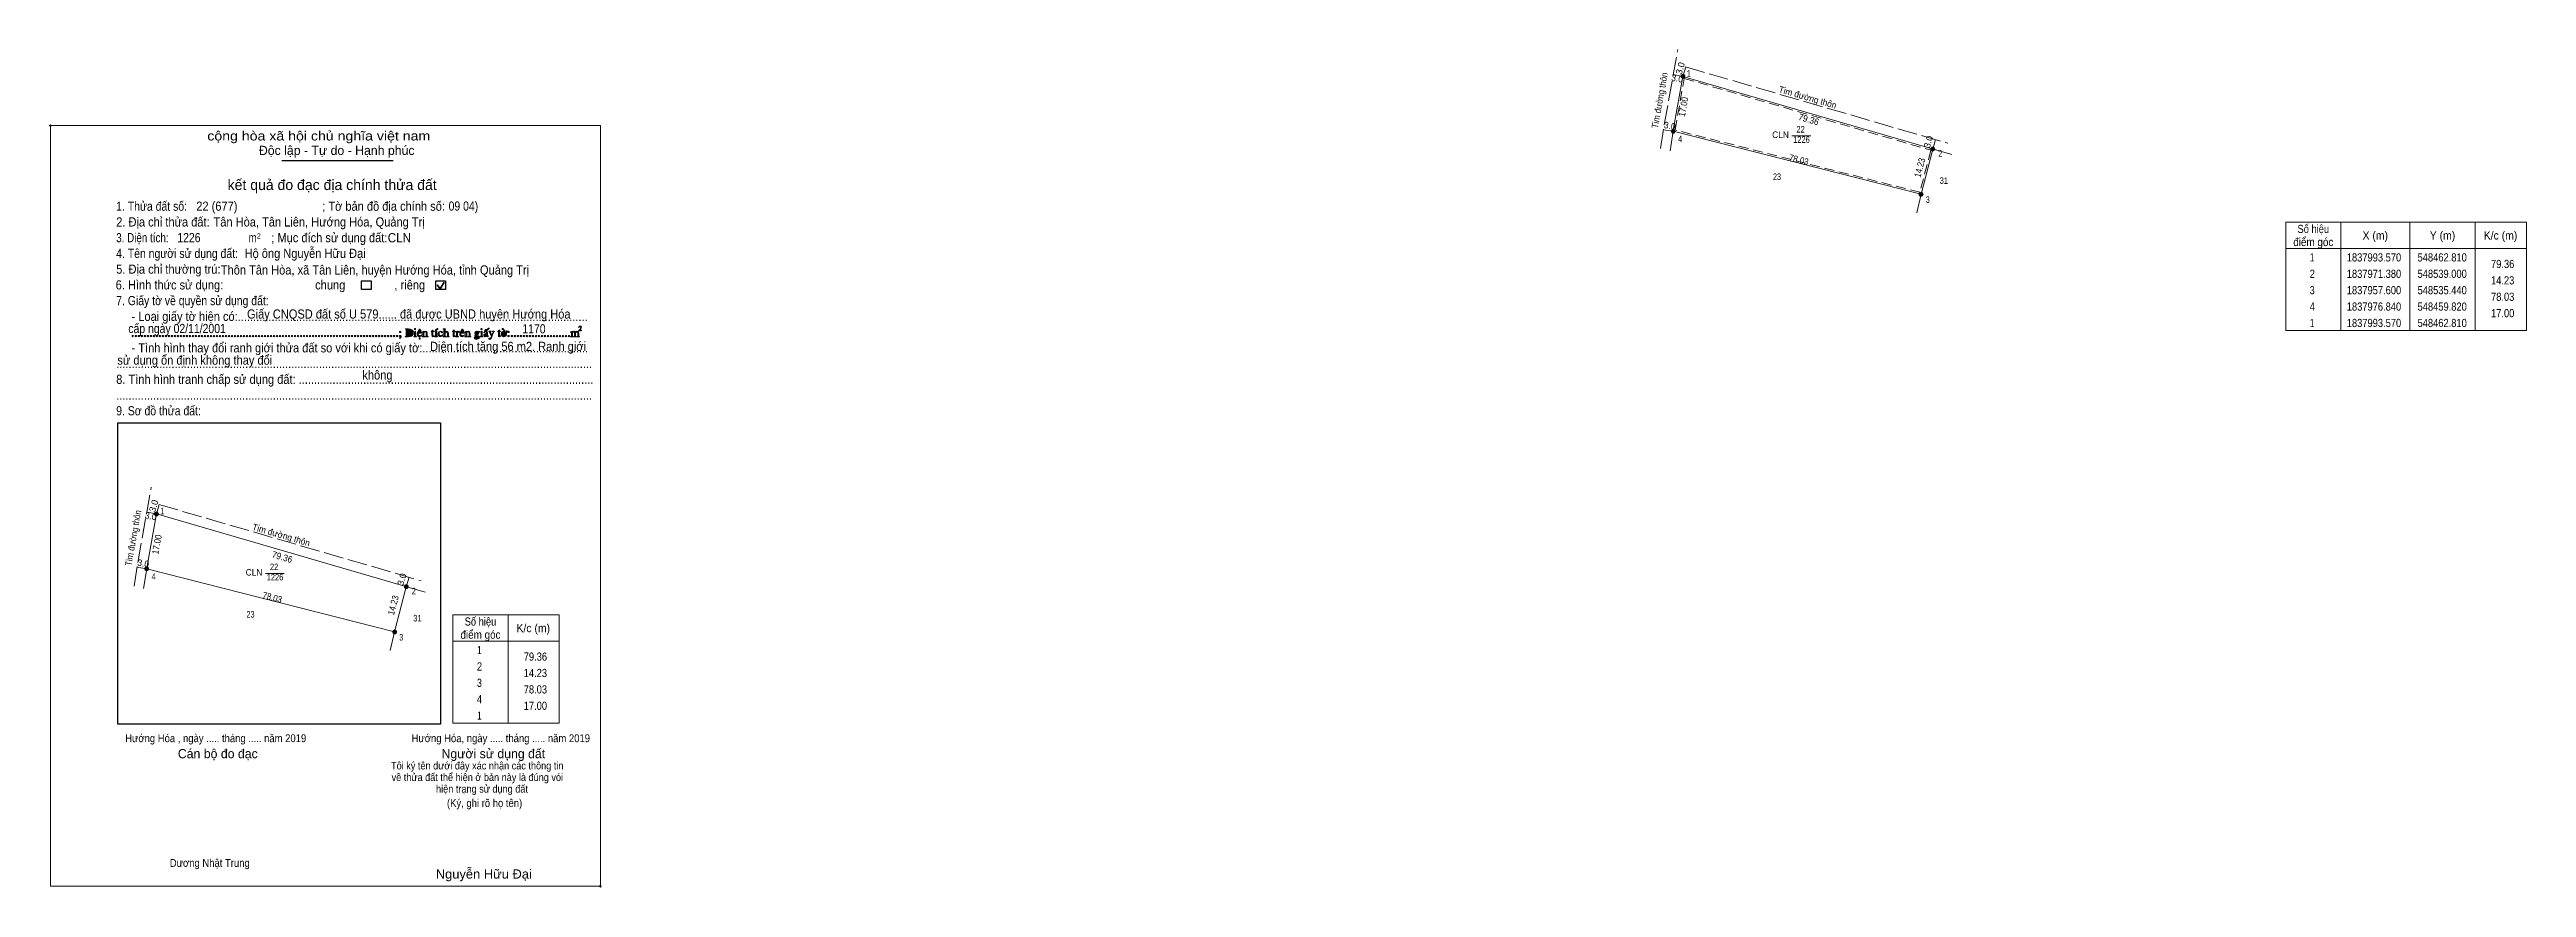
# Model space of a CAD drawing. Header units: metres. Extents: x 547965 to 548720, y 1837746 to 1838002.
import ezdxf
from ezdxf.enums import TextEntityAlignment as Align

# ---------------------------------------------------------------- set-up
doc = ezdxf.new("R2010")
doc.units = ezdxf.units.M
doc.header["$PDMODE"] = 32
doc.header["$PDSIZE"] = 0.5
doc.linetypes.add('LONG_DASHED', pattern=[7.5, 6, -1.5])
doc.linetypes.add('MEDIUM_DASHED', pattern=[4.5, 3, -1.5])
for name, color, linetype, lineweight in [('1', 7, 'MEDIUM_DASHED', 13), ('10', 7, 'Continuous', 13), ('23', 7, 'LONG_DASHED', 13), ('63', 7, 'Continuous', 13), ('7', 7, 'Continuous', 13)]:
    doc.layers.add(name, color=color, linetype=linetype, lineweight=lineweight)
doc.layers.add('6', color=7, linetype='Continuous')

msp = doc.modelspace()

# ---------------------------------------------------------------- texts
at = {"layer": '1'}
for s, width, p in [('22', 0.85, (548498.68, 1837976.43)), ('CLN', 0.95, (548492.56, 1837974.76)), ('1226', 0.85, (548498.95, 1837973.29)), ('CLN', 0.95, (548027.05, 1837841.29)), ('22', 0.85, (548033.17, 1837842.96)), ('1226', 0.85, (548033.44, 1837839.82))]:
    msp.add_text(s, height=2, dxfattribs=dict(at, width=width)).set_placement(p, align=Align.CENTER)
for s, height, width, p in [('Hướng Hóa , ngày ..... tháng ..... năm 2019', 2.4, 0.9, (547987.76, 1837790.49)), ('Dương Nhật Trung', 2.4, 0.9, (548001.36, 1837752.46)), ('Nguyễn Hữu Đại', 2.8, 1.05, (548082.48, 1837748.88))]:
    msp.add_text(s, height=height, dxfattribs=dict(at, width=width)).set_placement(p)
at = {"layer": '6'}
for s, width, p in [('Hộ ông Nguyễn Hữu Đại', 0.9, (548024.18, 1837938.19)), ('CLN', 0.95, (548067.82, 1837942.95))]:
    msp.add_text(s, height=2.8, dxfattribs=dict(at, width=width)).set_placement(p)
at = {"layer": '63'}
for s, rotation, width, p in [('Tim đường thôn', 79.763, 0.9, (548456.69, 1837986.07)), ('3.0', 349.815, 0.95, (548460.88, 1837991.93)), ('17.00', 79.867, 0.9, (548463.92, 1837984.1)), ('Tim đường thôn', 343.768, 0.95, (548500.57, 1837986.21)), ('3.0', 351.167, 0.95, (548458.64, 1837977.53)), ('79.36', 343.762, 0.95, (548500.88, 1837979.47)), ('78.03', 345.725, 0.9, (548497.88, 1837967.16)), ('14.23', 75.515, 0.9, (548535.98, 1837965.47)), ('Tim đường thôn', 79.763, 0.9, (547991.18, 1837852.6)), ('3.0', 349.815, 0.95, (547995.37, 1837858.46)), ('17.00', 79.867, 0.9, (547998.41, 1837850.63)), ('Tim đường thôn', 343.768, 0.95, (548035.06, 1837852.74)), ('3.0', 351.167, 0.95, (547993.13, 1837844.06)), ('79.36', 343.762, 0.95, (548035.37, 1837846)), ('78.03', 345.725, 0.9, (548032.37, 1837833.69)), ('14.23', 75.515, 0.9, (548070.47, 1837832))]:
    msp.add_text(s, height=2, rotation=rotation, dxfattribs=dict(at, width=width)).set_placement(p, align=Align.CENTER)
for rotation, p in [(73.686, (548462.93, 1837995.76)), (73.74, (548538.6, 1837973.33)), (73.686, (547997.42, 1837862.29)), (73.74, (548073.09, 1837839.86))]:
    msp.add_text('3.0', height=2, rotation=rotation, dxfattribs=at).set_placement(p, align=Align.CENTER)
for s, height, width, p in [(' 1', 2, 0.75, (548465.22, 1837993.46)), (' 4', 2, 0.85, (548462.59, 1837973.49)), (' 2', 2, 0.85, (548541.92, 1837969.04)), (' 3', 2, 0.8, (548538.07, 1837954.97)), ('79.36', 2.5, 0.85, (548716.34, 1837935.1)), ('78.03', 2.5, 0.85, (548716.34, 1837925.1)), ('14.23', 2.5, 0.85, (548716.34, 1837930.1)), ('17.00', 2.5, 0.85, (548716.34, 1837920.1)), (' 1', 2, 0.75, (547999.71, 1837859.99)), (' 4', 2, 0.85, (547997.08, 1837840.02)), (' 2', 2, 0.85, (548076.41, 1837835.57)), (' 3', 2, 0.8, (548072.56, 1837821.5)), ('79.36', 2.5, 0.85, (548116.41, 1837815.34)), ('14.23', 2.5, 0.85, (548116.41, 1837810.34)), ('78.03', 2.5, 0.85, (548116.41, 1837805.34)), ('17.00', 2.5, 0.85, (548116.41, 1837800.34))]:
    msp.add_text(s, height=height, dxfattribs=dict(at, width=width)).set_placement(p, align=Align.RIGHT)
for s, height, width, p in [('23', 2, 0.8, (548491.49, 1837961.95)), ('31', 2, 0.75, (548542.38, 1837960.78)), ('Số hiệu', 2.5, 0.85, (548655.04, 1837945.8)), ('điểm góc', 2.5, 0.9, (548655.04, 1837941.8)), ('X (m)', 2.5, 0.95, (548673.94, 1837943.8)), ('Y (m)', 2.5, 0.95, (548694.44, 1837943.8)), ('K/c (m)', 2.5, 0.95, (548712.14, 1837943.8)), (' 2', 2.5, 0.85, (548654.34, 1837932.1)), (' 1', 2.5, 0.75, (548654.33, 1837937.1)), ('1837993.570', 2.5, 0.85, (548673.54, 1837937.1)), ('1837971.380', 2.5, 0.85, (548673.54, 1837932.1)), ('548462.810', 2.5, 0.85, (548694.34, 1837937.1)), ('548539.000', 2.5, 0.85, (548694.34, 1837932.1)), (' 3', 2.5, 0.8, (548654.34, 1837927.1)), ('1837957.600', 2.5, 0.85, (548673.54, 1837927.1)), ('548535.440', 2.5, 0.85, (548694.34, 1837927.1)), (' 4', 2.5, 0.85, (548654.33, 1837922.1)), (' 1', 2.5, 0.75, (548654.33, 1837917.1)), ('1837976.840', 2.5, 0.85, (548673.54, 1837922.1)), ('1837993.570', 2.5, 0.85, (548673.54, 1837917.1)), ('548459.820', 2.5, 0.85, (548694.34, 1837922.1)), ('548462.810', 2.5, 0.85, (548694.34, 1837917.1)), ('23', 2, 0.8, (548025.98, 1837828.48)), ('31', 2, 0.75, (548076.87, 1837827.31)), ('Số hiệu', 2.5, 0.85, (548096.11, 1837826.04)), ('điểm góc', 2.5, 0.9, (548096.11, 1837822.04)), (' 1', 2.5, 0.75, (548095.41, 1837817.34)), ('K/c (m)', 2.5, 0.95, (548112.21, 1837824.04)), (' 2', 2.5, 0.85, (548095.41, 1837812.34)), (' 4', 2.5, 0.85, (548095.41, 1837802.34)), (' 3', 2.5, 0.8, (548095.41, 1837807.34)), (' 1', 2.5, 0.75, (548095.41, 1837797.34))]:
    msp.add_text(s, height=height, dxfattribs=dict(at, width=width)).set_placement(p, align=Align.CENTER)
at = {"layer": '7'}
for s, height, width, p in [('cộng hòa xã hội chủ nghĩa việt nam', 2.8, 1.15, (548012.8, 1837974.01)), ('cộng hòa xã hội chủ nghĩa việt nam', 2.8, 1.15, (548012.8, 1837974.01)), ('1. Thửa đất số:', 2.8, 0.85, (547985.02, 1837952.57)), ('1. Thửa đất số:', 2.8, 0.85, (547985.02, 1837952.57)), ('22 (677)', 2.8, 0.9, (548009.44, 1837952.57)), ('; Tờ bản đồ địa chính số:', 2.8, 0.9, (548047.84, 1837952.57)), ('; Tờ bản đồ địa chính số:', 2.8, 0.9, (548047.84, 1837952.57)), ('09 04)', 2.8, 0.85, (548086.38, 1837952.61)), ('2. Địa chỉ thửa đất:', 2.8, 0.9, (547985.02, 1837947.77)), ('2. Địa chỉ thửa đất:', 2.8, 0.9, (547985.02, 1837947.77)), ('Tân Hòa, Tân Liên, Hướng Hóa, Quảng Trị', 2.8, 0.9, (548014.7, 1837947.77)), ('4. Tên người sử dụng đất:', 2.8, 0.85, (547985.02, 1837938.17)), ('4. Tên người sử dụng đất:', 2.8, 0.85, (547985.02, 1837938.17)), ('3. Diện tích:', 2.8, 0.8, (547985.02, 1837942.97)), ('3. Diện tích:', 2.8, 0.8, (547985.02, 1837942.97)), ('1226', 2.8, 0.85, (548003.66, 1837942.99)), ('m', 2.8, 0.8, (548025.38, 1837942.97)), ('m', 2.8, 0.8, (548025.38, 1837942.97)), ('2', 1.6, 0.8, (548027.9, 1837944.09)), ('2', 1.6, 0.8, (548027.9, 1837944.09)), ('; Mục đích sử dụng đất:', 2.8, 0.9, (548032.32, 1837942.97)), ('; Mục đích sử dụng đất:', 2.8, 0.9, (548032.32, 1837942.97)), ('5. Địa chỉ thường trú:', 2.8, 0.9, (547985.02, 1837933.37)), ('5. Địa chỉ thường trú:', 2.8, 0.9, (547985.02, 1837933.37)), ('Thôn Tân Hòa, xã Tân Liên, huyện Hướng Hóa, tỉnh Quảng Trị', 2.8, 0.9, (548016.92, 1837933.12)), ('6. Hình thức sử dụng:', 2.8, 0.9, (547984.86, 1837928.57)), ('6. Hình thức sử dụng:', 2.8, 0.9, (547984.86, 1837928.57)), ('7. Giấy tờ về quyền sử dụng đất:', 2.8, 0.85, (547985.02, 1837923.77)), ('7. Giấy tờ về quyền sử dụng đất:', 2.8, 0.85, (547985.02, 1837923.77)), ('chung                , riêng', 2.8, 0.9, (548045.7, 1837928.57)), ('chung                , riêng', 2.8, 0.9, (548045.7, 1837928.57)), ('cấp ngày 02/11/2001', 2.8, 0.85, (547988.72, 1837915.26)), ('     - Loại giấy tờ hiện có:..................................................................................................................', 2.8, 0.9, (547985.02, 1837918.97)), ('     - Loại giấy tờ hiện có:..................................................................................................................', 2.8, 0.9, (547985.02, 1837918.97)), ('Giấy CNQSD đất số U 579...... đã được UBND huyện Hướng Hóa', 2.8, 0.9, (548024.92, 1837919.68)), ('1170', 2.8, 0.85, (548108.88, 1837915.17)), ('     - Tình hình thay đổi ranh giới thửa đất so với khi có giấy tờ:......................................................', 2.8, 0.9, (547985.02, 1837909.37)), ('Diện tích tăng 56 m2. Ranh giới  ', 2.8, 0.9, (548080.74, 1837909.81)), ('2', 1.6, 0.8, (548125.98, 1837915.93)), ('8. Tình hình tranh chấp sử dụng đất: ................................................................................................', 2.8, 0.9, (547985.02, 1837899.77)), ('8. Tình hình tranh chấp sử dụng đất: ................................................................................................', 2.8, 0.9, (547985.02, 1837899.77)), ('...........................................................................................................................................................', 2.8, 0.9, (547985.02, 1837904.57)), ('sử dụng ổn định không thay đổi', 2.8, 0.9, (547985.37, 1837905.62)), ('không', 2.8, 0.9, (548060.1, 1837901.09)), ('không', 2.8, 0.9, (548060.1, 1837901.09)), ('...........................................................................................................................................................', 2.8, 0.9, (547985.02, 1837894.97)), ('...........................................................................................................................................................', 2.8, 0.9, (547985.02, 1837894.97)), ('9. Sơ đồ thửa đất:', 2.8, 0.85, (547985.02, 1837890.17)), ('9. Sơ đồ thửa đất:', 2.8, 0.85, (547985.02, 1837890.17)), ('Hướng Hóa, ngày ..... tháng ..... năm 2019', 2.4, 0.9, (548075.1, 1837790.49)), ('(Ký, ghi rõ họ tên)', 2.4, 0.9, (548085.88, 1837770.73)), ('(Ký, ghi rõ họ tên)', 2.4, 0.9, (548085.88, 1837770.73))]:
    msp.add_text(s, height=height, dxfattribs=dict(at, width=width)).set_placement(p)
for s, p in [('Độc lập - Tự do - Hạnh phúc', (548028.54, 1837969.59)), ('Độc lập - Tự do - Hạnh phúc', (548028.54, 1837969.59)), ('Cán bộ đo đạc', (548003.82, 1837785.59)), ('Cán bộ đo đạc', (548003.82, 1837785.59)), ('Người sử dụng đất', (548084.22, 1837785.59)), ('Người sử dụng đất', (548084.22, 1837785.59))]:
    msp.add_text(s, height=2.8, dxfattribs=at).set_placement(p)
for s, height, p in [('kết quả đo đạc địa chính thửa đất', 3.2, (548050.88, 1837958.89)), ('kết quả đo đạc địa chính thửa đất', 3.2, (548050.88, 1837958.89)), ('.', 0.8, (548132.69, 1837746.17)), ('.', 0.8, (548132.69, 1837746.17))]:
    msp.add_text(s, height=height, dxfattribs=at).set_placement(p, align=Align.CENTER)
at = {"layer": '7', "width": 0.9}
for s, p in [('Tôi ký tên dưới đây xác nhận các thông tin', (548095.12, 1837782.17)), ('Tôi ký tên dưới đây xác nhận các thông tin', (548095.12, 1837782.17)), ('về thửa đất thể hiện ở bản này là đúng vói', (548095.15, 1837778.63)), ('về thửa đất thể hiện ở bản này là đúng vói', (548095.15, 1837778.63)), ('hiện trạng sử dụng đất', (548096.57, 1837775.09)), ('hiện trạng sử dụng đất', (548096.57, 1837775.09))]:
    msp.add_text(s, height=2.313, dxfattribs=at).set_placement(p, align=Align.CENTER)

# ---------------------------------------------------------------- hatches: boundary and pattern name
at = {"layer": '63'}
for points in [[(548463.41, 1837993.57, 1), (548462.21, 1837993.57, 1)], [(548460.42, 1837976.84, 1), (548459.22, 1837976.84, 1)], [(548539.6, 1837971.38, 1), (548538.4, 1837971.38, 1)], [(548536.04, 1837957.6, 1), (548534.84, 1837957.6, 1)], [(547997.9, 1837860.1, 1), (547996.7, 1837860.1, 1)], [(547994.91, 1837843.37, 1), (547993.71, 1837843.37, 1)], [(548074.09, 1837837.91, 1), (548072.89, 1837837.91, 1)], [(548070.53, 1837824.13, 1), (548069.33, 1837824.13, 1)]]:
    msp.add_hatch(color=256, dxfattribs=at).paths.add_polyline_path(points)
at = {"layer": '7'}
for points in [[(547990.06, 1837914.54), (547989.98, 1837914.53), (547989.91, 1837914.48), (547989.85, 1837914.35), (547989.87, 1837914.29), (547989.91, 1837914.23), (547989.98, 1837914.18), (547990.06, 1837914.17), (547990.14, 1837914.18), (547990.2, 1837914.22), (547990.24, 1837914.28), (547990.26, 1837914.35), (547990.24, 1837914.43), (547990.19, 1837914.49), (547990.13, 1837914.53)], [(547990.06, 1837914.54), (547989.98, 1837914.53), (547989.91, 1837914.48), (547989.85, 1837914.35), (547989.87, 1837914.29), (547989.91, 1837914.23), (547989.98, 1837914.18), (547990.06, 1837914.17), (547990.14, 1837914.18), (547990.2, 1837914.22), (547990.24, 1837914.28), (547990.26, 1837914.35), (547990.24, 1837914.43), (547990.19, 1837914.49), (547990.13, 1837914.53)], [(547990.97, 1837914.54), (547990.89, 1837914.53), (547990.82, 1837914.48), (547990.77, 1837914.35), (547990.78, 1837914.29), (547990.83, 1837914.23), (547990.9, 1837914.18), (547990.97, 1837914.17), (547991.05, 1837914.18), (547991.11, 1837914.22), (547991.16, 1837914.28), (547991.18, 1837914.35), (547991.16, 1837914.43), (547991.11, 1837914.49), (547991.04, 1837914.53)], [(547990.97, 1837914.54), (547990.89, 1837914.53), (547990.82, 1837914.48), (547990.77, 1837914.35), (547990.78, 1837914.29), (547990.83, 1837914.23), (547990.9, 1837914.18), (547990.97, 1837914.17), (547991.05, 1837914.18), (547991.11, 1837914.22), (547991.16, 1837914.28), (547991.18, 1837914.35), (547991.16, 1837914.43), (547991.11, 1837914.49), (547991.04, 1837914.53)], [(547991.89, 1837914.54), (547991.81, 1837914.53), (547991.74, 1837914.48), (547991.68, 1837914.35), (547991.7, 1837914.29), (547991.74, 1837914.23), (547991.82, 1837914.18), (547991.89, 1837914.17), (547991.97, 1837914.18), (547992.03, 1837914.22), (547992.08, 1837914.28), (547992.09, 1837914.35), (547992.08, 1837914.43), (547992.02, 1837914.49), (547991.96, 1837914.53)], [(547991.89, 1837914.54), (547991.81, 1837914.53), (547991.74, 1837914.48), (547991.68, 1837914.35), (547991.7, 1837914.29), (547991.74, 1837914.23), (547991.82, 1837914.18), (547991.89, 1837914.17), (547991.97, 1837914.18), (547992.03, 1837914.22), (547992.08, 1837914.28), (547992.09, 1837914.35), (547992.08, 1837914.43), (547992.02, 1837914.49), (547991.96, 1837914.53)], [(547992.8, 1837914.54), (547992.72, 1837914.53), (547992.66, 1837914.48), (547992.6, 1837914.35), (547992.62, 1837914.29), (547992.66, 1837914.23), (547992.73, 1837914.18), (547992.8, 1837914.17), (547992.88, 1837914.18), (547992.94, 1837914.22), (547992.99, 1837914.28), (547993.01, 1837914.35), (547992.99, 1837914.43), (547992.94, 1837914.49), (547992.88, 1837914.53)], [(547992.8, 1837914.54), (547992.72, 1837914.53), (547992.66, 1837914.48), (547992.6, 1837914.35), (547992.62, 1837914.29), (547992.66, 1837914.23), (547992.73, 1837914.18), (547992.8, 1837914.17), (547992.88, 1837914.18), (547992.94, 1837914.22), (547992.99, 1837914.28), (547993.01, 1837914.35), (547992.99, 1837914.43), (547992.94, 1837914.49), (547992.88, 1837914.53)], [(547993.72, 1837914.54), (547993.64, 1837914.53), (547993.58, 1837914.48), (547993.52, 1837914.35), (547993.53, 1837914.29), (547993.58, 1837914.23), (547993.65, 1837914.18), (547993.72, 1837914.17), (547993.8, 1837914.18), (547993.86, 1837914.22), (547993.91, 1837914.28), (547993.92, 1837914.35), (547993.91, 1837914.43), (547993.86, 1837914.49), (547993.79, 1837914.53)], [(547993.72, 1837914.54), (547993.64, 1837914.53), (547993.58, 1837914.48), (547993.52, 1837914.35), (547993.53, 1837914.29), (547993.58, 1837914.23), (547993.65, 1837914.18), (547993.72, 1837914.17), (547993.8, 1837914.18), (547993.86, 1837914.22), (547993.91, 1837914.28), (547993.92, 1837914.35), (547993.91, 1837914.43), (547993.86, 1837914.49), (547993.79, 1837914.53)], [(547994.64, 1837914.54), (547994.56, 1837914.53), (547994.49, 1837914.48), (547994.43, 1837914.35), (547994.45, 1837914.29), (547994.49, 1837914.23), (547994.56, 1837914.18), (547994.64, 1837914.17), (547994.72, 1837914.18), (547994.78, 1837914.22), (547994.82, 1837914.28), (547994.84, 1837914.35), (547994.82, 1837914.43), (547994.78, 1837914.49), (547994.71, 1837914.53)], [(547994.64, 1837914.54), (547994.56, 1837914.53), (547994.49, 1837914.48), (547994.43, 1837914.35), (547994.45, 1837914.29), (547994.49, 1837914.23), (547994.56, 1837914.18), (547994.64, 1837914.17), (547994.72, 1837914.18), (547994.78, 1837914.22), (547994.82, 1837914.28), (547994.84, 1837914.35), (547994.82, 1837914.43), (547994.78, 1837914.49), (547994.71, 1837914.53)], [(547995.55, 1837914.54), (547995.48, 1837914.53), (547995.41, 1837914.48), (547995.35, 1837914.35), (547995.36, 1837914.29), (547995.41, 1837914.23), (547995.48, 1837914.18), (547995.55, 1837914.17), (547995.63, 1837914.18), (547995.7, 1837914.22), (547995.74, 1837914.28), (547995.76, 1837914.35), (547995.74, 1837914.43), (547995.69, 1837914.49), (547995.62, 1837914.53)], [(547995.55, 1837914.54), (547995.48, 1837914.53), (547995.41, 1837914.48), (547995.35, 1837914.35), (547995.36, 1837914.29), (547995.41, 1837914.23), (547995.48, 1837914.18), (547995.55, 1837914.17), (547995.63, 1837914.18), (547995.7, 1837914.22), (547995.74, 1837914.28), (547995.76, 1837914.35), (547995.74, 1837914.43), (547995.69, 1837914.49), (547995.62, 1837914.53)], [(547996.47, 1837914.54), (547996.39, 1837914.53), (547996.32, 1837914.48), (547996.26, 1837914.35), (547996.28, 1837914.29), (547996.32, 1837914.23), (547996.4, 1837914.18), (547996.47, 1837914.17), (547996.55, 1837914.18), (547996.61, 1837914.22), (547996.66, 1837914.28), (547996.67, 1837914.35), (547996.66, 1837914.43), (547996.61, 1837914.49), (547996.54, 1837914.53)], [(547996.47, 1837914.54), (547996.39, 1837914.53), (547996.32, 1837914.48), (547996.26, 1837914.35), (547996.28, 1837914.29), (547996.32, 1837914.23), (547996.4, 1837914.18), (547996.47, 1837914.17), (547996.55, 1837914.18), (547996.61, 1837914.22), (547996.66, 1837914.28), (547996.67, 1837914.35), (547996.66, 1837914.43), (547996.61, 1837914.49), (547996.54, 1837914.53)], [(547997.38, 1837914.54), (547997.31, 1837914.53), (547997.24, 1837914.48), (547997.18, 1837914.35), (547997.2, 1837914.29), (547997.24, 1837914.23), (547997.31, 1837914.18), (547997.38, 1837914.17), (547997.46, 1837914.18), (547997.53, 1837914.22), (547997.58, 1837914.28), (547997.59, 1837914.35), (547997.57, 1837914.43), (547997.52, 1837914.49), (547997.46, 1837914.53)], [(547997.38, 1837914.54), (547997.31, 1837914.53), (547997.24, 1837914.48), (547997.18, 1837914.35), (547997.2, 1837914.29), (547997.24, 1837914.23), (547997.31, 1837914.18), (547997.38, 1837914.17), (547997.46, 1837914.18), (547997.53, 1837914.22), (547997.58, 1837914.28), (547997.59, 1837914.35), (547997.57, 1837914.43), (547997.52, 1837914.49), (547997.46, 1837914.53)], [(547998.3, 1837914.54), (547998.22, 1837914.53), (547998.16, 1837914.48), (547998.1, 1837914.35), (547998.11, 1837914.29), (547998.16, 1837914.23), (547998.23, 1837914.18), (547998.3, 1837914.17), (547998.38, 1837914.18), (547998.44, 1837914.22), (547998.49, 1837914.28), (547998.5, 1837914.35), (547998.49, 1837914.43), (547998.44, 1837914.49), (547998.37, 1837914.53)], [(547998.3, 1837914.54), (547998.22, 1837914.53), (547998.16, 1837914.48), (547998.1, 1837914.35), (547998.11, 1837914.29), (547998.16, 1837914.23), (547998.23, 1837914.18), (547998.3, 1837914.17), (547998.38, 1837914.18), (547998.44, 1837914.22), (547998.49, 1837914.28), (547998.5, 1837914.35), (547998.49, 1837914.43), (547998.44, 1837914.49), (547998.37, 1837914.53)], [(547999.22, 1837914.54), (547999.14, 1837914.53), (547999.07, 1837914.48), (547999.02, 1837914.35), (547999.03, 1837914.29), (547999.08, 1837914.23), (547999.14, 1837914.18), (547999.22, 1837914.17), (547999.3, 1837914.18), (547999.36, 1837914.22), (547999.41, 1837914.28), (547999.42, 1837914.35), (547999.4, 1837914.43), (547999.36, 1837914.49), (547999.29, 1837914.53)], [(547999.22, 1837914.54), (547999.14, 1837914.53), (547999.07, 1837914.48), (547999.02, 1837914.35), (547999.03, 1837914.29), (547999.08, 1837914.23), (547999.14, 1837914.18), (547999.22, 1837914.17), (547999.3, 1837914.18), (547999.36, 1837914.22), (547999.41, 1837914.28), (547999.42, 1837914.35), (547999.4, 1837914.43), (547999.36, 1837914.49), (547999.29, 1837914.53)], [(548000.13, 1837914.54), (548000.06, 1837914.53), (547999.99, 1837914.48), (547999.93, 1837914.35), (547999.94, 1837914.29), (547999.99, 1837914.23), (548000.06, 1837914.18), (548000.13, 1837914.17), (548000.21, 1837914.18), (548000.28, 1837914.22), (548000.32, 1837914.28), (548000.34, 1837914.35), (548000.32, 1837914.43), (548000.27, 1837914.49), (548000.2, 1837914.53)], [(548000.13, 1837914.54), (548000.06, 1837914.53), (547999.99, 1837914.48), (547999.93, 1837914.35), (547999.94, 1837914.29), (547999.99, 1837914.23), (548000.06, 1837914.18), (548000.13, 1837914.17), (548000.21, 1837914.18), (548000.28, 1837914.22), (548000.32, 1837914.28), (548000.34, 1837914.35), (548000.32, 1837914.43), (548000.27, 1837914.49), (548000.2, 1837914.53)], [(548001.05, 1837914.54), (548000.97, 1837914.53), (548000.9, 1837914.48), (548000.85, 1837914.35), (548000.86, 1837914.29), (548000.91, 1837914.23), (548000.98, 1837914.18), (548001.05, 1837914.17), (548001.13, 1837914.18), (548001.19, 1837914.22), (548001.24, 1837914.28), (548001.26, 1837914.35), (548001.24, 1837914.43), (548001.19, 1837914.49), (548001.12, 1837914.53)], [(548001.05, 1837914.54), (548000.97, 1837914.53), (548000.9, 1837914.48), (548000.85, 1837914.35), (548000.86, 1837914.29), (548000.91, 1837914.23), (548000.98, 1837914.18), (548001.05, 1837914.17), (548001.13, 1837914.18), (548001.19, 1837914.22), (548001.24, 1837914.28), (548001.26, 1837914.35), (548001.24, 1837914.43), (548001.19, 1837914.49), (548001.12, 1837914.53)], [(548001.96, 1837914.54), (548001.89, 1837914.53), (548001.82, 1837914.48), (548001.76, 1837914.35), (548001.78, 1837914.29), (548001.82, 1837914.23), (548001.89, 1837914.18), (548001.96, 1837914.17), (548002.04, 1837914.18), (548002.11, 1837914.22), (548002.16, 1837914.28), (548002.17, 1837914.35), (548002.15, 1837914.43), (548002.1, 1837914.49), (548002.04, 1837914.53)], [(548001.96, 1837914.54), (548001.89, 1837914.53), (548001.82, 1837914.48), (548001.76, 1837914.35), (548001.78, 1837914.29), (548001.82, 1837914.23), (548001.89, 1837914.18), (548001.96, 1837914.17), (548002.04, 1837914.18), (548002.11, 1837914.22), (548002.16, 1837914.28), (548002.17, 1837914.35), (548002.15, 1837914.43), (548002.1, 1837914.49), (548002.04, 1837914.53)], [(548002.88, 1837914.54), (548002.8, 1837914.53), (548002.74, 1837914.48), (548002.68, 1837914.35), (548002.7, 1837914.29), (548002.74, 1837914.23), (548002.81, 1837914.18), (548002.88, 1837914.17), (548002.96, 1837914.18), (548003.02, 1837914.22), (548003.07, 1837914.28), (548003.09, 1837914.35), (548003.07, 1837914.43), (548003.02, 1837914.49), (548002.96, 1837914.53)], [(548002.88, 1837914.54), (548002.8, 1837914.53), (548002.74, 1837914.48), (548002.68, 1837914.35), (548002.7, 1837914.29), (548002.74, 1837914.23), (548002.81, 1837914.18), (548002.88, 1837914.17), (548002.96, 1837914.18), (548003.02, 1837914.22), (548003.07, 1837914.28), (548003.09, 1837914.35), (548003.07, 1837914.43), (548003.02, 1837914.49), (548002.96, 1837914.53)], [(548003.8, 1837914.54), (548003.72, 1837914.53), (548003.65, 1837914.48), (548003.6, 1837914.35), (548003.61, 1837914.29), (548003.66, 1837914.23), (548003.72, 1837914.18), (548003.8, 1837914.17), (548003.88, 1837914.18), (548003.94, 1837914.22), (548003.99, 1837914.28), (548004, 1837914.35), (548003.98, 1837914.43), (548003.94, 1837914.49), (548003.87, 1837914.53)], [(548003.8, 1837914.54), (548003.72, 1837914.53), (548003.65, 1837914.48), (548003.6, 1837914.35), (548003.61, 1837914.29), (548003.66, 1837914.23), (548003.72, 1837914.18), (548003.8, 1837914.17), (548003.88, 1837914.18), (548003.94, 1837914.22), (548003.99, 1837914.28), (548004, 1837914.35), (548003.98, 1837914.43), (548003.94, 1837914.49), (548003.87, 1837914.53)], [(548004.72, 1837914.54), (548004.64, 1837914.53), (548004.57, 1837914.48), (548004.51, 1837914.35), (548004.53, 1837914.29), (548004.57, 1837914.23), (548004.64, 1837914.18), (548004.72, 1837914.17), (548004.8, 1837914.18), (548004.86, 1837914.22), (548004.9, 1837914.28), (548004.92, 1837914.35), (548004.9, 1837914.43), (548004.86, 1837914.49), (548004.79, 1837914.53)], [(548004.72, 1837914.54), (548004.64, 1837914.53), (548004.57, 1837914.48), (548004.51, 1837914.35), (548004.53, 1837914.29), (548004.57, 1837914.23), (548004.64, 1837914.18), (548004.72, 1837914.17), (548004.8, 1837914.18), (548004.86, 1837914.22), (548004.9, 1837914.28), (548004.92, 1837914.35), (548004.9, 1837914.43), (548004.86, 1837914.49), (548004.79, 1837914.53)], [(548005.63, 1837914.54), (548005.55, 1837914.53), (548005.48, 1837914.48), (548005.43, 1837914.35), (548005.44, 1837914.29), (548005.49, 1837914.23), (548005.56, 1837914.18), (548005.63, 1837914.17), (548005.71, 1837914.18), (548005.77, 1837914.22), (548005.82, 1837914.28), (548005.84, 1837914.35), (548005.82, 1837914.43), (548005.77, 1837914.49), (548005.7, 1837914.53)], [(548005.63, 1837914.54), (548005.55, 1837914.53), (548005.48, 1837914.48), (548005.43, 1837914.35), (548005.44, 1837914.29), (548005.49, 1837914.23), (548005.56, 1837914.18), (548005.63, 1837914.17), (548005.71, 1837914.18), (548005.77, 1837914.22), (548005.82, 1837914.28), (548005.84, 1837914.35), (548005.82, 1837914.43), (548005.77, 1837914.49), (548005.7, 1837914.53)], [(548006.55, 1837914.54), (548006.47, 1837914.53), (548006.4, 1837914.48), (548006.34, 1837914.35), (548006.36, 1837914.29), (548006.4, 1837914.23), (548006.48, 1837914.18), (548006.55, 1837914.17), (548006.63, 1837914.18), (548006.69, 1837914.22), (548006.74, 1837914.28), (548006.75, 1837914.35), (548006.74, 1837914.43), (548006.68, 1837914.49), (548006.62, 1837914.53)], [(548006.55, 1837914.54), (548006.47, 1837914.53), (548006.4, 1837914.48), (548006.34, 1837914.35), (548006.36, 1837914.29), (548006.4, 1837914.23), (548006.48, 1837914.18), (548006.55, 1837914.17), (548006.63, 1837914.18), (548006.69, 1837914.22), (548006.74, 1837914.28), (548006.75, 1837914.35), (548006.74, 1837914.43), (548006.68, 1837914.49), (548006.62, 1837914.53)], [(548007.46, 1837914.54), (548007.39, 1837914.53), (548007.32, 1837914.48), (548007.26, 1837914.35), (548007.28, 1837914.29), (548007.32, 1837914.23), (548007.39, 1837914.18), (548007.46, 1837914.17), (548007.54, 1837914.18), (548007.61, 1837914.22), (548007.66, 1837914.28), (548007.67, 1837914.35), (548007.65, 1837914.43), (548007.6, 1837914.49), (548007.54, 1837914.53)], [(548007.46, 1837914.54), (548007.39, 1837914.53), (548007.32, 1837914.48), (548007.26, 1837914.35), (548007.28, 1837914.29), (548007.32, 1837914.23), (548007.39, 1837914.18), (548007.46, 1837914.17), (548007.54, 1837914.18), (548007.61, 1837914.22), (548007.66, 1837914.28), (548007.67, 1837914.35), (548007.65, 1837914.43), (548007.6, 1837914.49), (548007.54, 1837914.53)], [(548008.38, 1837914.54), (548008.3, 1837914.53), (548008.24, 1837914.48), (548008.18, 1837914.35), (548008.19, 1837914.29), (548008.24, 1837914.23), (548008.31, 1837914.18), (548008.38, 1837914.17), (548008.46, 1837914.18), (548008.52, 1837914.22), (548008.57, 1837914.28), (548008.58, 1837914.35), (548008.57, 1837914.43), (548008.52, 1837914.49), (548008.45, 1837914.53)], [(548008.38, 1837914.54), (548008.3, 1837914.53), (548008.24, 1837914.48), (548008.18, 1837914.35), (548008.19, 1837914.29), (548008.24, 1837914.23), (548008.31, 1837914.18), (548008.38, 1837914.17), (548008.46, 1837914.18), (548008.52, 1837914.22), (548008.57, 1837914.28), (548008.58, 1837914.35), (548008.57, 1837914.43), (548008.52, 1837914.49), (548008.45, 1837914.53)], [(548009.3, 1837914.54), (548009.22, 1837914.53), (548009.15, 1837914.48), (548009.1, 1837914.35), (548009.11, 1837914.29), (548009.16, 1837914.23), (548009.22, 1837914.18), (548009.3, 1837914.17), (548009.38, 1837914.18), (548009.44, 1837914.22), (548009.49, 1837914.28), (548009.5, 1837914.35), (548009.48, 1837914.43), (548009.44, 1837914.49), (548009.37, 1837914.53)], [(548009.3, 1837914.54), (548009.22, 1837914.53), (548009.15, 1837914.48), (548009.1, 1837914.35), (548009.11, 1837914.29), (548009.16, 1837914.23), (548009.22, 1837914.18), (548009.3, 1837914.17), (548009.38, 1837914.18), (548009.44, 1837914.22), (548009.49, 1837914.28), (548009.5, 1837914.35), (548009.48, 1837914.43), (548009.44, 1837914.49), (548009.37, 1837914.53)], [(548010.21, 1837914.54), (548010.14, 1837914.53), (548010.07, 1837914.48), (548010.01, 1837914.35), (548010.02, 1837914.29), (548010.07, 1837914.23), (548010.14, 1837914.18), (548010.21, 1837914.17), (548010.29, 1837914.18), (548010.36, 1837914.22), (548010.4, 1837914.28), (548010.42, 1837914.35), (548010.4, 1837914.43), (548010.35, 1837914.49), (548010.28, 1837914.53)], [(548010.21, 1837914.54), (548010.14, 1837914.53), (548010.07, 1837914.48), (548010.01, 1837914.35), (548010.02, 1837914.29), (548010.07, 1837914.23), (548010.14, 1837914.18), (548010.21, 1837914.17), (548010.29, 1837914.18), (548010.36, 1837914.22), (548010.4, 1837914.28), (548010.42, 1837914.35), (548010.4, 1837914.43), (548010.35, 1837914.49), (548010.28, 1837914.53)], [(548011.13, 1837914.54), (548011.05, 1837914.53), (548010.98, 1837914.48), (548010.93, 1837914.35), (548010.94, 1837914.29), (548010.99, 1837914.23), (548011.06, 1837914.18), (548011.13, 1837914.17), (548011.21, 1837914.18), (548011.27, 1837914.22), (548011.32, 1837914.28), (548011.34, 1837914.35), (548011.32, 1837914.43), (548011.27, 1837914.49), (548011.2, 1837914.53)], [(548011.13, 1837914.54), (548011.05, 1837914.53), (548010.98, 1837914.48), (548010.93, 1837914.35), (548010.94, 1837914.29), (548010.99, 1837914.23), (548011.06, 1837914.18), (548011.13, 1837914.17), (548011.21, 1837914.18), (548011.27, 1837914.22), (548011.32, 1837914.28), (548011.34, 1837914.35), (548011.32, 1837914.43), (548011.27, 1837914.49), (548011.2, 1837914.53)], [(548012.04, 1837914.54), (548011.97, 1837914.53), (548011.9, 1837914.48), (548011.84, 1837914.35), (548011.86, 1837914.29), (548011.9, 1837914.23), (548011.97, 1837914.18), (548012.04, 1837914.17), (548012.12, 1837914.18), (548012.19, 1837914.22), (548012.24, 1837914.28), (548012.25, 1837914.35), (548012.23, 1837914.43), (548012.18, 1837914.49), (548012.12, 1837914.53)], [(548012.04, 1837914.54), (548011.97, 1837914.53), (548011.9, 1837914.48), (548011.84, 1837914.35), (548011.86, 1837914.29), (548011.9, 1837914.23), (548011.97, 1837914.18), (548012.04, 1837914.17), (548012.12, 1837914.18), (548012.19, 1837914.22), (548012.24, 1837914.28), (548012.25, 1837914.35), (548012.23, 1837914.43), (548012.18, 1837914.49), (548012.12, 1837914.53)], [(548012.96, 1837914.54), (548012.88, 1837914.53), (548012.82, 1837914.48), (548012.76, 1837914.35), (548012.78, 1837914.29), (548012.82, 1837914.23), (548012.89, 1837914.18), (548012.96, 1837914.17), (548013.04, 1837914.18), (548013.1, 1837914.22), (548013.15, 1837914.28), (548013.17, 1837914.35), (548013.15, 1837914.43), (548013.1, 1837914.49), (548013.04, 1837914.53)], [(548012.96, 1837914.54), (548012.88, 1837914.53), (548012.82, 1837914.48), (548012.76, 1837914.35), (548012.78, 1837914.29), (548012.82, 1837914.23), (548012.89, 1837914.18), (548012.96, 1837914.17), (548013.04, 1837914.18), (548013.1, 1837914.22), (548013.15, 1837914.28), (548013.17, 1837914.35), (548013.15, 1837914.43), (548013.1, 1837914.49), (548013.04, 1837914.53)], [(548013.88, 1837914.54), (548013.8, 1837914.53), (548013.73, 1837914.48), (548013.68, 1837914.35), (548013.69, 1837914.29), (548013.74, 1837914.23), (548013.8, 1837914.18), (548013.88, 1837914.17), (548013.96, 1837914.18), (548014.02, 1837914.22), (548014.07, 1837914.28), (548014.08, 1837914.35), (548014.06, 1837914.43), (548014.02, 1837914.49), (548013.95, 1837914.53)], [(548013.88, 1837914.54), (548013.8, 1837914.53), (548013.73, 1837914.48), (548013.68, 1837914.35), (548013.69, 1837914.29), (548013.74, 1837914.23), (548013.8, 1837914.18), (548013.88, 1837914.17), (548013.96, 1837914.18), (548014.02, 1837914.22), (548014.07, 1837914.28), (548014.08, 1837914.35), (548014.06, 1837914.43), (548014.02, 1837914.49), (548013.95, 1837914.53)], [(548014.8, 1837914.54), (548014.72, 1837914.53), (548014.65, 1837914.48), (548014.59, 1837914.35), (548014.61, 1837914.29), (548014.65, 1837914.23), (548014.72, 1837914.18), (548014.8, 1837914.17), (548014.88, 1837914.18), (548014.94, 1837914.22), (548014.98, 1837914.28), (548015, 1837914.35), (548014.98, 1837914.43), (548014.94, 1837914.49), (548014.87, 1837914.53)], [(548014.8, 1837914.54), (548014.72, 1837914.53), (548014.65, 1837914.48), (548014.59, 1837914.35), (548014.61, 1837914.29), (548014.65, 1837914.23), (548014.72, 1837914.18), (548014.8, 1837914.17), (548014.88, 1837914.18), (548014.94, 1837914.22), (548014.98, 1837914.28), (548015, 1837914.35), (548014.98, 1837914.43), (548014.94, 1837914.49), (548014.87, 1837914.53)], [(548015.71, 1837914.54), (548015.63, 1837914.53), (548015.56, 1837914.48), (548015.51, 1837914.35), (548015.52, 1837914.29), (548015.57, 1837914.23), (548015.64, 1837914.18), (548015.71, 1837914.17), (548015.79, 1837914.18), (548015.85, 1837914.22), (548015.9, 1837914.28), (548015.92, 1837914.35), (548015.9, 1837914.43), (548015.85, 1837914.49), (548015.78, 1837914.53)], [(548015.71, 1837914.54), (548015.63, 1837914.53), (548015.56, 1837914.48), (548015.51, 1837914.35), (548015.52, 1837914.29), (548015.57, 1837914.23), (548015.64, 1837914.18), (548015.71, 1837914.17), (548015.79, 1837914.18), (548015.85, 1837914.22), (548015.9, 1837914.28), (548015.92, 1837914.35), (548015.9, 1837914.43), (548015.85, 1837914.49), (548015.78, 1837914.53)], [(548016.63, 1837914.54), (548016.55, 1837914.53), (548016.48, 1837914.48), (548016.42, 1837914.35), (548016.44, 1837914.29), (548016.48, 1837914.23), (548016.56, 1837914.18), (548016.63, 1837914.17), (548016.71, 1837914.18), (548016.77, 1837914.22), (548016.82, 1837914.28), (548016.83, 1837914.35), (548016.82, 1837914.43), (548016.76, 1837914.49), (548016.7, 1837914.53)], [(548016.63, 1837914.54), (548016.55, 1837914.53), (548016.48, 1837914.48), (548016.42, 1837914.35), (548016.44, 1837914.29), (548016.48, 1837914.23), (548016.56, 1837914.18), (548016.63, 1837914.17), (548016.71, 1837914.18), (548016.77, 1837914.22), (548016.82, 1837914.28), (548016.83, 1837914.35), (548016.82, 1837914.43), (548016.76, 1837914.49), (548016.7, 1837914.53)], [(548017.54, 1837914.54), (548017.46, 1837914.53), (548017.4, 1837914.48), (548017.34, 1837914.35), (548017.36, 1837914.29), (548017.4, 1837914.23), (548017.47, 1837914.18), (548017.54, 1837914.17), (548017.62, 1837914.18), (548017.68, 1837914.22), (548017.73, 1837914.28), (548017.75, 1837914.35), (548017.73, 1837914.43), (548017.68, 1837914.49), (548017.62, 1837914.53)], [(548017.54, 1837914.54), (548017.46, 1837914.53), (548017.4, 1837914.48), (548017.34, 1837914.35), (548017.36, 1837914.29), (548017.4, 1837914.23), (548017.47, 1837914.18), (548017.54, 1837914.17), (548017.62, 1837914.18), (548017.68, 1837914.22), (548017.73, 1837914.28), (548017.75, 1837914.35), (548017.73, 1837914.43), (548017.68, 1837914.49), (548017.62, 1837914.53)], [(548018.46, 1837914.54), (548018.38, 1837914.53), (548018.32, 1837914.48), (548018.26, 1837914.35), (548018.27, 1837914.29), (548018.32, 1837914.23), (548018.39, 1837914.18), (548018.46, 1837914.17), (548018.54, 1837914.18), (548018.6, 1837914.22), (548018.65, 1837914.28), (548018.66, 1837914.35), (548018.65, 1837914.43), (548018.6, 1837914.49), (548018.53, 1837914.53)], [(548018.46, 1837914.54), (548018.38, 1837914.53), (548018.32, 1837914.48), (548018.26, 1837914.35), (548018.27, 1837914.29), (548018.32, 1837914.23), (548018.39, 1837914.18), (548018.46, 1837914.17), (548018.54, 1837914.18), (548018.6, 1837914.22), (548018.65, 1837914.28), (548018.66, 1837914.35), (548018.65, 1837914.43), (548018.6, 1837914.49), (548018.53, 1837914.53)], [(548019.38, 1837914.54), (548019.3, 1837914.53), (548019.23, 1837914.48), (548019.17, 1837914.35), (548019.19, 1837914.29), (548019.23, 1837914.23), (548019.3, 1837914.18), (548019.38, 1837914.17), (548019.46, 1837914.18), (548019.52, 1837914.22), (548019.56, 1837914.28), (548019.58, 1837914.35), (548019.56, 1837914.43), (548019.51, 1837914.49), (548019.45, 1837914.53)], [(548019.38, 1837914.54), (548019.3, 1837914.53), (548019.23, 1837914.48), (548019.17, 1837914.35), (548019.19, 1837914.29), (548019.23, 1837914.23), (548019.3, 1837914.18), (548019.38, 1837914.17), (548019.46, 1837914.18), (548019.52, 1837914.22), (548019.56, 1837914.28), (548019.58, 1837914.35), (548019.56, 1837914.43), (548019.51, 1837914.49), (548019.45, 1837914.53)], [(548020.29, 1837914.54), (548020.22, 1837914.53), (548020.15, 1837914.48), (548020.09, 1837914.35), (548020.1, 1837914.29), (548020.15, 1837914.23), (548020.22, 1837914.18), (548020.29, 1837914.17), (548020.37, 1837914.18), (548020.44, 1837914.22), (548020.48, 1837914.28), (548020.5, 1837914.35), (548020.48, 1837914.43), (548020.43, 1837914.49), (548020.36, 1837914.53)], [(548020.29, 1837914.54), (548020.22, 1837914.53), (548020.15, 1837914.48), (548020.09, 1837914.35), (548020.1, 1837914.29), (548020.15, 1837914.23), (548020.22, 1837914.18), (548020.29, 1837914.17), (548020.37, 1837914.18), (548020.44, 1837914.22), (548020.48, 1837914.28), (548020.5, 1837914.35), (548020.48, 1837914.43), (548020.43, 1837914.49), (548020.36, 1837914.53)], [(548021.21, 1837914.54), (548021.13, 1837914.53), (548021.06, 1837914.48), (548021, 1837914.35), (548021.02, 1837914.29), (548021.06, 1837914.23), (548021.14, 1837914.18), (548021.21, 1837914.17), (548021.29, 1837914.18), (548021.35, 1837914.22), (548021.4, 1837914.28), (548021.41, 1837914.35), (548021.4, 1837914.43), (548021.35, 1837914.49), (548021.28, 1837914.53)], [(548021.21, 1837914.54), (548021.13, 1837914.53), (548021.06, 1837914.48), (548021, 1837914.35), (548021.02, 1837914.29), (548021.06, 1837914.23), (548021.14, 1837914.18), (548021.21, 1837914.17), (548021.29, 1837914.18), (548021.35, 1837914.22), (548021.4, 1837914.28), (548021.41, 1837914.35), (548021.4, 1837914.43), (548021.35, 1837914.49), (548021.28, 1837914.53)], [(548022.12, 1837914.54), (548022.05, 1837914.53), (548021.98, 1837914.48), (548021.92, 1837914.35), (548021.94, 1837914.29), (548021.98, 1837914.23), (548022.05, 1837914.18), (548022.12, 1837914.17), (548022.2, 1837914.18), (548022.27, 1837914.22), (548022.32, 1837914.28), (548022.33, 1837914.35), (548022.31, 1837914.43), (548022.26, 1837914.49), (548022.2, 1837914.53)], [(548022.12, 1837914.54), (548022.05, 1837914.53), (548021.98, 1837914.48), (548021.92, 1837914.35), (548021.94, 1837914.29), (548021.98, 1837914.23), (548022.05, 1837914.18), (548022.12, 1837914.17), (548022.2, 1837914.18), (548022.27, 1837914.22), (548022.32, 1837914.28), (548022.33, 1837914.35), (548022.31, 1837914.43), (548022.26, 1837914.49), (548022.2, 1837914.53)], [(548023.04, 1837914.54), (548022.96, 1837914.53), (548022.9, 1837914.48), (548022.84, 1837914.35), (548022.85, 1837914.29), (548022.9, 1837914.23), (548022.97, 1837914.18), (548023.04, 1837914.17), (548023.12, 1837914.18), (548023.18, 1837914.22), (548023.23, 1837914.28), (548023.24, 1837914.35), (548023.23, 1837914.43), (548023.18, 1837914.49), (548023.11, 1837914.53)], [(548023.04, 1837914.54), (548022.96, 1837914.53), (548022.9, 1837914.48), (548022.84, 1837914.35), (548022.85, 1837914.29), (548022.9, 1837914.23), (548022.97, 1837914.18), (548023.04, 1837914.17), (548023.12, 1837914.18), (548023.18, 1837914.22), (548023.23, 1837914.28), (548023.24, 1837914.35), (548023.23, 1837914.43), (548023.18, 1837914.49), (548023.11, 1837914.53)], [(548023.96, 1837914.54), (548023.88, 1837914.53), (548023.81, 1837914.48), (548023.76, 1837914.35), (548023.77, 1837914.29), (548023.82, 1837914.23), (548023.88, 1837914.18), (548023.96, 1837914.17), (548024.04, 1837914.18), (548024.1, 1837914.22), (548024.15, 1837914.28), (548024.16, 1837914.35), (548024.14, 1837914.43), (548024.1, 1837914.49), (548024.03, 1837914.53)], [(548023.96, 1837914.54), (548023.88, 1837914.53), (548023.81, 1837914.48), (548023.76, 1837914.35), (548023.77, 1837914.29), (548023.82, 1837914.23), (548023.88, 1837914.18), (548023.96, 1837914.17), (548024.04, 1837914.18), (548024.1, 1837914.22), (548024.15, 1837914.28), (548024.16, 1837914.35), (548024.14, 1837914.43), (548024.1, 1837914.49), (548024.03, 1837914.53)], [(548024.87, 1837914.54), (548024.8, 1837914.53), (548024.73, 1837914.48), (548024.67, 1837914.35), (548024.68, 1837914.29), (548024.73, 1837914.23), (548024.8, 1837914.18), (548024.87, 1837914.17), (548024.95, 1837914.18), (548025.02, 1837914.22), (548025.06, 1837914.28), (548025.08, 1837914.35), (548025.06, 1837914.43), (548025.01, 1837914.49), (548024.94, 1837914.53)], [(548024.87, 1837914.54), (548024.8, 1837914.53), (548024.73, 1837914.48), (548024.67, 1837914.35), (548024.68, 1837914.29), (548024.73, 1837914.23), (548024.8, 1837914.18), (548024.87, 1837914.17), (548024.95, 1837914.18), (548025.02, 1837914.22), (548025.06, 1837914.28), (548025.08, 1837914.35), (548025.06, 1837914.43), (548025.01, 1837914.49), (548024.94, 1837914.53)], [(548025.79, 1837914.54), (548025.71, 1837914.53), (548025.64, 1837914.48), (548025.59, 1837914.35), (548025.6, 1837914.29), (548025.65, 1837914.23), (548025.72, 1837914.18), (548025.79, 1837914.17), (548025.87, 1837914.18), (548025.93, 1837914.22), (548025.98, 1837914.28), (548026, 1837914.35), (548025.98, 1837914.43), (548025.93, 1837914.49), (548025.86, 1837914.53)], [(548025.79, 1837914.54), (548025.71, 1837914.53), (548025.64, 1837914.48), (548025.59, 1837914.35), (548025.6, 1837914.29), (548025.65, 1837914.23), (548025.72, 1837914.18), (548025.79, 1837914.17), (548025.87, 1837914.18), (548025.93, 1837914.22), (548025.98, 1837914.28), (548026, 1837914.35), (548025.98, 1837914.43), (548025.93, 1837914.49), (548025.86, 1837914.53)], [(548026.7, 1837914.54), (548026.63, 1837914.53), (548026.56, 1837914.48), (548026.5, 1837914.35), (548026.52, 1837914.29), (548026.56, 1837914.23), (548026.63, 1837914.18), (548026.7, 1837914.17), (548026.78, 1837914.18), (548026.85, 1837914.22), (548026.9, 1837914.28), (548026.91, 1837914.35), (548026.89, 1837914.43), (548026.84, 1837914.49), (548026.78, 1837914.53)], [(548026.7, 1837914.54), (548026.63, 1837914.53), (548026.56, 1837914.48), (548026.5, 1837914.35), (548026.52, 1837914.29), (548026.56, 1837914.23), (548026.63, 1837914.18), (548026.7, 1837914.17), (548026.78, 1837914.18), (548026.85, 1837914.22), (548026.9, 1837914.28), (548026.91, 1837914.35), (548026.89, 1837914.43), (548026.84, 1837914.49), (548026.78, 1837914.53)], [(548027.62, 1837914.54), (548027.54, 1837914.53), (548027.48, 1837914.48), (548027.42, 1837914.35), (548027.44, 1837914.29), (548027.48, 1837914.23), (548027.55, 1837914.18), (548027.62, 1837914.17), (548027.7, 1837914.18), (548027.76, 1837914.22), (548027.81, 1837914.28), (548027.83, 1837914.35), (548027.81, 1837914.43), (548027.76, 1837914.49), (548027.7, 1837914.53)], [(548027.62, 1837914.54), (548027.54, 1837914.53), (548027.48, 1837914.48), (548027.42, 1837914.35), (548027.44, 1837914.29), (548027.48, 1837914.23), (548027.55, 1837914.18), (548027.62, 1837914.17), (548027.7, 1837914.18), (548027.76, 1837914.22), (548027.81, 1837914.28), (548027.83, 1837914.35), (548027.81, 1837914.43), (548027.76, 1837914.49), (548027.7, 1837914.53)], [(548028.54, 1837914.54), (548028.46, 1837914.53), (548028.4, 1837914.48), (548028.34, 1837914.35), (548028.35, 1837914.29), (548028.4, 1837914.23), (548028.47, 1837914.18), (548028.54, 1837914.17), (548028.62, 1837914.18), (548028.68, 1837914.22), (548028.73, 1837914.28), (548028.74, 1837914.35), (548028.73, 1837914.43), (548028.68, 1837914.49), (548028.61, 1837914.53)], [(548028.54, 1837914.54), (548028.46, 1837914.53), (548028.4, 1837914.48), (548028.34, 1837914.35), (548028.35, 1837914.29), (548028.4, 1837914.23), (548028.47, 1837914.18), (548028.54, 1837914.17), (548028.62, 1837914.18), (548028.68, 1837914.22), (548028.73, 1837914.28), (548028.74, 1837914.35), (548028.73, 1837914.43), (548028.68, 1837914.49), (548028.61, 1837914.53)], [(548029.46, 1837914.54), (548029.38, 1837914.53), (548029.31, 1837914.48), (548029.25, 1837914.35), (548029.27, 1837914.29), (548029.31, 1837914.23), (548029.38, 1837914.18), (548029.46, 1837914.17), (548029.54, 1837914.18), (548029.6, 1837914.22), (548029.64, 1837914.28), (548029.66, 1837914.35), (548029.64, 1837914.43), (548029.59, 1837914.49), (548029.53, 1837914.53)], [(548029.46, 1837914.54), (548029.38, 1837914.53), (548029.31, 1837914.48), (548029.25, 1837914.35), (548029.27, 1837914.29), (548029.31, 1837914.23), (548029.38, 1837914.18), (548029.46, 1837914.17), (548029.54, 1837914.18), (548029.6, 1837914.22), (548029.64, 1837914.28), (548029.66, 1837914.35), (548029.64, 1837914.43), (548029.59, 1837914.49), (548029.53, 1837914.53)], [(548030.37, 1837914.54), (548030.3, 1837914.53), (548030.23, 1837914.48), (548030.17, 1837914.35), (548030.18, 1837914.29), (548030.23, 1837914.23), (548030.3, 1837914.18), (548030.37, 1837914.17), (548030.45, 1837914.18), (548030.52, 1837914.22), (548030.56, 1837914.28), (548030.58, 1837914.35), (548030.56, 1837914.43), (548030.51, 1837914.49), (548030.44, 1837914.53)], [(548030.37, 1837914.54), (548030.3, 1837914.53), (548030.23, 1837914.48), (548030.17, 1837914.35), (548030.18, 1837914.29), (548030.23, 1837914.23), (548030.3, 1837914.18), (548030.37, 1837914.17), (548030.45, 1837914.18), (548030.52, 1837914.22), (548030.56, 1837914.28), (548030.58, 1837914.35), (548030.56, 1837914.43), (548030.51, 1837914.49), (548030.44, 1837914.53)], [(548031.29, 1837914.54), (548031.21, 1837914.53), (548031.14, 1837914.48), (548031.08, 1837914.35), (548031.1, 1837914.29), (548031.14, 1837914.23), (548031.22, 1837914.18), (548031.29, 1837914.17), (548031.37, 1837914.18), (548031.43, 1837914.22), (548031.48, 1837914.28), (548031.49, 1837914.35), (548031.48, 1837914.43), (548031.43, 1837914.49), (548031.36, 1837914.53)], [(548031.29, 1837914.54), (548031.21, 1837914.53), (548031.14, 1837914.48), (548031.08, 1837914.35), (548031.1, 1837914.29), (548031.14, 1837914.23), (548031.22, 1837914.18), (548031.29, 1837914.17), (548031.37, 1837914.18), (548031.43, 1837914.22), (548031.48, 1837914.28), (548031.49, 1837914.35), (548031.48, 1837914.43), (548031.43, 1837914.49), (548031.36, 1837914.53)], [(548032.2, 1837914.54), (548032.13, 1837914.53), (548032.06, 1837914.48), (548032, 1837914.35), (548032.02, 1837914.29), (548032.06, 1837914.23), (548032.13, 1837914.18), (548032.2, 1837914.17), (548032.28, 1837914.18), (548032.35, 1837914.22), (548032.4, 1837914.28), (548032.41, 1837914.35), (548032.39, 1837914.43), (548032.34, 1837914.49), (548032.28, 1837914.53)], [(548032.2, 1837914.54), (548032.13, 1837914.53), (548032.06, 1837914.48), (548032, 1837914.35), (548032.02, 1837914.29), (548032.06, 1837914.23), (548032.13, 1837914.18), (548032.2, 1837914.17), (548032.28, 1837914.18), (548032.35, 1837914.22), (548032.4, 1837914.28), (548032.41, 1837914.35), (548032.39, 1837914.43), (548032.34, 1837914.49), (548032.28, 1837914.53)], [(548033.12, 1837914.54), (548033.04, 1837914.53), (548032.98, 1837914.48), (548032.92, 1837914.35), (548032.93, 1837914.29), (548032.98, 1837914.23), (548033.05, 1837914.18), (548033.12, 1837914.17), (548033.2, 1837914.18), (548033.26, 1837914.22), (548033.31, 1837914.28), (548033.32, 1837914.35), (548033.31, 1837914.43), (548033.26, 1837914.49), (548033.19, 1837914.53)], [(548033.12, 1837914.54), (548033.04, 1837914.53), (548032.98, 1837914.48), (548032.92, 1837914.35), (548032.93, 1837914.29), (548032.98, 1837914.23), (548033.05, 1837914.18), (548033.12, 1837914.17), (548033.2, 1837914.18), (548033.26, 1837914.22), (548033.31, 1837914.28), (548033.32, 1837914.35), (548033.31, 1837914.43), (548033.26, 1837914.49), (548033.19, 1837914.53)], [(548034.04, 1837914.54), (548033.96, 1837914.53), (548033.89, 1837914.48), (548033.84, 1837914.35), (548033.85, 1837914.29), (548033.9, 1837914.23), (548033.96, 1837914.18), (548034.04, 1837914.17), (548034.12, 1837914.18), (548034.18, 1837914.22), (548034.23, 1837914.28), (548034.24, 1837914.35), (548034.22, 1837914.43), (548034.18, 1837914.49), (548034.11, 1837914.53)], [(548034.04, 1837914.54), (548033.96, 1837914.53), (548033.89, 1837914.48), (548033.84, 1837914.35), (548033.85, 1837914.29), (548033.9, 1837914.23), (548033.96, 1837914.18), (548034.04, 1837914.17), (548034.12, 1837914.18), (548034.18, 1837914.22), (548034.23, 1837914.28), (548034.24, 1837914.35), (548034.22, 1837914.43), (548034.18, 1837914.49), (548034.11, 1837914.53)], [(548034.95, 1837914.54), (548034.88, 1837914.53), (548034.81, 1837914.48), (548034.75, 1837914.35), (548034.76, 1837914.29), (548034.81, 1837914.23), (548034.88, 1837914.18), (548034.95, 1837914.17), (548035.03, 1837914.18), (548035.1, 1837914.22), (548035.14, 1837914.28), (548035.16, 1837914.35), (548035.14, 1837914.43), (548035.09, 1837914.49), (548035.02, 1837914.53)], [(548034.95, 1837914.54), (548034.88, 1837914.53), (548034.81, 1837914.48), (548034.75, 1837914.35), (548034.76, 1837914.29), (548034.81, 1837914.23), (548034.88, 1837914.18), (548034.95, 1837914.17), (548035.03, 1837914.18), (548035.1, 1837914.22), (548035.14, 1837914.28), (548035.16, 1837914.35), (548035.14, 1837914.43), (548035.09, 1837914.49), (548035.02, 1837914.53)], [(548035.87, 1837914.54), (548035.79, 1837914.53), (548035.72, 1837914.48), (548035.67, 1837914.35), (548035.68, 1837914.29), (548035.73, 1837914.23), (548035.8, 1837914.18), (548035.87, 1837914.17), (548035.95, 1837914.18), (548036.01, 1837914.22), (548036.06, 1837914.28), (548036.08, 1837914.35), (548036.06, 1837914.43), (548036.01, 1837914.49), (548035.94, 1837914.53)], [(548035.87, 1837914.54), (548035.79, 1837914.53), (548035.72, 1837914.48), (548035.67, 1837914.35), (548035.68, 1837914.29), (548035.73, 1837914.23), (548035.8, 1837914.18), (548035.87, 1837914.17), (548035.95, 1837914.18), (548036.01, 1837914.22), (548036.06, 1837914.28), (548036.08, 1837914.35), (548036.06, 1837914.43), (548036.01, 1837914.49), (548035.94, 1837914.53)], [(548036.78, 1837914.54), (548036.71, 1837914.53), (548036.64, 1837914.48), (548036.58, 1837914.35), (548036.6, 1837914.29), (548036.64, 1837914.23), (548036.71, 1837914.18), (548036.78, 1837914.17), (548036.86, 1837914.18), (548036.93, 1837914.22), (548036.98, 1837914.28), (548036.99, 1837914.35), (548036.97, 1837914.43), (548036.92, 1837914.49), (548036.86, 1837914.53)], [(548036.78, 1837914.54), (548036.71, 1837914.53), (548036.64, 1837914.48), (548036.58, 1837914.35), (548036.6, 1837914.29), (548036.64, 1837914.23), (548036.71, 1837914.18), (548036.78, 1837914.17), (548036.86, 1837914.18), (548036.93, 1837914.22), (548036.98, 1837914.28), (548036.99, 1837914.35), (548036.97, 1837914.43), (548036.92, 1837914.49), (548036.86, 1837914.53)], [(548037.7, 1837914.54), (548037.62, 1837914.53), (548037.56, 1837914.48), (548037.5, 1837914.35), (548037.52, 1837914.29), (548037.56, 1837914.23), (548037.63, 1837914.18), (548037.7, 1837914.17), (548037.78, 1837914.18), (548037.84, 1837914.22), (548037.89, 1837914.28), (548037.91, 1837914.35), (548037.89, 1837914.43), (548037.84, 1837914.49), (548037.78, 1837914.53)], [(548037.7, 1837914.54), (548037.62, 1837914.53), (548037.56, 1837914.48), (548037.5, 1837914.35), (548037.52, 1837914.29), (548037.56, 1837914.23), (548037.63, 1837914.18), (548037.7, 1837914.17), (548037.78, 1837914.18), (548037.84, 1837914.22), (548037.89, 1837914.28), (548037.91, 1837914.35), (548037.89, 1837914.43), (548037.84, 1837914.49), (548037.78, 1837914.53)], [(548038.62, 1837914.54), (548038.54, 1837914.53), (548038.47, 1837914.48), (548038.42, 1837914.35), (548038.43, 1837914.29), (548038.48, 1837914.23), (548038.54, 1837914.18), (548038.62, 1837914.17), (548038.7, 1837914.18), (548038.76, 1837914.22), (548038.81, 1837914.28), (548038.82, 1837914.35), (548038.8, 1837914.43), (548038.76, 1837914.49), (548038.69, 1837914.53)], [(548038.62, 1837914.54), (548038.54, 1837914.53), (548038.47, 1837914.48), (548038.42, 1837914.35), (548038.43, 1837914.29), (548038.48, 1837914.23), (548038.54, 1837914.18), (548038.62, 1837914.17), (548038.7, 1837914.18), (548038.76, 1837914.22), (548038.81, 1837914.28), (548038.82, 1837914.35), (548038.8, 1837914.43), (548038.76, 1837914.49), (548038.69, 1837914.53)], [(548039.54, 1837914.54), (548039.46, 1837914.53), (548039.39, 1837914.48), (548039.33, 1837914.35), (548039.35, 1837914.29), (548039.39, 1837914.23), (548039.46, 1837914.18), (548039.54, 1837914.17), (548039.62, 1837914.18), (548039.68, 1837914.22), (548039.72, 1837914.28), (548039.74, 1837914.35), (548039.72, 1837914.43), (548039.67, 1837914.49), (548039.61, 1837914.53)], [(548039.54, 1837914.54), (548039.46, 1837914.53), (548039.39, 1837914.48), (548039.33, 1837914.35), (548039.35, 1837914.29), (548039.39, 1837914.23), (548039.46, 1837914.18), (548039.54, 1837914.17), (548039.62, 1837914.18), (548039.68, 1837914.22), (548039.72, 1837914.28), (548039.74, 1837914.35), (548039.72, 1837914.43), (548039.67, 1837914.49), (548039.61, 1837914.53)], [(548040.45, 1837914.54), (548040.37, 1837914.53), (548040.3, 1837914.48), (548040.25, 1837914.35), (548040.26, 1837914.29), (548040.31, 1837914.23), (548040.38, 1837914.18), (548040.45, 1837914.17), (548040.53, 1837914.18), (548040.59, 1837914.22), (548040.64, 1837914.28), (548040.66, 1837914.35), (548040.64, 1837914.43), (548040.59, 1837914.49), (548040.52, 1837914.53)], [(548040.45, 1837914.54), (548040.37, 1837914.53), (548040.3, 1837914.48), (548040.25, 1837914.35), (548040.26, 1837914.29), (548040.31, 1837914.23), (548040.38, 1837914.18), (548040.45, 1837914.17), (548040.53, 1837914.18), (548040.59, 1837914.22), (548040.64, 1837914.28), (548040.66, 1837914.35), (548040.64, 1837914.43), (548040.59, 1837914.49), (548040.52, 1837914.53)], [(548041.37, 1837914.54), (548041.29, 1837914.53), (548041.22, 1837914.48), (548041.16, 1837914.35), (548041.18, 1837914.29), (548041.22, 1837914.23), (548041.3, 1837914.18), (548041.37, 1837914.17), (548041.45, 1837914.18), (548041.51, 1837914.22), (548041.56, 1837914.28), (548041.57, 1837914.35), (548041.56, 1837914.43), (548041.51, 1837914.49), (548041.44, 1837914.53)], [(548041.37, 1837914.54), (548041.29, 1837914.53), (548041.22, 1837914.48), (548041.16, 1837914.35), (548041.18, 1837914.29), (548041.22, 1837914.23), (548041.3, 1837914.18), (548041.37, 1837914.17), (548041.45, 1837914.18), (548041.51, 1837914.22), (548041.56, 1837914.28), (548041.57, 1837914.35), (548041.56, 1837914.43), (548041.51, 1837914.49), (548041.44, 1837914.53)], [(548042.28, 1837914.54), (548042.2, 1837914.53), (548042.14, 1837914.48), (548042.08, 1837914.35), (548042.1, 1837914.29), (548042.14, 1837914.23), (548042.21, 1837914.18), (548042.28, 1837914.17), (548042.36, 1837914.18), (548042.42, 1837914.22), (548042.47, 1837914.28), (548042.49, 1837914.35), (548042.47, 1837914.43), (548042.42, 1837914.49), (548042.36, 1837914.53)], [(548042.28, 1837914.54), (548042.2, 1837914.53), (548042.14, 1837914.48), (548042.08, 1837914.35), (548042.1, 1837914.29), (548042.14, 1837914.23), (548042.21, 1837914.18), (548042.28, 1837914.17), (548042.36, 1837914.18), (548042.42, 1837914.22), (548042.47, 1837914.28), (548042.49, 1837914.35), (548042.47, 1837914.43), (548042.42, 1837914.49), (548042.36, 1837914.53)], [(548043.2, 1837914.54), (548043.12, 1837914.53), (548043.06, 1837914.48), (548043, 1837914.35), (548043.01, 1837914.29), (548043.06, 1837914.23), (548043.13, 1837914.18), (548043.2, 1837914.17), (548043.28, 1837914.18), (548043.34, 1837914.22), (548043.39, 1837914.28), (548043.4, 1837914.35), (548043.39, 1837914.43), (548043.34, 1837914.49), (548043.27, 1837914.53)], [(548043.2, 1837914.54), (548043.12, 1837914.53), (548043.06, 1837914.48), (548043, 1837914.35), (548043.01, 1837914.29), (548043.06, 1837914.23), (548043.13, 1837914.18), (548043.2, 1837914.17), (548043.28, 1837914.18), (548043.34, 1837914.22), (548043.39, 1837914.28), (548043.4, 1837914.35), (548043.39, 1837914.43), (548043.34, 1837914.49), (548043.27, 1837914.53)], [(548044.12, 1837914.54), (548044.04, 1837914.53), (548043.97, 1837914.48), (548043.91, 1837914.35), (548043.93, 1837914.29), (548043.97, 1837914.23), (548044.04, 1837914.18), (548044.12, 1837914.17), (548044.2, 1837914.18), (548044.26, 1837914.22), (548044.3, 1837914.28), (548044.32, 1837914.35), (548044.3, 1837914.43), (548044.26, 1837914.49), (548044.19, 1837914.53)], [(548044.12, 1837914.54), (548044.04, 1837914.53), (548043.97, 1837914.48), (548043.91, 1837914.35), (548043.93, 1837914.29), (548043.97, 1837914.23), (548044.04, 1837914.18), (548044.12, 1837914.17), (548044.2, 1837914.18), (548044.26, 1837914.22), (548044.3, 1837914.28), (548044.32, 1837914.35), (548044.3, 1837914.43), (548044.26, 1837914.49), (548044.19, 1837914.53)], [(548045.03, 1837914.54), (548044.96, 1837914.53), (548044.89, 1837914.48), (548044.83, 1837914.35), (548044.84, 1837914.29), (548044.89, 1837914.23), (548044.96, 1837914.18), (548045.03, 1837914.17), (548045.11, 1837914.18), (548045.18, 1837914.22), (548045.22, 1837914.28), (548045.24, 1837914.35), (548045.22, 1837914.43), (548045.17, 1837914.49), (548045.1, 1837914.53)], [(548045.03, 1837914.54), (548044.96, 1837914.53), (548044.89, 1837914.48), (548044.83, 1837914.35), (548044.84, 1837914.29), (548044.89, 1837914.23), (548044.96, 1837914.18), (548045.03, 1837914.17), (548045.11, 1837914.18), (548045.18, 1837914.22), (548045.22, 1837914.28), (548045.24, 1837914.35), (548045.22, 1837914.43), (548045.17, 1837914.49), (548045.1, 1837914.53)], [(548045.95, 1837914.54), (548045.87, 1837914.53), (548045.8, 1837914.48), (548045.74, 1837914.35), (548045.76, 1837914.29), (548045.8, 1837914.23), (548045.88, 1837914.18), (548045.95, 1837914.17), (548046.03, 1837914.18), (548046.09, 1837914.22), (548046.14, 1837914.28), (548046.15, 1837914.35), (548046.14, 1837914.43), (548046.08, 1837914.49), (548046.02, 1837914.53)], [(548045.95, 1837914.54), (548045.87, 1837914.53), (548045.8, 1837914.48), (548045.74, 1837914.35), (548045.76, 1837914.29), (548045.8, 1837914.23), (548045.88, 1837914.18), (548045.95, 1837914.17), (548046.03, 1837914.18), (548046.09, 1837914.22), (548046.14, 1837914.28), (548046.15, 1837914.35), (548046.14, 1837914.43), (548046.08, 1837914.49), (548046.02, 1837914.53)], [(548046.86, 1837914.54), (548046.79, 1837914.53), (548046.72, 1837914.48), (548046.66, 1837914.35), (548046.68, 1837914.29), (548046.72, 1837914.23), (548046.79, 1837914.18), (548046.86, 1837914.17), (548046.94, 1837914.18), (548047.01, 1837914.22), (548047.06, 1837914.28), (548047.07, 1837914.35), (548047.05, 1837914.43), (548047, 1837914.49), (548046.94, 1837914.53)], [(548046.86, 1837914.54), (548046.79, 1837914.53), (548046.72, 1837914.48), (548046.66, 1837914.35), (548046.68, 1837914.29), (548046.72, 1837914.23), (548046.79, 1837914.18), (548046.86, 1837914.17), (548046.94, 1837914.18), (548047.01, 1837914.22), (548047.06, 1837914.28), (548047.07, 1837914.35), (548047.05, 1837914.43), (548047, 1837914.49), (548046.94, 1837914.53)], [(548047.78, 1837914.54), (548047.7, 1837914.53), (548047.64, 1837914.48), (548047.58, 1837914.35), (548047.59, 1837914.29), (548047.64, 1837914.23), (548047.71, 1837914.18), (548047.78, 1837914.17), (548047.86, 1837914.18), (548047.92, 1837914.22), (548047.97, 1837914.28), (548047.98, 1837914.35), (548047.97, 1837914.43), (548047.92, 1837914.49), (548047.85, 1837914.53)], [(548047.78, 1837914.54), (548047.7, 1837914.53), (548047.64, 1837914.48), (548047.58, 1837914.35), (548047.59, 1837914.29), (548047.64, 1837914.23), (548047.71, 1837914.18), (548047.78, 1837914.17), (548047.86, 1837914.18), (548047.92, 1837914.22), (548047.97, 1837914.28), (548047.98, 1837914.35), (548047.97, 1837914.43), (548047.92, 1837914.49), (548047.85, 1837914.53)], [(548048.7, 1837914.54), (548048.62, 1837914.53), (548048.55, 1837914.48), (548048.5, 1837914.35), (548048.51, 1837914.29), (548048.56, 1837914.23), (548048.62, 1837914.18), (548048.7, 1837914.17), (548048.78, 1837914.18), (548048.84, 1837914.22), (548048.89, 1837914.28), (548048.9, 1837914.35), (548048.88, 1837914.43), (548048.84, 1837914.49), (548048.77, 1837914.53)], [(548048.7, 1837914.54), (548048.62, 1837914.53), (548048.55, 1837914.48), (548048.5, 1837914.35), (548048.51, 1837914.29), (548048.56, 1837914.23), (548048.62, 1837914.18), (548048.7, 1837914.17), (548048.78, 1837914.18), (548048.84, 1837914.22), (548048.89, 1837914.28), (548048.9, 1837914.35), (548048.88, 1837914.43), (548048.84, 1837914.49), (548048.77, 1837914.53)], [(548049.62, 1837914.54), (548049.54, 1837914.53), (548049.47, 1837914.48), (548049.41, 1837914.35), (548049.43, 1837914.29), (548049.47, 1837914.23), (548049.54, 1837914.18), (548049.62, 1837914.17), (548049.7, 1837914.18), (548049.76, 1837914.22), (548049.8, 1837914.28), (548049.82, 1837914.35), (548049.8, 1837914.43), (548049.76, 1837914.49), (548049.69, 1837914.53)], [(548049.62, 1837914.54), (548049.54, 1837914.53), (548049.47, 1837914.48), (548049.41, 1837914.35), (548049.43, 1837914.29), (548049.47, 1837914.23), (548049.54, 1837914.18), (548049.62, 1837914.17), (548049.7, 1837914.18), (548049.76, 1837914.22), (548049.8, 1837914.28), (548049.82, 1837914.35), (548049.8, 1837914.43), (548049.76, 1837914.49), (548049.69, 1837914.53)], [(548050.53, 1837914.54), (548050.45, 1837914.53), (548050.38, 1837914.48), (548050.33, 1837914.35), (548050.34, 1837914.29), (548050.39, 1837914.23), (548050.46, 1837914.18), (548050.53, 1837914.17), (548050.61, 1837914.18), (548050.67, 1837914.22), (548050.72, 1837914.28), (548050.74, 1837914.35), (548050.72, 1837914.43), (548050.67, 1837914.49), (548050.6, 1837914.53)], [(548050.53, 1837914.54), (548050.45, 1837914.53), (548050.38, 1837914.48), (548050.33, 1837914.35), (548050.34, 1837914.29), (548050.39, 1837914.23), (548050.46, 1837914.18), (548050.53, 1837914.17), (548050.61, 1837914.18), (548050.67, 1837914.22), (548050.72, 1837914.28), (548050.74, 1837914.35), (548050.72, 1837914.43), (548050.67, 1837914.49), (548050.6, 1837914.53)], [(548051.45, 1837914.54), (548051.37, 1837914.53), (548051.3, 1837914.48), (548051.24, 1837914.35), (548051.26, 1837914.29), (548051.3, 1837914.23), (548051.38, 1837914.18), (548051.45, 1837914.17), (548051.53, 1837914.18), (548051.59, 1837914.22), (548051.64, 1837914.28), (548051.65, 1837914.35), (548051.64, 1837914.43), (548051.59, 1837914.49), (548051.52, 1837914.53)], [(548051.45, 1837914.54), (548051.37, 1837914.53), (548051.3, 1837914.48), (548051.24, 1837914.35), (548051.26, 1837914.29), (548051.3, 1837914.23), (548051.38, 1837914.18), (548051.45, 1837914.17), (548051.53, 1837914.18), (548051.59, 1837914.22), (548051.64, 1837914.28), (548051.65, 1837914.35), (548051.64, 1837914.43), (548051.59, 1837914.49), (548051.52, 1837914.53)], [(548052.36, 1837914.54), (548052.28, 1837914.53), (548052.22, 1837914.48), (548052.16, 1837914.35), (548052.18, 1837914.29), (548052.22, 1837914.23), (548052.29, 1837914.18), (548052.36, 1837914.17), (548052.44, 1837914.18), (548052.5, 1837914.22), (548052.55, 1837914.28), (548052.57, 1837914.35), (548052.55, 1837914.43), (548052.5, 1837914.49), (548052.44, 1837914.53)], [(548052.36, 1837914.54), (548052.28, 1837914.53), (548052.22, 1837914.48), (548052.16, 1837914.35), (548052.18, 1837914.29), (548052.22, 1837914.23), (548052.29, 1837914.18), (548052.36, 1837914.17), (548052.44, 1837914.18), (548052.5, 1837914.22), (548052.55, 1837914.28), (548052.57, 1837914.35), (548052.55, 1837914.43), (548052.5, 1837914.49), (548052.44, 1837914.53)], [(548053.28, 1837914.54), (548053.2, 1837914.53), (548053.14, 1837914.48), (548053.08, 1837914.35), (548053.09, 1837914.29), (548053.14, 1837914.23), (548053.21, 1837914.18), (548053.28, 1837914.17), (548053.36, 1837914.18), (548053.42, 1837914.22), (548053.47, 1837914.28), (548053.48, 1837914.35), (548053.47, 1837914.43), (548053.42, 1837914.49), (548053.35, 1837914.53)], [(548053.28, 1837914.54), (548053.2, 1837914.53), (548053.14, 1837914.48), (548053.08, 1837914.35), (548053.09, 1837914.29), (548053.14, 1837914.23), (548053.21, 1837914.18), (548053.28, 1837914.17), (548053.36, 1837914.18), (548053.42, 1837914.22), (548053.47, 1837914.28), (548053.48, 1837914.35), (548053.47, 1837914.43), (548053.42, 1837914.49), (548053.35, 1837914.53)], [(548054.2, 1837914.54), (548054.12, 1837914.53), (548054.05, 1837914.48), (548053.99, 1837914.35), (548054.01, 1837914.29), (548054.05, 1837914.23), (548054.12, 1837914.18), (548054.2, 1837914.17), (548054.28, 1837914.18), (548054.34, 1837914.22), (548054.38, 1837914.28), (548054.4, 1837914.35), (548054.38, 1837914.43), (548054.33, 1837914.49), (548054.27, 1837914.53)], [(548054.2, 1837914.54), (548054.12, 1837914.53), (548054.05, 1837914.48), (548053.99, 1837914.35), (548054.01, 1837914.29), (548054.05, 1837914.23), (548054.12, 1837914.18), (548054.2, 1837914.17), (548054.28, 1837914.18), (548054.34, 1837914.22), (548054.38, 1837914.28), (548054.4, 1837914.35), (548054.38, 1837914.43), (548054.33, 1837914.49), (548054.27, 1837914.53)], [(548055.11, 1837914.54), (548055.04, 1837914.53), (548054.97, 1837914.48), (548054.91, 1837914.35), (548054.92, 1837914.29), (548054.97, 1837914.23), (548055.04, 1837914.18), (548055.11, 1837914.17), (548055.19, 1837914.18), (548055.26, 1837914.22), (548055.3, 1837914.28), (548055.32, 1837914.35), (548055.3, 1837914.43), (548055.25, 1837914.49), (548055.18, 1837914.53)], [(548055.11, 1837914.54), (548055.04, 1837914.53), (548054.97, 1837914.48), (548054.91, 1837914.35), (548054.92, 1837914.29), (548054.97, 1837914.23), (548055.04, 1837914.18), (548055.11, 1837914.17), (548055.19, 1837914.18), (548055.26, 1837914.22), (548055.3, 1837914.28), (548055.32, 1837914.35), (548055.3, 1837914.43), (548055.25, 1837914.49), (548055.18, 1837914.53)], [(548056.03, 1837914.54), (548055.95, 1837914.53), (548055.88, 1837914.48), (548055.82, 1837914.35), (548055.84, 1837914.29), (548055.88, 1837914.23), (548055.96, 1837914.18), (548056.03, 1837914.17), (548056.11, 1837914.18), (548056.17, 1837914.22), (548056.22, 1837914.28), (548056.23, 1837914.35), (548056.22, 1837914.43), (548056.16, 1837914.49), (548056.1, 1837914.53)], [(548056.03, 1837914.54), (548055.95, 1837914.53), (548055.88, 1837914.48), (548055.82, 1837914.35), (548055.84, 1837914.29), (548055.88, 1837914.23), (548055.96, 1837914.18), (548056.03, 1837914.17), (548056.11, 1837914.18), (548056.17, 1837914.22), (548056.22, 1837914.28), (548056.23, 1837914.35), (548056.22, 1837914.43), (548056.16, 1837914.49), (548056.1, 1837914.53)], [(548056.94, 1837914.54), (548056.87, 1837914.53), (548056.8, 1837914.48), (548056.74, 1837914.35), (548056.76, 1837914.29), (548056.8, 1837914.23), (548056.87, 1837914.18), (548056.94, 1837914.17), (548057.02, 1837914.18), (548057.09, 1837914.22), (548057.14, 1837914.28), (548057.15, 1837914.35), (548057.13, 1837914.43), (548057.08, 1837914.49), (548057.02, 1837914.53)], [(548056.94, 1837914.54), (548056.87, 1837914.53), (548056.8, 1837914.48), (548056.74, 1837914.35), (548056.76, 1837914.29), (548056.8, 1837914.23), (548056.87, 1837914.18), (548056.94, 1837914.17), (548057.02, 1837914.18), (548057.09, 1837914.22), (548057.14, 1837914.28), (548057.15, 1837914.35), (548057.13, 1837914.43), (548057.08, 1837914.49), (548057.02, 1837914.53)], [(548057.86, 1837914.54), (548057.78, 1837914.53), (548057.72, 1837914.48), (548057.66, 1837914.35), (548057.67, 1837914.29), (548057.72, 1837914.23), (548057.79, 1837914.18), (548057.86, 1837914.17), (548057.94, 1837914.18), (548058, 1837914.22), (548058.05, 1837914.28), (548058.06, 1837914.35), (548058.05, 1837914.43), (548058, 1837914.49), (548057.93, 1837914.53)], [(548057.86, 1837914.54), (548057.78, 1837914.53), (548057.72, 1837914.48), (548057.66, 1837914.35), (548057.67, 1837914.29), (548057.72, 1837914.23), (548057.79, 1837914.18), (548057.86, 1837914.17), (548057.94, 1837914.18), (548058, 1837914.22), (548058.05, 1837914.28), (548058.06, 1837914.35), (548058.05, 1837914.43), (548058, 1837914.49), (548057.93, 1837914.53)], [(548058.78, 1837914.54), (548058.7, 1837914.53), (548058.63, 1837914.48), (548058.58, 1837914.35), (548058.59, 1837914.29), (548058.64, 1837914.23), (548058.7, 1837914.18), (548058.78, 1837914.17), (548058.86, 1837914.18), (548058.92, 1837914.22), (548058.97, 1837914.28), (548058.98, 1837914.35), (548058.96, 1837914.43), (548058.92, 1837914.49), (548058.85, 1837914.53)], [(548058.78, 1837914.54), (548058.7, 1837914.53), (548058.63, 1837914.48), (548058.58, 1837914.35), (548058.59, 1837914.29), (548058.64, 1837914.23), (548058.7, 1837914.18), (548058.78, 1837914.17), (548058.86, 1837914.18), (548058.92, 1837914.22), (548058.97, 1837914.28), (548058.98, 1837914.35), (548058.96, 1837914.43), (548058.92, 1837914.49), (548058.85, 1837914.53)], [(548059.69, 1837914.54), (548059.62, 1837914.53), (548059.55, 1837914.48), (548059.49, 1837914.35), (548059.5, 1837914.29), (548059.55, 1837914.23), (548059.62, 1837914.18), (548059.69, 1837914.17), (548059.77, 1837914.18), (548059.84, 1837914.22), (548059.88, 1837914.28), (548059.9, 1837914.35), (548059.88, 1837914.43), (548059.83, 1837914.49), (548059.76, 1837914.53)], [(548059.69, 1837914.54), (548059.62, 1837914.53), (548059.55, 1837914.48), (548059.49, 1837914.35), (548059.5, 1837914.29), (548059.55, 1837914.23), (548059.62, 1837914.18), (548059.69, 1837914.17), (548059.77, 1837914.18), (548059.84, 1837914.22), (548059.88, 1837914.28), (548059.9, 1837914.35), (548059.88, 1837914.43), (548059.83, 1837914.49), (548059.76, 1837914.53)], [(548060.61, 1837914.54), (548060.53, 1837914.53), (548060.46, 1837914.48), (548060.41, 1837914.35), (548060.42, 1837914.29), (548060.47, 1837914.23), (548060.54, 1837914.18), (548060.61, 1837914.17), (548060.69, 1837914.18), (548060.75, 1837914.22), (548060.8, 1837914.28), (548060.82, 1837914.35), (548060.8, 1837914.43), (548060.75, 1837914.49), (548060.68, 1837914.53)], [(548060.61, 1837914.54), (548060.53, 1837914.53), (548060.46, 1837914.48), (548060.41, 1837914.35), (548060.42, 1837914.29), (548060.47, 1837914.23), (548060.54, 1837914.18), (548060.61, 1837914.17), (548060.69, 1837914.18), (548060.75, 1837914.22), (548060.8, 1837914.28), (548060.82, 1837914.35), (548060.8, 1837914.43), (548060.75, 1837914.49), (548060.68, 1837914.53)], [(548061.52, 1837914.54), (548061.45, 1837914.53), (548061.38, 1837914.48), (548061.32, 1837914.35), (548061.34, 1837914.29), (548061.38, 1837914.23), (548061.45, 1837914.18), (548061.52, 1837914.17), (548061.6, 1837914.18), (548061.67, 1837914.22), (548061.72, 1837914.28), (548061.73, 1837914.35), (548061.71, 1837914.43), (548061.66, 1837914.49), (548061.6, 1837914.53)], [(548061.52, 1837914.54), (548061.45, 1837914.53), (548061.38, 1837914.48), (548061.32, 1837914.35), (548061.34, 1837914.29), (548061.38, 1837914.23), (548061.45, 1837914.18), (548061.52, 1837914.17), (548061.6, 1837914.18), (548061.67, 1837914.22), (548061.72, 1837914.28), (548061.73, 1837914.35), (548061.71, 1837914.43), (548061.66, 1837914.49), (548061.6, 1837914.53)], [(548062.44, 1837914.54), (548062.36, 1837914.53), (548062.3, 1837914.48), (548062.24, 1837914.35), (548062.26, 1837914.29), (548062.3, 1837914.23), (548062.37, 1837914.18), (548062.44, 1837914.17), (548062.52, 1837914.18), (548062.58, 1837914.22), (548062.63, 1837914.28), (548062.65, 1837914.35), (548062.63, 1837914.43), (548062.58, 1837914.49), (548062.52, 1837914.53)], [(548062.44, 1837914.54), (548062.36, 1837914.53), (548062.3, 1837914.48), (548062.24, 1837914.35), (548062.26, 1837914.29), (548062.3, 1837914.23), (548062.37, 1837914.18), (548062.44, 1837914.17), (548062.52, 1837914.18), (548062.58, 1837914.22), (548062.63, 1837914.28), (548062.65, 1837914.35), (548062.63, 1837914.43), (548062.58, 1837914.49), (548062.52, 1837914.53)], [(548063.36, 1837914.54), (548063.28, 1837914.53), (548063.21, 1837914.48), (548063.16, 1837914.35), (548063.17, 1837914.29), (548063.22, 1837914.23), (548063.28, 1837914.18), (548063.36, 1837914.17), (548063.44, 1837914.18), (548063.5, 1837914.22), (548063.55, 1837914.28), (548063.56, 1837914.35), (548063.54, 1837914.43), (548063.5, 1837914.49), (548063.43, 1837914.53)], [(548063.36, 1837914.54), (548063.28, 1837914.53), (548063.21, 1837914.48), (548063.16, 1837914.35), (548063.17, 1837914.29), (548063.22, 1837914.23), (548063.28, 1837914.18), (548063.36, 1837914.17), (548063.44, 1837914.18), (548063.5, 1837914.22), (548063.55, 1837914.28), (548063.56, 1837914.35), (548063.54, 1837914.43), (548063.5, 1837914.49), (548063.43, 1837914.53)], [(548064.28, 1837914.54), (548064.2, 1837914.53), (548064.13, 1837914.48), (548064.07, 1837914.35), (548064.09, 1837914.29), (548064.13, 1837914.23), (548064.2, 1837914.18), (548064.28, 1837914.17), (548064.36, 1837914.18), (548064.42, 1837914.22), (548064.46, 1837914.28), (548064.48, 1837914.35), (548064.46, 1837914.43), (548064.41, 1837914.49), (548064.35, 1837914.53)], [(548064.28, 1837914.54), (548064.2, 1837914.53), (548064.13, 1837914.48), (548064.07, 1837914.35), (548064.09, 1837914.29), (548064.13, 1837914.23), (548064.2, 1837914.18), (548064.28, 1837914.17), (548064.36, 1837914.18), (548064.42, 1837914.22), (548064.46, 1837914.28), (548064.48, 1837914.35), (548064.46, 1837914.43), (548064.41, 1837914.49), (548064.35, 1837914.53)], [(548065.19, 1837914.54), (548065.11, 1837914.53), (548065.04, 1837914.48), (548064.99, 1837914.35), (548065, 1837914.29), (548065.05, 1837914.23), (548065.12, 1837914.18), (548065.19, 1837914.17), (548065.27, 1837914.18), (548065.33, 1837914.22), (548065.38, 1837914.28), (548065.4, 1837914.35), (548065.38, 1837914.43), (548065.33, 1837914.49), (548065.26, 1837914.53)], [(548065.19, 1837914.54), (548065.11, 1837914.53), (548065.04, 1837914.48), (548064.99, 1837914.35), (548065, 1837914.29), (548065.05, 1837914.23), (548065.12, 1837914.18), (548065.19, 1837914.17), (548065.27, 1837914.18), (548065.33, 1837914.22), (548065.38, 1837914.28), (548065.4, 1837914.35), (548065.38, 1837914.43), (548065.33, 1837914.49), (548065.26, 1837914.53)], [(548066.11, 1837914.54), (548066.03, 1837914.53), (548065.96, 1837914.48), (548065.9, 1837914.35), (548065.92, 1837914.29), (548065.96, 1837914.23), (548066.04, 1837914.18), (548066.11, 1837914.17), (548066.19, 1837914.18), (548066.25, 1837914.22), (548066.3, 1837914.28), (548066.31, 1837914.35), (548066.3, 1837914.43), (548066.24, 1837914.49), (548066.18, 1837914.53)], [(548066.11, 1837914.54), (548066.03, 1837914.53), (548065.96, 1837914.48), (548065.9, 1837914.35), (548065.92, 1837914.29), (548065.96, 1837914.23), (548066.04, 1837914.18), (548066.11, 1837914.17), (548066.19, 1837914.18), (548066.25, 1837914.22), (548066.3, 1837914.28), (548066.31, 1837914.35), (548066.3, 1837914.43), (548066.24, 1837914.49), (548066.18, 1837914.53)], [(548067.02, 1837914.54), (548066.94, 1837914.53), (548066.88, 1837914.48), (548066.82, 1837914.35), (548066.84, 1837914.29), (548066.88, 1837914.23), (548066.95, 1837914.18), (548067.02, 1837914.17), (548067.1, 1837914.18), (548067.16, 1837914.22), (548067.21, 1837914.28), (548067.23, 1837914.35), (548067.21, 1837914.43), (548067.16, 1837914.49), (548067.1, 1837914.53)], [(548067.02, 1837914.54), (548066.94, 1837914.53), (548066.88, 1837914.48), (548066.82, 1837914.35), (548066.84, 1837914.29), (548066.88, 1837914.23), (548066.95, 1837914.18), (548067.02, 1837914.17), (548067.1, 1837914.18), (548067.16, 1837914.22), (548067.21, 1837914.28), (548067.23, 1837914.35), (548067.21, 1837914.43), (548067.16, 1837914.49), (548067.1, 1837914.53)], [(548067.94, 1837914.54), (548067.86, 1837914.53), (548067.8, 1837914.48), (548067.74, 1837914.35), (548067.75, 1837914.29), (548067.8, 1837914.23), (548067.87, 1837914.18), (548067.94, 1837914.17), (548068.02, 1837914.18), (548068.08, 1837914.22), (548068.13, 1837914.28), (548068.14, 1837914.35), (548068.13, 1837914.43), (548068.08, 1837914.49), (548068.01, 1837914.53)], [(548067.94, 1837914.54), (548067.86, 1837914.53), (548067.8, 1837914.48), (548067.74, 1837914.35), (548067.75, 1837914.29), (548067.8, 1837914.23), (548067.87, 1837914.18), (548067.94, 1837914.17), (548068.02, 1837914.18), (548068.08, 1837914.22), (548068.13, 1837914.28), (548068.14, 1837914.35), (548068.13, 1837914.43), (548068.08, 1837914.49), (548068.01, 1837914.53)], [(548068.86, 1837914.54), (548068.78, 1837914.53), (548068.71, 1837914.48), (548068.66, 1837914.35), (548068.67, 1837914.29), (548068.72, 1837914.23), (548068.78, 1837914.18), (548068.86, 1837914.17), (548068.94, 1837914.18), (548069, 1837914.22), (548069.05, 1837914.28), (548069.06, 1837914.35), (548069.04, 1837914.43), (548069, 1837914.49), (548068.93, 1837914.53)], [(548068.86, 1837914.54), (548068.78, 1837914.53), (548068.71, 1837914.48), (548068.66, 1837914.35), (548068.67, 1837914.29), (548068.72, 1837914.23), (548068.78, 1837914.18), (548068.86, 1837914.17), (548068.94, 1837914.18), (548069, 1837914.22), (548069.05, 1837914.28), (548069.06, 1837914.35), (548069.04, 1837914.43), (548069, 1837914.49), (548068.93, 1837914.53)], [(548069.77, 1837914.54), (548069.7, 1837914.53), (548069.63, 1837914.48), (548069.57, 1837914.35), (548069.58, 1837914.29), (548069.63, 1837914.23), (548069.7, 1837914.18), (548069.77, 1837914.17), (548069.85, 1837914.18), (548069.92, 1837914.22), (548069.96, 1837914.28), (548069.98, 1837914.35), (548069.96, 1837914.43), (548069.91, 1837914.49), (548069.84, 1837914.53)], [(548069.77, 1837914.54), (548069.7, 1837914.53), (548069.63, 1837914.48), (548069.57, 1837914.35), (548069.58, 1837914.29), (548069.63, 1837914.23), (548069.7, 1837914.18), (548069.77, 1837914.17), (548069.85, 1837914.18), (548069.92, 1837914.22), (548069.96, 1837914.28), (548069.98, 1837914.35), (548069.96, 1837914.43), (548069.91, 1837914.49), (548069.84, 1837914.53)], [(548070.69, 1837914.54), (548070.61, 1837914.53), (548070.54, 1837914.48), (548070.49, 1837914.35), (548070.5, 1837914.29), (548070.55, 1837914.23), (548070.62, 1837914.18), (548070.69, 1837914.17), (548070.77, 1837914.18), (548070.83, 1837914.22), (548070.88, 1837914.28), (548070.9, 1837914.35), (548070.88, 1837914.43), (548070.83, 1837914.49), (548070.76, 1837914.53)], [(548070.69, 1837914.54), (548070.61, 1837914.53), (548070.54, 1837914.48), (548070.49, 1837914.35), (548070.5, 1837914.29), (548070.55, 1837914.23), (548070.62, 1837914.18), (548070.69, 1837914.17), (548070.77, 1837914.18), (548070.83, 1837914.22), (548070.88, 1837914.28), (548070.9, 1837914.35), (548070.88, 1837914.43), (548070.83, 1837914.49), (548070.76, 1837914.53)], [(548071.5, 1837913.65), (548071.64, 1837913.74), (548071.77, 1837913.87), (548071.88, 1837914.03), (548071.91, 1837914.18), (548071.9, 1837914.25), (548071.89, 1837914.31), (548071.84, 1837914.43), (548071.74, 1837914.51), (548071.62, 1837914.54), (548071.52, 1837914.53), (548071.46, 1837914.49), (548071.42, 1837914.43), (548071.4, 1837914.33), (548071.42, 1837914.27), (548071.46, 1837914.21), (548071.6, 1837914.17), (548071.71, 1837914.17), (548071.75, 1837914.15), (548071.76, 1837914.11), (548071.74, 1837914.01), (548071.65, 1837913.89), (548071.55, 1837913.78), (548071.46, 1837913.72)], [(548071.5, 1837913.65), (548071.64, 1837913.74), (548071.77, 1837913.87), (548071.88, 1837914.03), (548071.91, 1837914.18), (548071.9, 1837914.25), (548071.89, 1837914.31), (548071.84, 1837914.43), (548071.74, 1837914.51), (548071.62, 1837914.54), (548071.52, 1837914.53), (548071.46, 1837914.49), (548071.42, 1837914.43), (548071.4, 1837914.33), (548071.42, 1837914.27), (548071.46, 1837914.21), (548071.6, 1837914.17), (548071.71, 1837914.17), (548071.75, 1837914.15), (548071.76, 1837914.11), (548071.74, 1837914.01), (548071.65, 1837913.89), (548071.55, 1837913.78), (548071.46, 1837913.72)], [(548071.84, 1837915.62), (548071.82, 1837915.69), (548071.77, 1837915.75), (548071.63, 1837915.8), (548071.55, 1837915.79), (548071.48, 1837915.74), (548071.43, 1837915.68), (548071.41, 1837915.62), (548071.43, 1837915.55), (548071.48, 1837915.49), (548071.55, 1837915.44), (548071.63, 1837915.43), (548071.77, 1837915.49), (548071.82, 1837915.55)], [(548071.84, 1837915.62), (548071.82, 1837915.69), (548071.77, 1837915.75), (548071.63, 1837915.8), (548071.55, 1837915.79), (548071.48, 1837915.74), (548071.43, 1837915.68), (548071.41, 1837915.62), (548071.43, 1837915.55), (548071.48, 1837915.49), (548071.55, 1837915.44), (548071.63, 1837915.43), (548071.77, 1837915.49), (548071.82, 1837915.55)], [(548074.14, 1837914.17), (548074.49, 1837914.19), (548074.79, 1837914.25), (548075.04, 1837914.34), (548075.25, 1837914.48), (548075.42, 1837914.65), (548075.53, 1837914.85), (548075.6, 1837915.07), (548075.63, 1837915.33), (548075.6, 1837915.61), (548075.53, 1837915.85), (548075.4, 1837916.05), (548075.23, 1837916.21), (548075, 1837916.35), (548074.75, 1837916.44), (548074.45, 1837916.49), (548074.12, 1837916.51), (548073.17, 1837916.51), (548073.32, 1837916.49), (548073.43, 1837916.44), (548073.48, 1837916.37), (548073.49, 1837916.29), (548073.49, 1837914.47), (548073.48, 1837914.37), (548073.43, 1837914.31), (548073.32, 1837914.26), (548073.17, 1837914.24), (548073.17, 1837914.17)], [(548074.14, 1837914.17), (548074.49, 1837914.19), (548074.79, 1837914.25), (548075.04, 1837914.34), (548075.25, 1837914.48), (548075.42, 1837914.65), (548075.53, 1837914.85), (548075.6, 1837915.07), (548075.63, 1837915.33), (548075.6, 1837915.61), (548075.53, 1837915.85), (548075.4, 1837916.05), (548075.23, 1837916.21), (548075, 1837916.35), (548074.75, 1837916.44), (548074.45, 1837916.49), (548074.12, 1837916.51), (548073.17, 1837916.51), (548073.32, 1837916.49), (548073.43, 1837916.44), (548073.48, 1837916.37), (548073.49, 1837916.29), (548073.49, 1837914.47), (548073.48, 1837914.37), (548073.43, 1837914.31), (548073.32, 1837914.26), (548073.17, 1837914.24), (548073.17, 1837914.17)], [(548073.84, 1837916.23), (548073.86, 1837916.33), (548073.89, 1837916.39), (548073.94, 1837916.4), (548073.98, 1837916.41), (548074, 1837916.41), (548074.06, 1837916.41), (548074.31, 1837916.39), (548074.54, 1837916.34), (548074.73, 1837916.26), (548074.9, 1837916.14), (548075.04, 1837915.99), (548075.14, 1837915.8), (548075.2, 1837915.59), (548075.22, 1837915.35), (548075.2, 1837915.11), (548075.14, 1837914.91), (548075.04, 1837914.73), (548074.91, 1837914.59), (548074.73, 1837914.47), (548074.53, 1837914.39), (548074.29, 1837914.34), (548074.02, 1837914.32), (548073.9, 1837914.37), (548073.86, 1837914.43), (548073.84, 1837914.5)], [(548073.84, 1837916.23), (548073.86, 1837916.33), (548073.89, 1837916.39), (548073.94, 1837916.4), (548073.98, 1837916.41), (548074, 1837916.41), (548074.06, 1837916.41), (548074.31, 1837916.39), (548074.54, 1837916.34), (548074.73, 1837916.26), (548074.9, 1837916.14), (548075.04, 1837915.99), (548075.14, 1837915.8), (548075.2, 1837915.59), (548075.22, 1837915.35), (548075.2, 1837915.11), (548075.14, 1837914.91), (548075.04, 1837914.73), (548074.91, 1837914.59), (548074.73, 1837914.47), (548074.53, 1837914.39), (548074.29, 1837914.34), (548074.02, 1837914.32), (548073.9, 1837914.37), (548073.86, 1837914.43), (548073.84, 1837914.5)], [(548076.02, 1837914.46), (548076.01, 1837914.35), (548075.97, 1837914.28), (548075.88, 1837914.23), (548075.75, 1837914.22), (548075.75, 1837914.17), (548076.61, 1837914.17), (548076.61, 1837914.22), (548076.48, 1837914.23), (548076.39, 1837914.27), (548076.34, 1837914.35), (548076.33, 1837914.45), (548076.33, 1837915.8), (548075.75, 1837915.64), (548075.75, 1837915.6), (548075.8, 1837915.62), (548075.84, 1837915.62), (548075.86, 1837915.63), (548075.9, 1837915.63), (548075.96, 1837915.62), (548076, 1837915.57), (548076.02, 1837915.35)], [(548076.02, 1837914.46), (548076.01, 1837914.35), (548075.97, 1837914.28), (548075.88, 1837914.23), (548075.75, 1837914.22), (548075.75, 1837914.17), (548076.61, 1837914.17), (548076.61, 1837914.22), (548076.48, 1837914.23), (548076.39, 1837914.27), (548076.34, 1837914.35), (548076.33, 1837914.45), (548076.33, 1837915.8), (548075.75, 1837915.64), (548075.75, 1837915.6), (548075.8, 1837915.62), (548075.84, 1837915.62), (548075.86, 1837915.63), (548075.9, 1837915.63), (548075.96, 1837915.62), (548076, 1837915.57), (548076.02, 1837915.35)], [(548076.15, 1837916.3), (548076.22, 1837916.31), (548076.28, 1837916.35), (548076.32, 1837916.41), (548076.34, 1837916.48), (548076.32, 1837916.55), (548076.28, 1837916.61), (548076.22, 1837916.65), (548076.15, 1837916.67), (548076.08, 1837916.65), (548076.02, 1837916.61), (548075.98, 1837916.55), (548075.97, 1837916.48), (548075.98, 1837916.41), (548076.02, 1837916.35)], [(548076.15, 1837916.3), (548076.22, 1837916.31), (548076.28, 1837916.35), (548076.32, 1837916.41), (548076.34, 1837916.48), (548076.32, 1837916.55), (548076.28, 1837916.61), (548076.22, 1837916.65), (548076.15, 1837916.67), (548076.08, 1837916.65), (548076.02, 1837916.61), (548075.98, 1837916.55), (548075.97, 1837916.48), (548075.98, 1837916.41), (548076.02, 1837916.35)], [(548077.04, 1837915.19), (548078.16, 1837915.19), (548078.12, 1837915.43), (548077.99, 1837915.63), (548077.79, 1837915.75), (548077.53, 1837915.8), (548077.37, 1837915.78), (548077.23, 1837915.74), (548077.1, 1837915.66), (548077, 1837915.56), (548076.9, 1837915.43), (548076.84, 1837915.29), (548076.8, 1837915.13), (548076.79, 1837914.95), (548076.84, 1837914.65), (548076.98, 1837914.41), (548077.09, 1837914.3), (548077.21, 1837914.23), (548077.34, 1837914.19), (548077.48, 1837914.17), (548077.73, 1837914.21), (548077.95, 1837914.35), (548078.12, 1837914.54), (548078.24, 1837914.78), (548078.18, 1837914.8), (548078.08, 1837914.65), (548077.95, 1837914.54), (548077.79, 1837914.45), (548077.63, 1837914.43), (548077.5, 1837914.44), (548077.38, 1837914.49), (548077.27, 1837914.57), (548077.18, 1837914.68), (548077.08, 1837914.92)], [(548077.04, 1837915.19), (548078.16, 1837915.19), (548078.12, 1837915.43), (548077.99, 1837915.63), (548077.79, 1837915.75), (548077.53, 1837915.8), (548077.37, 1837915.78), (548077.23, 1837915.74), (548077.1, 1837915.66), (548077, 1837915.56), (548076.9, 1837915.43), (548076.84, 1837915.29), (548076.8, 1837915.13), (548076.79, 1837914.95), (548076.84, 1837914.65), (548076.98, 1837914.41), (548077.09, 1837914.3), (548077.21, 1837914.23), (548077.34, 1837914.19), (548077.48, 1837914.17), (548077.73, 1837914.21), (548077.95, 1837914.35), (548078.12, 1837914.54), (548078.24, 1837914.78), (548078.18, 1837914.8), (548078.08, 1837914.65), (548077.95, 1837914.54), (548077.79, 1837914.45), (548077.63, 1837914.43), (548077.5, 1837914.44), (548077.38, 1837914.49), (548077.27, 1837914.57), (548077.18, 1837914.68), (548077.08, 1837914.92)], [(548077.79, 1837915.29), (548077.06, 1837915.29), (548077.11, 1837915.46), (548077.17, 1837915.58), (548077.3, 1837915.67), (548077.45, 1837915.7), (548077.6, 1837915.67), (548077.71, 1837915.57), (548077.77, 1837915.45)], [(548077.79, 1837915.29), (548077.06, 1837915.29), (548077.11, 1837915.46), (548077.17, 1837915.58), (548077.3, 1837915.67), (548077.45, 1837915.7), (548077.6, 1837915.67), (548077.71, 1837915.57), (548077.77, 1837915.45)], [(548077.17, 1837915.88), (548077.52, 1837916.23), (548077.87, 1837915.88), (548077.97, 1837915.88), (548077.61, 1837916.42), (548077.43, 1837916.42), (548077.07, 1837915.88)], [(548077.17, 1837915.88), (548077.52, 1837916.23), (548077.87, 1837915.88), (548077.97, 1837915.88), (548077.61, 1837916.42), (548077.43, 1837916.42), (548077.07, 1837915.88)], [(548077.37, 1837913.64), (548077.38, 1837913.57), (548077.42, 1837913.5), (548077.48, 1837913.45), (548077.54, 1837913.44), (548077.61, 1837913.45), (548077.67, 1837913.5), (548077.72, 1837913.64), (548077.7, 1837913.72), (548077.66, 1837913.79), (548077.6, 1837913.83), (548077.54, 1837913.85), (548077.47, 1837913.83), (548077.42, 1837913.79)], [(548077.37, 1837913.64), (548077.38, 1837913.57), (548077.42, 1837913.5), (548077.48, 1837913.45), (548077.54, 1837913.44), (548077.61, 1837913.45), (548077.67, 1837913.5), (548077.72, 1837913.64), (548077.7, 1837913.72), (548077.66, 1837913.79), (548077.6, 1837913.83), (548077.54, 1837913.85), (548077.47, 1837913.83), (548077.42, 1837913.79)], [(548078.57, 1837914.45), (548078.56, 1837914.35), (548078.52, 1837914.28), (548078.45, 1837914.23), (548078.34, 1837914.22), (548078.34, 1837914.17), (548079.11, 1837914.17), (548079.11, 1837914.22), (548079, 1837914.23), (548078.93, 1837914.28), (548078.89, 1837914.35), (548078.88, 1837914.46), (548078.88, 1837915.44), (548078.99, 1837915.55), (548079.11, 1837915.61), (548079.2, 1837915.65), (548079.3, 1837915.65), (548079.42, 1837915.63), (548079.51, 1837915.58), (548079.57, 1837915.46), (548079.59, 1837915.25), (548079.59, 1837914.46), (548079.58, 1837914.36), (548079.54, 1837914.28), (548079.46, 1837914.23), (548079.36, 1837914.22), (548079.36, 1837914.17), (548080.13, 1837914.17), (548080.13, 1837914.22), (548080.02, 1837914.23), (548079.95, 1837914.27), (548079.91, 1837914.35), (548079.9, 1837914.45), (548079.9, 1837915.23), (548079.87, 1837915.48), (548079.78, 1837915.65), (548079.65, 1837915.76), (548079.46, 1837915.8), (548079.28, 1837915.78), (548079.12, 1837915.72), (548078.88, 1837915.55), (548078.88, 1837915.8), (548078.34, 1837915.63), (548078.34, 1837915.58), (548078.53, 1837915.55), (548078.56, 1837915.48), (548078.57, 1837915.33)], [(548078.57, 1837914.45), (548078.56, 1837914.35), (548078.52, 1837914.28), (548078.45, 1837914.23), (548078.34, 1837914.22), (548078.34, 1837914.17), (548079.11, 1837914.17), (548079.11, 1837914.22), (548079, 1837914.23), (548078.93, 1837914.28), (548078.89, 1837914.35), (548078.88, 1837914.46), (548078.88, 1837915.44), (548078.99, 1837915.55), (548079.11, 1837915.61), (548079.2, 1837915.65), (548079.3, 1837915.65), (548079.42, 1837915.63), (548079.51, 1837915.58), (548079.57, 1837915.46), (548079.59, 1837915.25), (548079.59, 1837914.46), (548079.58, 1837914.36), (548079.54, 1837914.28), (548079.46, 1837914.23), (548079.36, 1837914.22), (548079.36, 1837914.17), (548080.13, 1837914.17), (548080.13, 1837914.22), (548080.02, 1837914.23), (548079.95, 1837914.27), (548079.91, 1837914.35), (548079.9, 1837914.45), (548079.9, 1837915.23), (548079.87, 1837915.48), (548079.78, 1837915.65), (548079.65, 1837915.76), (548079.46, 1837915.8), (548079.28, 1837915.78), (548079.12, 1837915.72), (548078.88, 1837915.55), (548078.88, 1837915.8), (548078.34, 1837915.63), (548078.34, 1837915.58), (548078.53, 1837915.55), (548078.56, 1837915.48), (548078.57, 1837915.33)], [(548081.62, 1837915.7), (548081.99, 1837915.7), (548081.99, 1837915.8), (548081.62, 1837915.8), (548081.62, 1837916.3), (548081.46, 1837916.09), (548081.37, 1837915.98), (548081.3, 1837915.91), (548081.12, 1837915.75), (548081.11, 1837915.72), (548081.12, 1837915.7), (548081.16, 1837915.69), (548081.18, 1837915.69), (548081.21, 1837915.7), (548081.32, 1837915.7), (548081.32, 1837914.67), (548081.34, 1837914.43), (548081.38, 1837914.28), (548081.47, 1837914.2), (548081.61, 1837914.17), (548081.74, 1837914.19), (548081.86, 1837914.23), (548081.98, 1837914.31), (548082.09, 1837914.42), (548082.04, 1837914.46), (548081.98, 1837914.39), (548081.9, 1837914.35), (548081.84, 1837914.33), (548081.79, 1837914.33), (548081.71, 1837914.35), (548081.66, 1837914.43), (548081.62, 1837914.71)], [(548081.62, 1837915.7), (548081.99, 1837915.7), (548081.99, 1837915.8), (548081.62, 1837915.8), (548081.62, 1837916.3), (548081.46, 1837916.09), (548081.37, 1837915.98), (548081.3, 1837915.91), (548081.12, 1837915.75), (548081.11, 1837915.72), (548081.12, 1837915.7), (548081.16, 1837915.69), (548081.18, 1837915.69), (548081.21, 1837915.7), (548081.32, 1837915.7), (548081.32, 1837914.67), (548081.34, 1837914.43), (548081.38, 1837914.28), (548081.47, 1837914.2), (548081.61, 1837914.17), (548081.74, 1837914.19), (548081.86, 1837914.23), (548081.98, 1837914.31), (548082.09, 1837914.42), (548082.04, 1837914.46), (548081.98, 1837914.39), (548081.9, 1837914.35), (548081.84, 1837914.33), (548081.79, 1837914.33), (548081.71, 1837914.35), (548081.66, 1837914.43), (548081.62, 1837914.71)], [(548082.44, 1837915.35), (548082.44, 1837914.46), (548082.42, 1837914.35), (548082.38, 1837914.28), (548082.3, 1837914.23), (548082.16, 1837914.22), (548082.16, 1837914.17), (548083.02, 1837914.17), (548083.02, 1837914.22), (548082.89, 1837914.23), (548082.8, 1837914.27), (548082.76, 1837914.35), (548082.75, 1837914.45), (548082.75, 1837915.8), (548082.16, 1837915.64), (548082.16, 1837915.6), (548082.21, 1837915.62), (548082.25, 1837915.62), (548082.28, 1837915.63), (548082.32, 1837915.63), (548082.38, 1837915.62), (548082.42, 1837915.57)], [(548082.44, 1837915.35), (548082.44, 1837914.46), (548082.42, 1837914.35), (548082.38, 1837914.28), (548082.3, 1837914.23), (548082.16, 1837914.22), (548082.16, 1837914.17), (548083.02, 1837914.17), (548083.02, 1837914.22), (548082.89, 1837914.23), (548082.8, 1837914.27), (548082.76, 1837914.35), (548082.75, 1837914.45), (548082.75, 1837915.8), (548082.16, 1837915.64), (548082.16, 1837915.6), (548082.21, 1837915.62), (548082.25, 1837915.62), (548082.28, 1837915.63), (548082.32, 1837915.63), (548082.38, 1837915.62), (548082.42, 1837915.57)], [(548082.47, 1837916.03), (548083, 1837916.37), (548083.08, 1837916.43), (548083.13, 1837916.49), (548083.15, 1837916.55), (548083.11, 1837916.63), (548083.05, 1837916.67), (548082.94, 1837916.63), (548082.86, 1837916.57), (548082.83, 1837916.55), (548082.32, 1837916.03)], [(548082.47, 1837916.03), (548083, 1837916.37), (548083.08, 1837916.43), (548083.13, 1837916.49), (548083.15, 1837916.55), (548083.11, 1837916.63), (548083.05, 1837916.67), (548082.94, 1837916.63), (548082.86, 1837916.57), (548082.83, 1837916.55), (548082.32, 1837916.03)], [(548084.56, 1837914.78), (548084.46, 1837914.64), (548084.36, 1837914.53), (548084.21, 1837914.45), (548084.06, 1837914.43), (548083.94, 1837914.44), (548083.83, 1837914.48), (548083.73, 1837914.55), (548083.65, 1837914.64), (548083.54, 1837914.85), (548083.51, 1837915.09), (548083.54, 1837915.32), (548083.62, 1837915.51), (548083.78, 1837915.65), (548083.97, 1837915.7), (548084.09, 1837915.68), (548084.18, 1837915.63), (548084.23, 1837915.55), (548084.24, 1837915.46), (548084.29, 1837915.35), (548084.4, 1837915.31), (548084.52, 1837915.35), (548084.56, 1837915.46), (548084.52, 1837915.6), (548084.37, 1837915.72), (548084.2, 1837915.78), (548084.02, 1837915.8), (548083.84, 1837915.78), (548083.67, 1837915.73), (548083.53, 1837915.65), (548083.41, 1837915.55), (548083.32, 1837915.42), (548083.26, 1837915.27), (548083.22, 1837915.12), (548083.2, 1837914.95), (548083.22, 1837914.79), (548083.25, 1837914.65), (548083.32, 1837914.51), (548083.4, 1837914.39), (548083.5, 1837914.29), (548083.62, 1837914.23), (548083.75, 1837914.18), (548083.88, 1837914.17), (548084.13, 1837914.21), (548084.34, 1837914.34), (548084.48, 1837914.5), (548084.62, 1837914.73)], [(548084.56, 1837914.78), (548084.46, 1837914.64), (548084.36, 1837914.53), (548084.21, 1837914.45), (548084.06, 1837914.43), (548083.94, 1837914.44), (548083.83, 1837914.48), (548083.73, 1837914.55), (548083.65, 1837914.64), (548083.54, 1837914.85), (548083.51, 1837915.09), (548083.54, 1837915.32), (548083.62, 1837915.51), (548083.78, 1837915.65), (548083.97, 1837915.7), (548084.09, 1837915.68), (548084.18, 1837915.63), (548084.23, 1837915.55), (548084.24, 1837915.46), (548084.29, 1837915.35), (548084.4, 1837915.31), (548084.52, 1837915.35), (548084.56, 1837915.46), (548084.52, 1837915.6), (548084.37, 1837915.72), (548084.2, 1837915.78), (548084.02, 1837915.8), (548083.84, 1837915.78), (548083.67, 1837915.73), (548083.53, 1837915.65), (548083.41, 1837915.55), (548083.32, 1837915.42), (548083.26, 1837915.27), (548083.22, 1837915.12), (548083.2, 1837914.95), (548083.22, 1837914.79), (548083.25, 1837914.65), (548083.32, 1837914.51), (548083.4, 1837914.39), (548083.5, 1837914.29), (548083.62, 1837914.23), (548083.75, 1837914.18), (548083.88, 1837914.17), (548084.13, 1837914.21), (548084.34, 1837914.34), (548084.48, 1837914.5), (548084.62, 1837914.73)], [(548084.98, 1837914.46), (548084.97, 1837914.36), (548084.93, 1837914.28), (548084.86, 1837914.23), (548084.75, 1837914.22), (548084.75, 1837914.17), (548085.52, 1837914.17), (548085.52, 1837914.22), (548085.41, 1837914.23), (548085.34, 1837914.27), (548085.3, 1837914.35), (548085.29, 1837914.45), (548085.29, 1837915.39), (548085.42, 1837915.5), (548085.55, 1837915.57), (548085.71, 1837915.59), (548085.87, 1837915.56), (548085.96, 1837915.47), (548085.99, 1837915.35), (548086, 1837915.19), (548086, 1837914.45), (548085.99, 1837914.35), (548085.95, 1837914.28), (548085.88, 1837914.23), (548085.77, 1837914.22), (548085.77, 1837914.17), (548086.54, 1837914.17), (548086.54, 1837914.22), (548086.43, 1837914.23), (548086.36, 1837914.27), (548086.32, 1837914.35), (548086.31, 1837914.45), (548086.31, 1837915.2), (548086.28, 1837915.46), (548086.21, 1837915.65), (548086.06, 1837915.76), (548085.83, 1837915.8), (548085.68, 1837915.78), (548085.53, 1837915.71), (548085.4, 1837915.61), (548085.29, 1837915.5), (548085.29, 1837916.67), (548085.06, 1837916.59), (548084.92, 1837916.55), (548084.83, 1837916.52), (548084.75, 1837916.51), (548084.75, 1837916.43), (548084.82, 1837916.43), (548084.91, 1837916.43), (548084.96, 1837916.4), (548084.98, 1837916.22)], [(548084.98, 1837914.46), (548084.97, 1837914.36), (548084.93, 1837914.28), (548084.86, 1837914.23), (548084.75, 1837914.22), (548084.75, 1837914.17), (548085.52, 1837914.17), (548085.52, 1837914.22), (548085.41, 1837914.23), (548085.34, 1837914.27), (548085.3, 1837914.35), (548085.29, 1837914.45), (548085.29, 1837915.39), (548085.42, 1837915.5), (548085.55, 1837915.57), (548085.71, 1837915.59), (548085.87, 1837915.56), (548085.96, 1837915.47), (548085.99, 1837915.35), (548086, 1837915.19), (548086, 1837914.45), (548085.99, 1837914.35), (548085.95, 1837914.28), (548085.88, 1837914.23), (548085.77, 1837914.22), (548085.77, 1837914.17), (548086.54, 1837914.17), (548086.54, 1837914.22), (548086.43, 1837914.23), (548086.36, 1837914.27), (548086.32, 1837914.35), (548086.31, 1837914.45), (548086.31, 1837915.2), (548086.28, 1837915.46), (548086.21, 1837915.65), (548086.06, 1837915.76), (548085.83, 1837915.8), (548085.68, 1837915.78), (548085.53, 1837915.71), (548085.4, 1837915.61), (548085.29, 1837915.5), (548085.29, 1837916.67), (548085.06, 1837916.59), (548084.92, 1837916.55), (548084.83, 1837916.52), (548084.75, 1837916.51), (548084.75, 1837916.43), (548084.82, 1837916.43), (548084.91, 1837916.43), (548084.96, 1837916.4), (548084.98, 1837916.22)], [(548088.04, 1837915.7), (548088.4, 1837915.7), (548088.4, 1837915.8), (548088.04, 1837915.8), (548088.04, 1837916.3), (548087.88, 1837916.09), (548087.78, 1837915.98), (548087.72, 1837915.91), (548087.53, 1837915.75), (548087.52, 1837915.72), (548087.54, 1837915.7), (548087.57, 1837915.69), (548087.59, 1837915.69), (548087.62, 1837915.7), (548087.74, 1837915.7), (548087.74, 1837914.67), (548087.75, 1837914.43), (548087.8, 1837914.28), (548087.88, 1837914.2), (548088.03, 1837914.17), (548088.16, 1837914.19), (548088.28, 1837914.23), (548088.39, 1837914.31), (548088.5, 1837914.42), (548088.45, 1837914.46), (548088.39, 1837914.39), (548088.32, 1837914.35), (548088.26, 1837914.33), (548088.2, 1837914.33), (548088.12, 1837914.35), (548088.07, 1837914.43), (548088.04, 1837914.71)], [(548088.04, 1837915.7), (548088.4, 1837915.7), (548088.4, 1837915.8), (548088.04, 1837915.8), (548088.04, 1837916.3), (548087.88, 1837916.09), (548087.78, 1837915.98), (548087.72, 1837915.91), (548087.53, 1837915.75), (548087.52, 1837915.72), (548087.54, 1837915.7), (548087.57, 1837915.69), (548087.59, 1837915.69), (548087.62, 1837915.7), (548087.74, 1837915.7), (548087.74, 1837914.67), (548087.75, 1837914.43), (548087.8, 1837914.28), (548087.88, 1837914.2), (548088.03, 1837914.17), (548088.16, 1837914.19), (548088.28, 1837914.23), (548088.39, 1837914.31), (548088.5, 1837914.42), (548088.45, 1837914.46), (548088.39, 1837914.39), (548088.32, 1837914.35), (548088.26, 1837914.33), (548088.2, 1837914.33), (548088.12, 1837914.35), (548088.07, 1837914.43), (548088.04, 1837914.71)], [(548088.8, 1837914.46), (548088.79, 1837914.35), (548088.74, 1837914.28), (548088.66, 1837914.23), (548088.53, 1837914.22), (548088.53, 1837914.17), (548089.38, 1837914.17), (548089.38, 1837914.22), (548089.25, 1837914.24), (548089.16, 1837914.28), (548089.12, 1837914.36), (548089.11, 1837914.46), (548089.11, 1837915.33), (548089.13, 1837915.42), (548089.19, 1837915.52), (548089.27, 1837915.59), (548089.33, 1837915.62), (548089.44, 1837915.56), (548089.51, 1837915.51), (548089.58, 1837915.49), (548089.68, 1837915.52), (548089.72, 1837915.59), (548089.73, 1837915.61), (548089.73, 1837915.63), (548089.71, 1837915.7), (548089.67, 1837915.75), (548089.6, 1837915.79), (548089.52, 1837915.8), (548089.4, 1837915.77), (548089.27, 1837915.7), (548089.11, 1837915.52), (548089.11, 1837915.8), (548088.53, 1837915.64), (548088.53, 1837915.59), (548088.66, 1837915.62), (548088.73, 1837915.6), (548088.77, 1837915.54), (548088.8, 1837915.44), (548088.8, 1837915.26)], [(548088.8, 1837914.46), (548088.79, 1837914.35), (548088.74, 1837914.28), (548088.66, 1837914.23), (548088.53, 1837914.22), (548088.53, 1837914.17), (548089.38, 1837914.17), (548089.38, 1837914.22), (548089.25, 1837914.24), (548089.16, 1837914.28), (548089.12, 1837914.36), (548089.11, 1837914.46), (548089.11, 1837915.33), (548089.13, 1837915.42), (548089.19, 1837915.52), (548089.27, 1837915.59), (548089.33, 1837915.62), (548089.44, 1837915.56), (548089.51, 1837915.51), (548089.58, 1837915.49), (548089.68, 1837915.52), (548089.72, 1837915.59), (548089.73, 1837915.61), (548089.73, 1837915.63), (548089.71, 1837915.7), (548089.67, 1837915.75), (548089.6, 1837915.79), (548089.52, 1837915.8), (548089.4, 1837915.77), (548089.27, 1837915.7), (548089.11, 1837915.52), (548089.11, 1837915.8), (548088.53, 1837915.64), (548088.53, 1837915.59), (548088.66, 1837915.62), (548088.73, 1837915.6), (548088.77, 1837915.54), (548088.8, 1837915.44), (548088.8, 1837915.26)], [(548090.07, 1837915.19), (548091.19, 1837915.19), (548091.15, 1837915.43), (548091.02, 1837915.63), (548090.82, 1837915.75), (548090.56, 1837915.8), (548090.4, 1837915.78), (548090.26, 1837915.74), (548090.13, 1837915.66), (548090.02, 1837915.56), (548089.93, 1837915.43), (548089.87, 1837915.29), (548089.83, 1837915.13), (548089.82, 1837914.95), (548089.86, 1837914.65), (548090.01, 1837914.41), (548090.12, 1837914.3), (548090.24, 1837914.23), (548090.37, 1837914.19), (548090.51, 1837914.17), (548090.76, 1837914.21), (548090.98, 1837914.35), (548091.15, 1837914.54), (548091.26, 1837914.78), (548091.2, 1837914.8), (548091.1, 1837914.65), (548090.98, 1837914.54), (548090.82, 1837914.45), (548090.66, 1837914.43), (548090.52, 1837914.44), (548090.4, 1837914.49), (548090.3, 1837914.57), (548090.21, 1837914.68), (548090.11, 1837914.92)], [(548090.07, 1837915.19), (548091.19, 1837915.19), (548091.15, 1837915.43), (548091.02, 1837915.63), (548090.82, 1837915.75), (548090.56, 1837915.8), (548090.4, 1837915.78), (548090.26, 1837915.74), (548090.13, 1837915.66), (548090.02, 1837915.56), (548089.93, 1837915.43), (548089.87, 1837915.29), (548089.83, 1837915.13), (548089.82, 1837914.95), (548089.86, 1837914.65), (548090.01, 1837914.41), (548090.12, 1837914.3), (548090.24, 1837914.23), (548090.37, 1837914.19), (548090.51, 1837914.17), (548090.76, 1837914.21), (548090.98, 1837914.35), (548091.15, 1837914.54), (548091.26, 1837914.78), (548091.2, 1837914.8), (548091.1, 1837914.65), (548090.98, 1837914.54), (548090.82, 1837914.45), (548090.66, 1837914.43), (548090.52, 1837914.44), (548090.4, 1837914.49), (548090.3, 1837914.57), (548090.21, 1837914.68), (548090.11, 1837914.92)], [(548090.82, 1837915.29), (548090.09, 1837915.29), (548090.14, 1837915.46), (548090.2, 1837915.58), (548090.32, 1837915.67), (548090.48, 1837915.7), (548090.62, 1837915.67), (548090.74, 1837915.57), (548090.8, 1837915.45)], [(548090.82, 1837915.29), (548090.09, 1837915.29), (548090.14, 1837915.46), (548090.2, 1837915.58), (548090.32, 1837915.67), (548090.48, 1837915.7), (548090.62, 1837915.67), (548090.74, 1837915.57), (548090.8, 1837915.45)], [(548090.2, 1837915.88), (548090.55, 1837916.23), (548090.9, 1837915.88), (548091, 1837915.88), (548090.64, 1837916.42), (548090.46, 1837916.42), (548090.1, 1837915.88)], [(548090.2, 1837915.88), (548090.55, 1837916.23), (548090.9, 1837915.88), (548091, 1837915.88), (548090.64, 1837916.42), (548090.46, 1837916.42), (548090.1, 1837915.88)], [(548091.6, 1837914.45), (548091.58, 1837914.35), (548091.54, 1837914.28), (548091.48, 1837914.23), (548091.37, 1837914.22), (548091.37, 1837914.17), (548092.14, 1837914.17), (548092.14, 1837914.22), (548092.02, 1837914.23), (548091.96, 1837914.28), (548091.92, 1837914.35), (548091.9, 1837914.46), (548091.9, 1837915.44), (548092.02, 1837915.55), (548092.14, 1837915.61), (548092.23, 1837915.65), (548092.32, 1837915.65), (548092.45, 1837915.63), (548092.54, 1837915.58), (548092.6, 1837915.46), (548092.62, 1837915.25), (548092.62, 1837914.46), (548092.6, 1837914.36), (548092.56, 1837914.28), (548092.49, 1837914.23), (548092.39, 1837914.22), (548092.39, 1837914.17), (548093.16, 1837914.17), (548093.16, 1837914.22), (548093.04, 1837914.23), (548092.98, 1837914.27), (548092.94, 1837914.35), (548092.92, 1837914.45), (548092.92, 1837915.23), (548092.9, 1837915.48), (548092.81, 1837915.65), (548092.68, 1837915.76), (548092.48, 1837915.8), (548092.31, 1837915.78), (548092.14, 1837915.72), (548091.9, 1837915.55), (548091.9, 1837915.8), (548091.37, 1837915.63), (548091.37, 1837915.58), (548091.56, 1837915.55), (548091.59, 1837915.48), (548091.6, 1837915.33)], [(548091.6, 1837914.45), (548091.58, 1837914.35), (548091.54, 1837914.28), (548091.48, 1837914.23), (548091.37, 1837914.22), (548091.37, 1837914.17), (548092.14, 1837914.17), (548092.14, 1837914.22), (548092.02, 1837914.23), (548091.96, 1837914.28), (548091.92, 1837914.35), (548091.9, 1837914.46), (548091.9, 1837915.44), (548092.02, 1837915.55), (548092.14, 1837915.61), (548092.23, 1837915.65), (548092.32, 1837915.65), (548092.45, 1837915.63), (548092.54, 1837915.58), (548092.6, 1837915.46), (548092.62, 1837915.25), (548092.62, 1837914.46), (548092.6, 1837914.36), (548092.56, 1837914.28), (548092.49, 1837914.23), (548092.39, 1837914.22), (548092.39, 1837914.17), (548093.16, 1837914.17), (548093.16, 1837914.22), (548093.04, 1837914.23), (548092.98, 1837914.27), (548092.94, 1837914.35), (548092.92, 1837914.45), (548092.92, 1837915.23), (548092.9, 1837915.48), (548092.81, 1837915.65), (548092.68, 1837915.76), (548092.48, 1837915.8), (548092.31, 1837915.78), (548092.14, 1837915.72), (548091.9, 1837915.55), (548091.9, 1837915.8), (548091.37, 1837915.63), (548091.37, 1837915.58), (548091.56, 1837915.55), (548091.59, 1837915.48), (548091.6, 1837915.33)], [(548095.81, 1837915.7), (548095.72, 1837915.7), (548095.62, 1837915.7), (548095.26, 1837915.73), (548095.1, 1837915.78), (548094.97, 1837915.8), (548094.73, 1837915.76), (548094.53, 1837915.65), (548094.4, 1837915.47), (548094.35, 1837915.25), (548094.37, 1837915.09), (548094.44, 1837914.97), (548094.55, 1837914.87), (548094.69, 1837914.79), (548094.54, 1837914.67), (548094.43, 1837914.56), (548094.36, 1837914.41), (548094.38, 1837914.35), (548094.43, 1837914.29), (548094.56, 1837914.23), (548094.36, 1837914.03), (548094.24, 1837913.89), (548094.2, 1837913.77), (548094.24, 1837913.63), (548094.35, 1837913.5), (548094.56, 1837913.39), (548094.83, 1837913.35), (548095.13, 1837913.4), (548095.43, 1837913.52), (548095.58, 1837913.63), (548095.69, 1837913.75), (548095.75, 1837913.88), (548095.78, 1837914.03), (548095.74, 1837914.22), (548095.65, 1837914.35), (548095.52, 1837914.42), (548095.32, 1837914.46), (548094.9, 1837914.47), (548094.81, 1837914.48), (548094.74, 1837914.49), (548094.59, 1837914.54), (548094.59, 1837914.56), (548094.66, 1837914.67), (548094.79, 1837914.75), (548094.88, 1837914.74), (548094.98, 1837914.73), (548095.21, 1837914.77), (548095.4, 1837914.88), (548095.53, 1837915.06), (548095.57, 1837915.29), (548095.56, 1837915.36), (548095.55, 1837915.44), (548095.5, 1837915.59), (548095.81, 1837915.59)], [(548095.81, 1837915.7), (548095.72, 1837915.7), (548095.62, 1837915.7), (548095.26, 1837915.73), (548095.1, 1837915.78), (548094.97, 1837915.8), (548094.73, 1837915.76), (548094.53, 1837915.65), (548094.4, 1837915.47), (548094.35, 1837915.25), (548094.37, 1837915.09), (548094.44, 1837914.97), (548094.55, 1837914.87), (548094.69, 1837914.79), (548094.54, 1837914.67), (548094.43, 1837914.56), (548094.36, 1837914.41), (548094.38, 1837914.35), (548094.43, 1837914.29), (548094.56, 1837914.23), (548094.36, 1837914.03), (548094.24, 1837913.89), (548094.2, 1837913.77), (548094.24, 1837913.63), (548094.35, 1837913.5), (548094.56, 1837913.39), (548094.83, 1837913.35), (548095.13, 1837913.4), (548095.43, 1837913.52), (548095.58, 1837913.63), (548095.69, 1837913.75), (548095.75, 1837913.88), (548095.78, 1837914.03), (548095.74, 1837914.22), (548095.65, 1837914.35), (548095.52, 1837914.42), (548095.32, 1837914.46), (548094.9, 1837914.47), (548094.81, 1837914.48), (548094.74, 1837914.49), (548094.59, 1837914.54), (548094.59, 1837914.56), (548094.66, 1837914.67), (548094.79, 1837914.75), (548094.88, 1837914.74), (548094.98, 1837914.73), (548095.21, 1837914.77), (548095.4, 1837914.88), (548095.53, 1837915.06), (548095.57, 1837915.29), (548095.56, 1837915.36), (548095.55, 1837915.44), (548095.5, 1837915.59), (548095.81, 1837915.59)], [(548094.64, 1837914.17), (548094.7, 1837914.17), (548094.77, 1837914.17), (548094.83, 1837914.17), (548094.88, 1837914.17), (548094.99, 1837914.17), (548095.17, 1837914.17), (548095.42, 1837914.15), (548095.57, 1837914.11), (548095.65, 1837914.04), (548095.67, 1837913.95), (548095.63, 1837913.79), (548095.49, 1837913.66), (548095.26, 1837913.59), (548094.97, 1837913.56), (548094.74, 1837913.58), (548094.57, 1837913.64), (548094.49, 1837913.73), (548094.46, 1837913.83), (548094.52, 1837914.01)], [(548094.64, 1837914.17), (548094.7, 1837914.17), (548094.77, 1837914.17), (548094.83, 1837914.17), (548094.88, 1837914.17), (548094.99, 1837914.17), (548095.17, 1837914.17), (548095.42, 1837914.15), (548095.57, 1837914.11), (548095.65, 1837914.04), (548095.67, 1837913.95), (548095.63, 1837913.79), (548095.49, 1837913.66), (548095.26, 1837913.59), (548094.97, 1837913.56), (548094.74, 1837913.58), (548094.57, 1837913.64), (548094.49, 1837913.73), (548094.46, 1837913.83), (548094.52, 1837914.01)], [(548094.66, 1837915.38), (548094.67, 1837915.5), (548094.72, 1837915.6), (548094.8, 1837915.67), (548094.92, 1837915.7), (548095.07, 1837915.65), (548095.18, 1837915.5), (548095.24, 1837915.33), (548095.26, 1837915.17), (548095.25, 1837915.04), (548095.21, 1837914.94), (548095.13, 1837914.86), (548095.01, 1837914.83), (548094.92, 1837914.84), (548094.84, 1837914.88), (548094.78, 1837914.94), (548094.73, 1837915.03), (548094.67, 1837915.19)], [(548094.66, 1837915.38), (548094.67, 1837915.5), (548094.72, 1837915.6), (548094.8, 1837915.67), (548094.92, 1837915.7), (548095.07, 1837915.65), (548095.18, 1837915.5), (548095.24, 1837915.33), (548095.26, 1837915.17), (548095.25, 1837915.04), (548095.21, 1837914.94), (548095.13, 1837914.86), (548095.01, 1837914.83), (548094.92, 1837914.84), (548094.84, 1837914.88), (548094.78, 1837914.94), (548094.73, 1837915.03), (548094.67, 1837915.19)], [(548096.28, 1837914.46), (548096.27, 1837914.35), (548096.22, 1837914.28), (548096.14, 1837914.23), (548096, 1837914.22), (548096, 1837914.17), (548096.87, 1837914.17), (548096.87, 1837914.22), (548096.73, 1837914.23), (548096.65, 1837914.27), (548096.6, 1837914.35), (548096.59, 1837914.45), (548096.59, 1837915.8), (548096, 1837915.64), (548096, 1837915.6), (548096.05, 1837915.62), (548096.09, 1837915.62), (548096.12, 1837915.63), (548096.16, 1837915.63), (548096.22, 1837915.62), (548096.26, 1837915.57), (548096.28, 1837915.35)], [(548096.28, 1837914.46), (548096.27, 1837914.35), (548096.22, 1837914.28), (548096.14, 1837914.23), (548096, 1837914.22), (548096, 1837914.17), (548096.87, 1837914.17), (548096.87, 1837914.22), (548096.73, 1837914.23), (548096.65, 1837914.27), (548096.6, 1837914.35), (548096.59, 1837914.45), (548096.59, 1837915.8), (548096, 1837915.64), (548096, 1837915.6), (548096.05, 1837915.62), (548096.09, 1837915.62), (548096.12, 1837915.63), (548096.16, 1837915.63), (548096.22, 1837915.62), (548096.26, 1837915.57), (548096.28, 1837915.35)], [(548096.41, 1837916.3), (548096.48, 1837916.31), (548096.54, 1837916.35), (548096.58, 1837916.41), (548096.59, 1837916.48), (548096.58, 1837916.55), (548096.54, 1837916.61), (548096.48, 1837916.65), (548096.41, 1837916.67), (548096.34, 1837916.65), (548096.28, 1837916.61), (548096.24, 1837916.55), (548096.22, 1837916.48), (548096.24, 1837916.41), (548096.28, 1837916.35)], [(548096.41, 1837916.3), (548096.48, 1837916.31), (548096.54, 1837916.35), (548096.58, 1837916.41), (548096.59, 1837916.48), (548096.58, 1837916.55), (548096.54, 1837916.61), (548096.48, 1837916.65), (548096.41, 1837916.67), (548096.34, 1837916.65), (548096.28, 1837916.61), (548096.24, 1837916.55), (548096.22, 1837916.48), (548096.24, 1837916.41), (548096.28, 1837916.35)], [(548098.27, 1837914.45), (548098.27, 1837915.2), (548098.24, 1837915.48), (548098.16, 1837915.66), (548098, 1837915.77), (548097.76, 1837915.8), (548097.58, 1837915.78), (548097.43, 1837915.73), (548097.29, 1837915.65), (548097.19, 1837915.54), (548097.15, 1837915.42), (548097.19, 1837915.33), (548097.32, 1837915.29), (548097.43, 1837915.33), (548097.48, 1837915.43), (548097.47, 1837915.5), (548097.47, 1837915.55), (548097.48, 1837915.61), (548097.57, 1837915.67), (548097.71, 1837915.7), (548097.84, 1837915.67), (548097.92, 1837915.59), (548097.96, 1837915.45), (548097.96, 1837915.2), (548097.6, 1837915.07), (548097.24, 1837914.86), (548097.12, 1837914.71), (548097.08, 1837914.53), (548097.09, 1837914.46), (548097.11, 1837914.39), (548097.19, 1837914.27), (548097.31, 1837914.19), (548097.46, 1837914.17), (548097.58, 1837914.19), (548097.64, 1837914.21), (548097.72, 1837914.24), (548097.98, 1837914.41), (548098, 1837914.32), (548098.04, 1837914.25), (548098.14, 1837914.19), (548098.24, 1837914.17), (548098.4, 1837914.23), (548098.54, 1837914.34), (548098.54, 1837914.42), (548098.43, 1837914.36), (548098.35, 1837914.34), (548098.29, 1837914.37)], [(548098.27, 1837914.45), (548098.27, 1837915.2), (548098.24, 1837915.48), (548098.16, 1837915.66), (548098, 1837915.77), (548097.76, 1837915.8), (548097.58, 1837915.78), (548097.43, 1837915.73), (548097.29, 1837915.65), (548097.19, 1837915.54), (548097.15, 1837915.42), (548097.19, 1837915.33), (548097.32, 1837915.29), (548097.43, 1837915.33), (548097.48, 1837915.43), (548097.47, 1837915.5), (548097.47, 1837915.55), (548097.48, 1837915.61), (548097.57, 1837915.67), (548097.71, 1837915.7), (548097.84, 1837915.67), (548097.92, 1837915.59), (548097.96, 1837915.45), (548097.96, 1837915.2), (548097.6, 1837915.07), (548097.24, 1837914.86), (548097.12, 1837914.71), (548097.08, 1837914.53), (548097.09, 1837914.46), (548097.11, 1837914.39), (548097.19, 1837914.27), (548097.31, 1837914.19), (548097.46, 1837914.17), (548097.58, 1837914.19), (548097.64, 1837914.21), (548097.72, 1837914.24), (548097.98, 1837914.41), (548098, 1837914.32), (548098.04, 1837914.25), (548098.14, 1837914.19), (548098.24, 1837914.17), (548098.4, 1837914.23), (548098.54, 1837914.34), (548098.54, 1837914.42), (548098.43, 1837914.36), (548098.35, 1837914.34), (548098.29, 1837914.37)], [(548097.38, 1837915.86), (548097.73, 1837916.21), (548098.08, 1837915.86), (548098.18, 1837915.86), (548097.82, 1837916.4), (548097.64, 1837916.4), (548097.29, 1837915.86)], [(548097.38, 1837915.86), (548097.73, 1837916.21), (548098.08, 1837915.86), (548098.18, 1837915.86), (548097.82, 1837916.4), (548097.64, 1837916.4), (548097.29, 1837915.86)], [(548097.96, 1837915.14), (548097.96, 1837914.51), (548097.92, 1837914.45), (548097.83, 1837914.4), (548097.65, 1837914.35), (548097.54, 1837914.37), (548097.46, 1837914.44), (548097.42, 1837914.53), (548097.41, 1837914.65), (548097.42, 1837914.75), (548097.46, 1837914.84), (548097.52, 1837914.92), (548097.6, 1837914.98)], [(548097.96, 1837915.14), (548097.96, 1837914.51), (548097.92, 1837914.45), (548097.83, 1837914.4), (548097.65, 1837914.35), (548097.54, 1837914.37), (548097.46, 1837914.44), (548097.42, 1837914.53), (548097.41, 1837914.65), (548097.42, 1837914.75), (548097.46, 1837914.84), (548097.52, 1837914.92), (548097.6, 1837914.98)], [(548098.2, 1837916.28), (548098.64, 1837916.55), (548098.7, 1837916.6), (548098.76, 1837916.69), (548098.72, 1837916.75), (548098.68, 1837916.78), (548098.59, 1837916.75), (548098.5, 1837916.69), (548098.08, 1837916.28)], [(548098.2, 1837916.28), (548098.64, 1837916.55), (548098.7, 1837916.6), (548098.76, 1837916.69), (548098.72, 1837916.75), (548098.68, 1837916.78), (548098.59, 1837916.75), (548098.5, 1837916.69), (548098.08, 1837916.28)], [(548099.62, 1837914.59), (548099.2, 1837915.51), (548099.16, 1837915.58), (548099.16, 1837915.64), (548099.17, 1837915.69), (548099.21, 1837915.72), (548099.38, 1837915.75), (548099.38, 1837915.8), (548098.62, 1837915.8), (548098.62, 1837915.75), (548098.74, 1837915.7), (548098.82, 1837915.59), (548099.45, 1837914.26), (548099.45, 1837914.23), (548099.44, 1837914.16), (548099.41, 1837914.09), (548099.25, 1837913.77), (548099.18, 1837913.7), (548099.12, 1837913.68), (548099.08, 1837913.69), (548098.97, 1837913.72), (548098.87, 1837913.75), (548098.76, 1837913.73), (548098.7, 1837913.66), (548098.68, 1837913.58), (548098.7, 1837913.48), (548098.8, 1837913.38), (548098.94, 1837913.35), (548099.1, 1837913.39), (548099.25, 1837913.49), (548099.35, 1837913.63), (548099.45, 1837913.81), (548099.58, 1837914.13), (548100.11, 1837915.53), (548100.2, 1837915.67), (548100.25, 1837915.73), (548100.3, 1837915.75), (548100.3, 1837915.8), (548099.81, 1837915.8), (548099.81, 1837915.75), (548099.95, 1837915.72), (548099.99, 1837915.65), (548099.98, 1837915.59)], [(548099.62, 1837914.59), (548099.2, 1837915.51), (548099.16, 1837915.58), (548099.16, 1837915.64), (548099.17, 1837915.69), (548099.21, 1837915.72), (548099.38, 1837915.75), (548099.38, 1837915.8), (548098.62, 1837915.8), (548098.62, 1837915.75), (548098.74, 1837915.7), (548098.82, 1837915.59), (548099.45, 1837914.26), (548099.45, 1837914.23), (548099.44, 1837914.16), (548099.41, 1837914.09), (548099.25, 1837913.77), (548099.18, 1837913.7), (548099.12, 1837913.68), (548099.08, 1837913.69), (548098.97, 1837913.72), (548098.87, 1837913.75), (548098.76, 1837913.73), (548098.7, 1837913.66), (548098.68, 1837913.58), (548098.7, 1837913.48), (548098.8, 1837913.38), (548098.94, 1837913.35), (548099.1, 1837913.39), (548099.25, 1837913.49), (548099.35, 1837913.63), (548099.45, 1837913.81), (548099.58, 1837914.13), (548100.11, 1837915.53), (548100.2, 1837915.67), (548100.25, 1837915.73), (548100.3, 1837915.75), (548100.3, 1837915.8), (548099.81, 1837915.8), (548099.81, 1837915.75), (548099.95, 1837915.72), (548099.99, 1837915.65), (548099.98, 1837915.59)], [(548101.88, 1837915.7), (548102.24, 1837915.7), (548102.24, 1837915.8), (548101.88, 1837915.8), (548101.88, 1837916.3), (548101.72, 1837916.09), (548101.62, 1837915.98), (548101.56, 1837915.91), (548101.37, 1837915.75), (548101.36, 1837915.72), (548101.38, 1837915.7), (548101.41, 1837915.69), (548101.44, 1837915.69), (548101.47, 1837915.7), (548101.58, 1837915.7), (548101.58, 1837914.67), (548101.59, 1837914.43), (548101.64, 1837914.28), (548101.73, 1837914.2), (548101.87, 1837914.17), (548102, 1837914.19), (548102.12, 1837914.23), (548102.24, 1837914.31), (548102.34, 1837914.42), (548102.3, 1837914.46), (548102.23, 1837914.39), (548102.16, 1837914.35), (548102.1, 1837914.33), (548102.05, 1837914.33), (548101.96, 1837914.35), (548101.91, 1837914.43), (548101.88, 1837914.71)], [(548101.88, 1837915.7), (548102.24, 1837915.7), (548102.24, 1837915.8), (548101.88, 1837915.8), (548101.88, 1837916.3), (548101.72, 1837916.09), (548101.62, 1837915.98), (548101.56, 1837915.91), (548101.37, 1837915.75), (548101.36, 1837915.72), (548101.38, 1837915.7), (548101.41, 1837915.69), (548101.44, 1837915.69), (548101.47, 1837915.7), (548101.58, 1837915.7), (548101.58, 1837914.67), (548101.59, 1837914.43), (548101.64, 1837914.28), (548101.73, 1837914.2), (548101.87, 1837914.17), (548102, 1837914.19), (548102.12, 1837914.23), (548102.24, 1837914.31), (548102.34, 1837914.42), (548102.3, 1837914.46), (548102.23, 1837914.39), (548102.16, 1837914.35), (548102.1, 1837914.33), (548102.05, 1837914.33), (548101.96, 1837914.35), (548101.91, 1837914.43), (548101.88, 1837914.71)], [(548103.92, 1837915.5), (548103.97, 1837915.51), (548104.04, 1837915.52), (548104.13, 1837915.57), (548104.23, 1837915.68), (548104.26, 1837915.8), (548104.25, 1837915.87), (548104.21, 1837915.93), (548104.14, 1837915.98), (548104.07, 1837916), (548103.95, 1837915.95), (548103.9, 1837915.85), (548103.9, 1837915.83), (548103.9, 1837915.8), (548103.94, 1837915.74), (548103.98, 1837915.71), (548104.01, 1837915.67), (548104.02, 1837915.65), (548104, 1837915.62), (548103.93, 1837915.58), (548103.84, 1837915.57), (548103.72, 1837915.67), (548103.58, 1837915.74), (548103.42, 1837915.79), (548103.24, 1837915.8), (548103.06, 1837915.78), (548102.91, 1837915.74), (548102.77, 1837915.66), (548102.65, 1837915.55), (548102.56, 1837915.43), (548102.5, 1837915.29), (548102.46, 1837915.13), (548102.44, 1837914.96), (548102.46, 1837914.81), (548102.5, 1837914.66), (548102.57, 1837914.53), (548102.66, 1837914.41), (548102.79, 1837914.3), (548102.92, 1837914.23), (548103.08, 1837914.19), (548103.24, 1837914.17), (548103.42, 1837914.19), (548103.58, 1837914.23), (548103.72, 1837914.31), (548103.84, 1837914.43), (548103.94, 1837914.56), (548104.02, 1837914.71), (548104.06, 1837914.87), (548104.07, 1837915.03), (548104.03, 1837915.29), (548103.98, 1837915.41)], [(548103.92, 1837915.5), (548103.97, 1837915.51), (548104.04, 1837915.52), (548104.13, 1837915.57), (548104.23, 1837915.68), (548104.26, 1837915.8), (548104.25, 1837915.87), (548104.21, 1837915.93), (548104.14, 1837915.98), (548104.07, 1837916), (548103.95, 1837915.95), (548103.9, 1837915.85), (548103.9, 1837915.83), (548103.9, 1837915.8), (548103.94, 1837915.74), (548103.98, 1837915.71), (548104.01, 1837915.67), (548104.02, 1837915.65), (548104, 1837915.62), (548103.93, 1837915.58), (548103.84, 1837915.57), (548103.72, 1837915.67), (548103.58, 1837915.74), (548103.42, 1837915.79), (548103.24, 1837915.8), (548103.06, 1837915.78), (548102.91, 1837915.74), (548102.77, 1837915.66), (548102.65, 1837915.55), (548102.56, 1837915.43), (548102.5, 1837915.29), (548102.46, 1837915.13), (548102.44, 1837914.96), (548102.46, 1837914.81), (548102.5, 1837914.66), (548102.57, 1837914.53), (548102.66, 1837914.41), (548102.79, 1837914.3), (548102.92, 1837914.23), (548103.08, 1837914.19), (548103.24, 1837914.17), (548103.42, 1837914.19), (548103.58, 1837914.23), (548103.72, 1837914.31), (548103.84, 1837914.43), (548103.94, 1837914.56), (548104.02, 1837914.71), (548104.06, 1837914.87), (548104.07, 1837915.03), (548104.03, 1837915.29), (548103.98, 1837915.41)], [(548103.53, 1837915.98), (548103.04, 1837916.54), (548102.94, 1837916.63), (548102.88, 1837916.66), (548102.83, 1837916.67), (548102.74, 1837916.63), (548102.72, 1837916.52), (548102.77, 1837916.42), (548102.87, 1837916.35), (548103.39, 1837915.98)], [(548103.53, 1837915.98), (548103.04, 1837916.54), (548102.94, 1837916.63), (548102.88, 1837916.66), (548102.83, 1837916.67), (548102.74, 1837916.63), (548102.72, 1837916.52), (548102.77, 1837916.42), (548102.87, 1837916.35), (548103.39, 1837915.98)], [(548103.72, 1837914.87), (548103.69, 1837914.64), (548103.62, 1837914.46), (548103.48, 1837914.32), (548103.31, 1837914.27), (548103.19, 1837914.29), (548103.09, 1837914.33), (548103, 1837914.41), (548102.92, 1837914.53), (548102.83, 1837914.81), (548102.8, 1837915.15), (548102.83, 1837915.36), (548102.91, 1837915.54), (548103.04, 1837915.66), (548103.2, 1837915.7), (548103.38, 1837915.66), (548103.52, 1837915.55), (548103.61, 1837915.4), (548103.68, 1837915.22)], [(548103.72, 1837914.87), (548103.69, 1837914.64), (548103.62, 1837914.46), (548103.48, 1837914.32), (548103.31, 1837914.27), (548103.19, 1837914.29), (548103.09, 1837914.33), (548103, 1837914.41), (548102.92, 1837914.53), (548102.83, 1837914.81), (548102.8, 1837915.15), (548102.83, 1837915.36), (548102.91, 1837915.54), (548103.04, 1837915.66), (548103.2, 1837915.7), (548103.38, 1837915.66), (548103.52, 1837915.55), (548103.61, 1837915.4), (548103.68, 1837915.22)], [(548104.68, 1837915.8), (548104.6, 1837915.79), (548104.54, 1837915.74), (548104.49, 1837915.68), (548104.48, 1837915.61), (548104.5, 1837915.54), (548104.54, 1837915.48), (548104.61, 1837915.44), (548104.68, 1837915.43), (548104.83, 1837915.48), (548104.87, 1837915.54), (548104.89, 1837915.61), (548104.87, 1837915.69), (548104.83, 1837915.75), (548104.76, 1837915.79)], [(548104.68, 1837915.8), (548104.6, 1837915.79), (548104.54, 1837915.74), (548104.49, 1837915.68), (548104.48, 1837915.61), (548104.5, 1837915.54), (548104.54, 1837915.48), (548104.61, 1837915.44), (548104.68, 1837915.43), (548104.83, 1837915.48), (548104.87, 1837915.54), (548104.89, 1837915.61), (548104.87, 1837915.69), (548104.83, 1837915.75), (548104.76, 1837915.79)], [(548104.68, 1837914.54), (548104.6, 1837914.53), (548104.54, 1837914.48), (548104.5, 1837914.42), (548104.48, 1837914.35), (548104.5, 1837914.28), (548104.54, 1837914.23), (548104.61, 1837914.18), (548104.68, 1837914.17), (548104.76, 1837914.18), (548104.83, 1837914.22), (548104.87, 1837914.28), (548104.89, 1837914.35), (548104.87, 1837914.43), (548104.83, 1837914.49), (548104.76, 1837914.53)], [(548104.68, 1837914.54), (548104.6, 1837914.53), (548104.54, 1837914.48), (548104.5, 1837914.42), (548104.48, 1837914.35), (548104.5, 1837914.28), (548104.54, 1837914.23), (548104.61, 1837914.18), (548104.68, 1837914.17), (548104.76, 1837914.18), (548104.83, 1837914.22), (548104.87, 1837914.28), (548104.89, 1837914.35), (548104.87, 1837914.43), (548104.83, 1837914.49), (548104.76, 1837914.53)], [(548105.65, 1837914.54), (548105.57, 1837914.53), (548105.5, 1837914.48), (548105.45, 1837914.35), (548105.46, 1837914.29), (548105.51, 1837914.23), (548105.58, 1837914.18), (548105.65, 1837914.17), (548105.73, 1837914.18), (548105.79, 1837914.22), (548105.84, 1837914.28), (548105.86, 1837914.35), (548105.84, 1837914.43), (548105.79, 1837914.49), (548105.72, 1837914.53)], [(548105.65, 1837914.54), (548105.57, 1837914.53), (548105.5, 1837914.48), (548105.45, 1837914.35), (548105.46, 1837914.29), (548105.51, 1837914.23), (548105.58, 1837914.18), (548105.65, 1837914.17), (548105.73, 1837914.18), (548105.79, 1837914.22), (548105.84, 1837914.28), (548105.86, 1837914.35), (548105.84, 1837914.43), (548105.79, 1837914.49), (548105.72, 1837914.53)], [(548106.57, 1837914.54), (548106.49, 1837914.53), (548106.42, 1837914.48), (548106.36, 1837914.35), (548106.38, 1837914.29), (548106.42, 1837914.23), (548106.5, 1837914.18), (548106.57, 1837914.17), (548106.65, 1837914.18), (548106.71, 1837914.22), (548106.76, 1837914.28), (548106.77, 1837914.35), (548106.76, 1837914.43), (548106.7, 1837914.49), (548106.64, 1837914.53)], [(548106.57, 1837914.54), (548106.49, 1837914.53), (548106.42, 1837914.48), (548106.36, 1837914.35), (548106.38, 1837914.29), (548106.42, 1837914.23), (548106.5, 1837914.18), (548106.57, 1837914.17), (548106.65, 1837914.18), (548106.71, 1837914.22), (548106.76, 1837914.28), (548106.77, 1837914.35), (548106.76, 1837914.43), (548106.7, 1837914.49), (548106.64, 1837914.53)], [(548107.48, 1837914.54), (548107.4, 1837914.53), (548107.34, 1837914.48), (548107.28, 1837914.35), (548107.3, 1837914.29), (548107.34, 1837914.23), (548107.41, 1837914.18), (548107.48, 1837914.17), (548107.56, 1837914.18), (548107.62, 1837914.22), (548107.67, 1837914.28), (548107.69, 1837914.35), (548107.67, 1837914.43), (548107.62, 1837914.49), (548107.56, 1837914.53)], [(548107.48, 1837914.54), (548107.4, 1837914.53), (548107.34, 1837914.48), (548107.28, 1837914.35), (548107.3, 1837914.29), (548107.34, 1837914.23), (548107.41, 1837914.18), (548107.48, 1837914.17), (548107.56, 1837914.18), (548107.62, 1837914.22), (548107.67, 1837914.28), (548107.69, 1837914.35), (548107.67, 1837914.43), (548107.62, 1837914.49), (548107.56, 1837914.53)], [(548108.4, 1837914.54), (548108.32, 1837914.53), (548108.26, 1837914.48), (548108.2, 1837914.35), (548108.21, 1837914.29), (548108.26, 1837914.23), (548108.33, 1837914.18), (548108.4, 1837914.17), (548108.48, 1837914.18), (548108.54, 1837914.22), (548108.59, 1837914.28), (548108.6, 1837914.35), (548108.59, 1837914.43), (548108.54, 1837914.49), (548108.47, 1837914.53)], [(548108.4, 1837914.54), (548108.32, 1837914.53), (548108.26, 1837914.48), (548108.2, 1837914.35), (548108.21, 1837914.29), (548108.26, 1837914.23), (548108.33, 1837914.18), (548108.4, 1837914.17), (548108.48, 1837914.18), (548108.54, 1837914.22), (548108.59, 1837914.28), (548108.6, 1837914.35), (548108.59, 1837914.43), (548108.54, 1837914.49), (548108.47, 1837914.53)], [(548109.32, 1837914.54), (548109.24, 1837914.53), (548109.17, 1837914.48), (548109.11, 1837914.35), (548109.13, 1837914.29), (548109.17, 1837914.23), (548109.24, 1837914.18), (548109.32, 1837914.17), (548109.4, 1837914.18), (548109.46, 1837914.22), (548109.5, 1837914.28), (548109.52, 1837914.35), (548109.5, 1837914.43), (548109.45, 1837914.49), (548109.39, 1837914.53)], [(548109.32, 1837914.54), (548109.24, 1837914.53), (548109.17, 1837914.48), (548109.11, 1837914.35), (548109.13, 1837914.29), (548109.17, 1837914.23), (548109.24, 1837914.18), (548109.32, 1837914.17), (548109.4, 1837914.18), (548109.46, 1837914.22), (548109.5, 1837914.28), (548109.52, 1837914.35), (548109.5, 1837914.43), (548109.45, 1837914.49), (548109.39, 1837914.53)], [(548110.23, 1837914.54), (548110.16, 1837914.53), (548110.09, 1837914.48), (548110.03, 1837914.35), (548110.04, 1837914.29), (548110.09, 1837914.23), (548110.16, 1837914.18), (548110.23, 1837914.17), (548110.31, 1837914.18), (548110.38, 1837914.22), (548110.42, 1837914.28), (548110.44, 1837914.35), (548110.42, 1837914.43), (548110.37, 1837914.49), (548110.3, 1837914.53)], [(548110.23, 1837914.54), (548110.16, 1837914.53), (548110.09, 1837914.48), (548110.03, 1837914.35), (548110.04, 1837914.29), (548110.09, 1837914.23), (548110.16, 1837914.18), (548110.23, 1837914.17), (548110.31, 1837914.18), (548110.38, 1837914.22), (548110.42, 1837914.28), (548110.44, 1837914.35), (548110.42, 1837914.43), (548110.37, 1837914.49), (548110.3, 1837914.53)], [(548111.15, 1837914.54), (548111.07, 1837914.53), (548111, 1837914.48), (548110.94, 1837914.35), (548110.96, 1837914.29), (548111, 1837914.23), (548111.08, 1837914.18), (548111.15, 1837914.17), (548111.23, 1837914.18), (548111.29, 1837914.22), (548111.34, 1837914.28), (548111.35, 1837914.35), (548111.34, 1837914.43), (548111.29, 1837914.49), (548111.22, 1837914.53)], [(548111.15, 1837914.54), (548111.07, 1837914.53), (548111, 1837914.48), (548110.94, 1837914.35), (548110.96, 1837914.29), (548111, 1837914.23), (548111.08, 1837914.18), (548111.15, 1837914.17), (548111.23, 1837914.18), (548111.29, 1837914.22), (548111.34, 1837914.28), (548111.35, 1837914.35), (548111.34, 1837914.43), (548111.29, 1837914.49), (548111.22, 1837914.53)], [(548112.06, 1837914.54), (548111.99, 1837914.53), (548111.92, 1837914.48), (548111.86, 1837914.35), (548111.88, 1837914.29), (548111.92, 1837914.23), (548111.99, 1837914.18), (548112.06, 1837914.17), (548112.14, 1837914.18), (548112.21, 1837914.22), (548112.26, 1837914.28), (548112.27, 1837914.35), (548112.25, 1837914.43), (548112.2, 1837914.49), (548112.14, 1837914.53)], [(548112.06, 1837914.54), (548111.99, 1837914.53), (548111.92, 1837914.48), (548111.86, 1837914.35), (548111.88, 1837914.29), (548111.92, 1837914.23), (548111.99, 1837914.18), (548112.06, 1837914.17), (548112.14, 1837914.18), (548112.21, 1837914.22), (548112.26, 1837914.28), (548112.27, 1837914.35), (548112.25, 1837914.43), (548112.2, 1837914.49), (548112.14, 1837914.53)], [(548112.98, 1837914.54), (548112.9, 1837914.53), (548112.84, 1837914.48), (548112.78, 1837914.35), (548112.79, 1837914.29), (548112.84, 1837914.23), (548112.91, 1837914.18), (548112.98, 1837914.17), (548113.06, 1837914.18), (548113.12, 1837914.22), (548113.17, 1837914.28), (548113.18, 1837914.35), (548113.17, 1837914.43), (548113.12, 1837914.49), (548113.05, 1837914.53)], [(548112.98, 1837914.54), (548112.9, 1837914.53), (548112.84, 1837914.48), (548112.78, 1837914.35), (548112.79, 1837914.29), (548112.84, 1837914.23), (548112.91, 1837914.18), (548112.98, 1837914.17), (548113.06, 1837914.18), (548113.12, 1837914.22), (548113.17, 1837914.28), (548113.18, 1837914.35), (548113.17, 1837914.43), (548113.12, 1837914.49), (548113.05, 1837914.53)], [(548113.9, 1837914.54), (548113.82, 1837914.53), (548113.75, 1837914.48), (548113.7, 1837914.35), (548113.71, 1837914.29), (548113.76, 1837914.23), (548113.82, 1837914.18), (548113.9, 1837914.17), (548113.98, 1837914.18), (548114.04, 1837914.22), (548114.09, 1837914.28), (548114.1, 1837914.35), (548114.08, 1837914.43), (548114.04, 1837914.49), (548113.97, 1837914.53)], [(548113.9, 1837914.54), (548113.82, 1837914.53), (548113.75, 1837914.48), (548113.7, 1837914.35), (548113.71, 1837914.29), (548113.76, 1837914.23), (548113.82, 1837914.18), (548113.9, 1837914.17), (548113.98, 1837914.18), (548114.04, 1837914.22), (548114.09, 1837914.28), (548114.1, 1837914.35), (548114.08, 1837914.43), (548114.04, 1837914.49), (548113.97, 1837914.53)], [(548114.81, 1837914.54), (548114.74, 1837914.53), (548114.67, 1837914.48), (548114.61, 1837914.35), (548114.62, 1837914.29), (548114.67, 1837914.23), (548114.74, 1837914.18), (548114.81, 1837914.17), (548114.89, 1837914.18), (548114.96, 1837914.22), (548115, 1837914.28), (548115.02, 1837914.35), (548115, 1837914.43), (548114.95, 1837914.49), (548114.88, 1837914.53)], [(548114.81, 1837914.54), (548114.74, 1837914.53), (548114.67, 1837914.48), (548114.61, 1837914.35), (548114.62, 1837914.29), (548114.67, 1837914.23), (548114.74, 1837914.18), (548114.81, 1837914.17), (548114.89, 1837914.18), (548114.96, 1837914.22), (548115, 1837914.28), (548115.02, 1837914.35), (548115, 1837914.43), (548114.95, 1837914.49), (548114.88, 1837914.53)], [(548115.73, 1837914.54), (548115.65, 1837914.53), (548115.58, 1837914.48), (548115.53, 1837914.35), (548115.54, 1837914.29), (548115.59, 1837914.23), (548115.66, 1837914.18), (548115.73, 1837914.17), (548115.81, 1837914.18), (548115.87, 1837914.22), (548115.92, 1837914.28), (548115.94, 1837914.35), (548115.92, 1837914.43), (548115.87, 1837914.49), (548115.8, 1837914.53)], [(548115.73, 1837914.54), (548115.65, 1837914.53), (548115.58, 1837914.48), (548115.53, 1837914.35), (548115.54, 1837914.29), (548115.59, 1837914.23), (548115.66, 1837914.18), (548115.73, 1837914.17), (548115.81, 1837914.18), (548115.87, 1837914.22), (548115.92, 1837914.28), (548115.94, 1837914.35), (548115.92, 1837914.43), (548115.87, 1837914.49), (548115.8, 1837914.53)], [(548116.64, 1837914.54), (548116.57, 1837914.53), (548116.5, 1837914.48), (548116.44, 1837914.35), (548116.46, 1837914.29), (548116.5, 1837914.23), (548116.57, 1837914.18), (548116.64, 1837914.17), (548116.72, 1837914.18), (548116.79, 1837914.22), (548116.84, 1837914.28), (548116.85, 1837914.35), (548116.83, 1837914.43), (548116.78, 1837914.49), (548116.72, 1837914.53)], [(548116.64, 1837914.54), (548116.57, 1837914.53), (548116.5, 1837914.48), (548116.44, 1837914.35), (548116.46, 1837914.29), (548116.5, 1837914.23), (548116.57, 1837914.18), (548116.64, 1837914.17), (548116.72, 1837914.18), (548116.79, 1837914.22), (548116.84, 1837914.28), (548116.85, 1837914.35), (548116.83, 1837914.43), (548116.78, 1837914.49), (548116.72, 1837914.53)], [(548117.56, 1837914.54), (548117.48, 1837914.53), (548117.42, 1837914.48), (548117.36, 1837914.35), (548117.38, 1837914.29), (548117.42, 1837914.23), (548117.49, 1837914.18), (548117.56, 1837914.17), (548117.64, 1837914.18), (548117.7, 1837914.22), (548117.75, 1837914.28), (548117.77, 1837914.35), (548117.75, 1837914.43), (548117.7, 1837914.49), (548117.64, 1837914.53)], [(548117.56, 1837914.54), (548117.48, 1837914.53), (548117.42, 1837914.48), (548117.36, 1837914.35), (548117.38, 1837914.29), (548117.42, 1837914.23), (548117.49, 1837914.18), (548117.56, 1837914.17), (548117.64, 1837914.18), (548117.7, 1837914.22), (548117.75, 1837914.28), (548117.77, 1837914.35), (548117.75, 1837914.43), (548117.7, 1837914.49), (548117.64, 1837914.53)], [(548118.48, 1837914.54), (548118.4, 1837914.53), (548118.33, 1837914.48), (548118.28, 1837914.35), (548118.29, 1837914.29), (548118.34, 1837914.23), (548118.4, 1837914.18), (548118.48, 1837914.17), (548118.56, 1837914.18), (548118.62, 1837914.22), (548118.67, 1837914.28), (548118.68, 1837914.35), (548118.66, 1837914.43), (548118.62, 1837914.49), (548118.55, 1837914.53)], [(548118.48, 1837914.54), (548118.4, 1837914.53), (548118.33, 1837914.48), (548118.28, 1837914.35), (548118.29, 1837914.29), (548118.34, 1837914.23), (548118.4, 1837914.18), (548118.48, 1837914.17), (548118.56, 1837914.18), (548118.62, 1837914.22), (548118.67, 1837914.28), (548118.68, 1837914.35), (548118.66, 1837914.43), (548118.62, 1837914.49), (548118.55, 1837914.53)], [(548119.4, 1837914.54), (548119.32, 1837914.53), (548119.25, 1837914.48), (548119.19, 1837914.35), (548119.21, 1837914.29), (548119.25, 1837914.23), (548119.32, 1837914.18), (548119.4, 1837914.17), (548119.48, 1837914.18), (548119.54, 1837914.22), (548119.58, 1837914.28), (548119.6, 1837914.35), (548119.58, 1837914.43), (548119.54, 1837914.49), (548119.47, 1837914.53)], [(548119.4, 1837914.54), (548119.32, 1837914.53), (548119.25, 1837914.48), (548119.19, 1837914.35), (548119.21, 1837914.29), (548119.25, 1837914.23), (548119.32, 1837914.18), (548119.4, 1837914.17), (548119.48, 1837914.18), (548119.54, 1837914.22), (548119.58, 1837914.28), (548119.6, 1837914.35), (548119.58, 1837914.43), (548119.54, 1837914.49), (548119.47, 1837914.53)], [(548120.31, 1837914.54), (548120.23, 1837914.53), (548120.16, 1837914.48), (548120.11, 1837914.35), (548120.12, 1837914.29), (548120.17, 1837914.23), (548120.24, 1837914.18), (548120.31, 1837914.17), (548120.39, 1837914.18), (548120.45, 1837914.22), (548120.5, 1837914.28), (548120.52, 1837914.35), (548120.5, 1837914.43), (548120.45, 1837914.49), (548120.38, 1837914.53)], [(548120.31, 1837914.54), (548120.23, 1837914.53), (548120.16, 1837914.48), (548120.11, 1837914.35), (548120.12, 1837914.29), (548120.17, 1837914.23), (548120.24, 1837914.18), (548120.31, 1837914.17), (548120.39, 1837914.18), (548120.45, 1837914.22), (548120.5, 1837914.28), (548120.52, 1837914.35), (548120.5, 1837914.43), (548120.45, 1837914.49), (548120.38, 1837914.53)], [(548121.23, 1837914.54), (548121.15, 1837914.53), (548121.08, 1837914.48), (548121.02, 1837914.35), (548121.04, 1837914.29), (548121.08, 1837914.23), (548121.16, 1837914.18), (548121.23, 1837914.17), (548121.31, 1837914.18), (548121.37, 1837914.22), (548121.42, 1837914.28), (548121.43, 1837914.35), (548121.42, 1837914.43), (548121.37, 1837914.49), (548121.3, 1837914.53)], [(548121.23, 1837914.54), (548121.15, 1837914.53), (548121.08, 1837914.48), (548121.02, 1837914.35), (548121.04, 1837914.29), (548121.08, 1837914.23), (548121.16, 1837914.18), (548121.23, 1837914.17), (548121.31, 1837914.18), (548121.37, 1837914.22), (548121.42, 1837914.28), (548121.43, 1837914.35), (548121.42, 1837914.43), (548121.37, 1837914.49), (548121.3, 1837914.53)], [(548122.14, 1837914.54), (548122.07, 1837914.53), (548122, 1837914.48), (548121.94, 1837914.35), (548121.96, 1837914.29), (548122, 1837914.23), (548122.07, 1837914.18), (548122.14, 1837914.17), (548122.22, 1837914.18), (548122.29, 1837914.22), (548122.34, 1837914.28), (548122.35, 1837914.35), (548122.33, 1837914.43), (548122.28, 1837914.49), (548122.22, 1837914.53)], [(548122.14, 1837914.54), (548122.07, 1837914.53), (548122, 1837914.48), (548121.94, 1837914.35), (548121.96, 1837914.29), (548122, 1837914.23), (548122.07, 1837914.18), (548122.14, 1837914.17), (548122.22, 1837914.18), (548122.29, 1837914.22), (548122.34, 1837914.28), (548122.35, 1837914.35), (548122.33, 1837914.43), (548122.28, 1837914.49), (548122.22, 1837914.53)], [(548123.06, 1837914.54), (548122.98, 1837914.53), (548122.92, 1837914.48), (548122.86, 1837914.35), (548122.87, 1837914.29), (548122.92, 1837914.23), (548122.99, 1837914.18), (548123.06, 1837914.17), (548123.14, 1837914.18), (548123.2, 1837914.22), (548123.25, 1837914.28), (548123.26, 1837914.35), (548123.25, 1837914.43), (548123.2, 1837914.49), (548123.13, 1837914.53)], [(548123.06, 1837914.54), (548122.98, 1837914.53), (548122.92, 1837914.48), (548122.86, 1837914.35), (548122.87, 1837914.29), (548122.92, 1837914.23), (548122.99, 1837914.18), (548123.06, 1837914.17), (548123.14, 1837914.18), (548123.2, 1837914.22), (548123.25, 1837914.28), (548123.26, 1837914.35), (548123.25, 1837914.43), (548123.2, 1837914.49), (548123.13, 1837914.53)], [(548123.82, 1837914.45), (548123.81, 1837914.35), (548123.77, 1837914.28), (548123.7, 1837914.23), (548123.6, 1837914.22), (548123.6, 1837914.17), (548124.36, 1837914.17), (548124.36, 1837914.22), (548124.25, 1837914.23), (548124.18, 1837914.27), (548124.14, 1837914.35), (548124.13, 1837914.45), (548124.13, 1837915.39), (548124.21, 1837915.47), (548124.31, 1837915.54), (548124.43, 1837915.58), (548124.54, 1837915.59), (548124.68, 1837915.56), (548124.76, 1837915.46), (548124.79, 1837915.19), (548124.79, 1837914.45), (548124.78, 1837914.35), (548124.74, 1837914.28), (548124.67, 1837914.23), (548124.56, 1837914.22), (548124.56, 1837914.17), (548125.33, 1837914.17), (548125.33, 1837914.22), (548125.22, 1837914.23), (548125.15, 1837914.27), (548125.11, 1837914.35), (548125.1, 1837914.45), (548125.1, 1837915.38), (548125.26, 1837915.54), (548125.37, 1837915.58), (548125.48, 1837915.59), (548125.62, 1837915.57), (548125.71, 1837915.51), (548125.75, 1837915.38), (548125.76, 1837915.17), (548125.76, 1837914.45), (548125.75, 1837914.35), (548125.71, 1837914.28), (548125.64, 1837914.23), (548125.53, 1837914.22), (548125.53, 1837914.17), (548126.3, 1837914.17), (548126.3, 1837914.22), (548126.19, 1837914.23), (548126.12, 1837914.27), (548126.08, 1837914.35), (548126.06, 1837914.45), (548126.06, 1837915.12), (548126.04, 1837915.44), (548126, 1837915.59), (548125.92, 1837915.69), (548125.79, 1837915.77), (548125.62, 1837915.8), (548125.47, 1837915.77), (548125.3, 1837915.7), (548125.06, 1837915.48), (548125, 1837915.61), (548124.92, 1837915.71), (548124.81, 1837915.78), (548124.69, 1837915.8), (548124.57, 1837915.79), (548124.46, 1837915.75), (548124.26, 1837915.62), (548124.18, 1837915.54), (548124.16, 1837915.52), (548124.14, 1837915.52), (548124.13, 1837915.55), (548124.13, 1837915.8), (548123.6, 1837915.6), (548123.6, 1837915.54), (548123.71, 1837915.53), (548123.78, 1837915.49), (548123.82, 1837915.43), (548123.82, 1837915.3)], [(548123.82, 1837914.45), (548123.81, 1837914.35), (548123.77, 1837914.28), (548123.7, 1837914.23), (548123.6, 1837914.22), (548123.6, 1837914.17), (548124.36, 1837914.17), (548124.36, 1837914.22), (548124.25, 1837914.23), (548124.18, 1837914.27), (548124.14, 1837914.35), (548124.13, 1837914.45), (548124.13, 1837915.39), (548124.21, 1837915.47), (548124.31, 1837915.54), (548124.43, 1837915.58), (548124.54, 1837915.59), (548124.68, 1837915.56), (548124.76, 1837915.46), (548124.79, 1837915.19), (548124.79, 1837914.45), (548124.78, 1837914.35), (548124.74, 1837914.28), (548124.67, 1837914.23), (548124.56, 1837914.22), (548124.56, 1837914.17), (548125.33, 1837914.17), (548125.33, 1837914.22), (548125.22, 1837914.23), (548125.15, 1837914.27), (548125.11, 1837914.35), (548125.1, 1837914.45), (548125.1, 1837915.38), (548125.26, 1837915.54), (548125.37, 1837915.58), (548125.48, 1837915.59), (548125.62, 1837915.57), (548125.71, 1837915.51), (548125.75, 1837915.38), (548125.76, 1837915.17), (548125.76, 1837914.45), (548125.75, 1837914.35), (548125.71, 1837914.28), (548125.64, 1837914.23), (548125.53, 1837914.22), (548125.53, 1837914.17), (548126.3, 1837914.17), (548126.3, 1837914.22), (548126.19, 1837914.23), (548126.12, 1837914.27), (548126.08, 1837914.35), (548126.06, 1837914.45), (548126.06, 1837915.12), (548126.04, 1837915.44), (548126, 1837915.59), (548125.92, 1837915.69), (548125.79, 1837915.77), (548125.62, 1837915.8), (548125.47, 1837915.77), (548125.3, 1837915.7), (548125.06, 1837915.48), (548125, 1837915.61), (548124.92, 1837915.71), (548124.81, 1837915.78), (548124.69, 1837915.8), (548124.57, 1837915.79), (548124.46, 1837915.75), (548124.26, 1837915.62), (548124.18, 1837915.54), (548124.16, 1837915.52), (548124.14, 1837915.52), (548124.13, 1837915.55), (548124.13, 1837915.8), (548123.6, 1837915.6), (548123.6, 1837915.54), (548123.71, 1837915.53), (548123.78, 1837915.49), (548123.82, 1837915.43), (548123.82, 1837915.3)], [(548126.84, 1837915.93), (548126.96, 1837916.23), (548126.93, 1837916.24), (548126.87, 1837916.16), (548126.83, 1837916.12), (548126.68, 1837916.11), (548126.24, 1837916.11), (548126.57, 1837916.45), (548126.64, 1837916.53), (548126.7, 1837916.61), (548126.78, 1837916.73), (548126.83, 1837916.86), (548126.85, 1837916.99), (548126.82, 1837917.13), (548126.74, 1837917.25), (548126.68, 1837917.3), (548126.62, 1837917.33), (548126.48, 1837917.35), (548126.4, 1837917.35), (548126.32, 1837917.33), (548126.24, 1837917.29), (548126.18, 1837917.24), (548126.09, 1837917.11), (548126.04, 1837916.95), (548126.08, 1837916.94), (548126.13, 1837917.05), (548126.19, 1837917.13), (548126.28, 1837917.19), (548126.38, 1837917.21), (548126.5, 1837917.19), (548126.6, 1837917.13), (548126.66, 1837917.03), (548126.67, 1837916.91), (548126.65, 1837916.75), (548126.58, 1837916.59), (548126.5, 1837916.47), (548126.39, 1837916.34), (548126.04, 1837915.96), (548126.04, 1837915.93)]]:
    msp.add_hatch(color=256, dxfattribs=at).paths.add_polyline_path(points)

# ---------------------------------------------------------------- linework, layer by layer
at = {"layer": '1'}
msp.add_lwpolyline([(548463.2, 1837992.93), (548538.39, 1837971.04), (548535.08, 1837958.21), (548460.39, 1837977.21)], close=True, dxfattribs=at)
at = {"layer": '10'}
for p, q in [((548535.44, 1837957.6), (548534.1, 1837951.91)), ((548069.93, 1837824.13), (548068.59, 1837818.44))]:
    msp.add_line(p, q, dxfattribs=at)
for points in [[(548538.99, 1837971.38), (548535.44, 1837957.6), (548459.82, 1837976.84)], [(548073.48, 1837837.91), (548069.93, 1837824.13), (547994.31, 1837843.37)]]:
    msp.add_lwpolyline(points, dxfattribs=at)
at = {"layer": '23', "linetype": 'Continuous'}
for p, q in [((548460.04, 1837978.24), (548462.81, 1837993.57)), ((548462.81, 1837993.57), (548544.78, 1837969.7)), ((548458.89, 1837970.84), (548459.82, 1837976.84)), ((547994.53, 1837844.77), (547997.3, 1837860.1)), ((547997.3, 1837860.1), (548079.27, 1837836.23)), ((547993.38, 1837837.37), (547994.31, 1837843.37))]:
    msp.add_line(p, q, dxfattribs=at)
at = {"layer": '23'}
for p, q in [((548463.57, 1837996.46), (548543.57, 1837973.17)), ((548460.04, 1837978.24), (548459.82, 1837976.84)), ((547998.06, 1837862.99), (548078.06, 1837839.7)), ((547994.53, 1837844.77), (547994.31, 1837843.37))]:
    msp.add_line(p, q, dxfattribs=at)
for points in [[(548455.98, 1837971.57), (548457.09, 1837978.77), (548461.24, 1838001.75)], [(547990.47, 1837838.1), (547991.58, 1837845.3), (547995.73, 1837868.28)]]:
    msp.add_lwpolyline(points, dxfattribs=at)
at = {"layer": '63'}
for p, q in [((548459.86, 1837994.1), (548462.81, 1837993.57)), ((548463.65, 1837996.44), (548462.81, 1837993.57)), ((548456.86, 1837977.3), (548459.82, 1837976.84)), ((548496.01, 1837975.44), (548501.8, 1837975.44)), ((548539.84, 1837974.26), (548539, 1837971.38)), ((548663.44, 1837949.05), (548663.44, 1837916.05)), ((548684.44, 1837949.05), (548684.44, 1837916.05)), ((548704.44, 1837949.05), (548704.44, 1837916.05)), ((548646.64, 1837941.05), (548720.04, 1837941.05)), ((547994.35, 1837860.63), (547997.3, 1837860.1)), ((547998.14, 1837862.97), (547997.3, 1837860.1)), ((547991.35, 1837843.83), (547994.31, 1837843.37)), ((548030.5, 1837841.97), (548036.29, 1837841.97)), ((548074.33, 1837840.79), (548073.49, 1837837.91)), ((548104.51, 1837829.29), (548104.51, 1837796.29)), ((548104.51, 1837829.29), (548104.51, 1837796.29)), ((548087.71, 1837821.29), (548120.11, 1837821.29))]:
    msp.add_line(p, q, dxfattribs=at)
for points in [[(548646.64, 1837949.05), (548720.04, 1837949.05), (548720.04, 1837916.05), (548646.64, 1837916.05)], [(548087.71, 1837829.29), (548120.11, 1837829.29), (548120.11, 1837796.29), (548087.71, 1837796.29)]]:
    msp.add_lwpolyline(points, close=True, dxfattribs=at)
for centre in [(548462.81, 1837993.57), (548459.82, 1837976.84), (548539, 1837971.38), (548535.44, 1837957.6), (547997.3, 1837860.1), (547994.31, 1837843.37), (548073.49, 1837837.91), (548069.93, 1837824.13)]:
    msp.add_circle(centre, 0.6, dxfattribs=at)
at = {"layer": '7', "lineweight": 25}
msp.add_line((548035.58, 1837967.91), (548069.5, 1837967.91), dxfattribs=at)
msp.add_line((548035.58, 1837967.91), (548069.5, 1837967.91), dxfattribs=at)
at = {"layer": '7', "lineweight": 35}
for p, q in [((548082.89, 1837930), (548083.85, 1837928.75)), ((548082.89, 1837930), (548083.85, 1837928.75)), ((548083.85, 1837928.75), (548085.01, 1837930.83)), ((548083.85, 1837928.75), (548085.01, 1837930.83))]:
    msp.add_line(p, q, dxfattribs=at)
at = {"layer": '7'}
for points in [[(547964.94, 1837978.55), (548132.67, 1837978.55), (548132.67, 1837746.55), (547964.94, 1837746.55)], [(547964.94, 1837978.55), (548132.67, 1837978.55), (548132.67, 1837746.55), (547964.94, 1837746.55)], [(547990.06, 1837914.54), (547989.98, 1837914.53), (547989.91, 1837914.48), (547989.85, 1837914.35), (547989.87, 1837914.29), (547989.91, 1837914.23), (547989.98, 1837914.18), (547990.06, 1837914.17), (547990.14, 1837914.18), (547990.2, 1837914.22), (547990.24, 1837914.28), (547990.26, 1837914.35), (547990.24, 1837914.43), (547990.19, 1837914.49), (547990.13, 1837914.53)], [(547990.06, 1837914.54), (547989.98, 1837914.53), (547989.91, 1837914.48), (547989.85, 1837914.35), (547989.87, 1837914.29), (547989.91, 1837914.23), (547989.98, 1837914.18), (547990.06, 1837914.17), (547990.14, 1837914.18), (547990.2, 1837914.22), (547990.24, 1837914.28), (547990.26, 1837914.35), (547990.24, 1837914.43), (547990.19, 1837914.49), (547990.13, 1837914.53)], [(547990.97, 1837914.54), (547990.89, 1837914.53), (547990.82, 1837914.48), (547990.77, 1837914.35), (547990.78, 1837914.29), (547990.83, 1837914.23), (547990.9, 1837914.18), (547990.97, 1837914.17), (547991.05, 1837914.18), (547991.11, 1837914.22), (547991.16, 1837914.28), (547991.18, 1837914.35), (547991.16, 1837914.43), (547991.11, 1837914.49), (547991.04, 1837914.53)], [(547990.97, 1837914.54), (547990.89, 1837914.53), (547990.82, 1837914.48), (547990.77, 1837914.35), (547990.78, 1837914.29), (547990.83, 1837914.23), (547990.9, 1837914.18), (547990.97, 1837914.17), (547991.05, 1837914.18), (547991.11, 1837914.22), (547991.16, 1837914.28), (547991.18, 1837914.35), (547991.16, 1837914.43), (547991.11, 1837914.49), (547991.04, 1837914.53)], [(547991.89, 1837914.54), (547991.81, 1837914.53), (547991.74, 1837914.48), (547991.68, 1837914.35), (547991.7, 1837914.29), (547991.74, 1837914.23), (547991.82, 1837914.18), (547991.89, 1837914.17), (547991.97, 1837914.18), (547992.03, 1837914.22), (547992.08, 1837914.28), (547992.09, 1837914.35), (547992.08, 1837914.43), (547992.02, 1837914.49), (547991.96, 1837914.53)], [(547991.89, 1837914.54), (547991.81, 1837914.53), (547991.74, 1837914.48), (547991.68, 1837914.35), (547991.7, 1837914.29), (547991.74, 1837914.23), (547991.82, 1837914.18), (547991.89, 1837914.17), (547991.97, 1837914.18), (547992.03, 1837914.22), (547992.08, 1837914.28), (547992.09, 1837914.35), (547992.08, 1837914.43), (547992.02, 1837914.49), (547991.96, 1837914.53)], [(547992.8, 1837914.54), (547992.72, 1837914.53), (547992.66, 1837914.48), (547992.6, 1837914.35), (547992.62, 1837914.29), (547992.66, 1837914.23), (547992.73, 1837914.18), (547992.8, 1837914.17), (547992.88, 1837914.18), (547992.94, 1837914.22), (547992.99, 1837914.28), (547993.01, 1837914.35), (547992.99, 1837914.43), (547992.94, 1837914.49), (547992.88, 1837914.53)], [(547992.8, 1837914.54), (547992.72, 1837914.53), (547992.66, 1837914.48), (547992.6, 1837914.35), (547992.62, 1837914.29), (547992.66, 1837914.23), (547992.73, 1837914.18), (547992.8, 1837914.17), (547992.88, 1837914.18), (547992.94, 1837914.22), (547992.99, 1837914.28), (547993.01, 1837914.35), (547992.99, 1837914.43), (547992.94, 1837914.49), (547992.88, 1837914.53)], [(547993.72, 1837914.54), (547993.64, 1837914.53), (547993.58, 1837914.48), (547993.52, 1837914.35), (547993.53, 1837914.29), (547993.58, 1837914.23), (547993.65, 1837914.18), (547993.72, 1837914.17), (547993.8, 1837914.18), (547993.86, 1837914.22), (547993.91, 1837914.28), (547993.92, 1837914.35), (547993.91, 1837914.43), (547993.86, 1837914.49), (547993.79, 1837914.53)], [(547993.72, 1837914.54), (547993.64, 1837914.53), (547993.58, 1837914.48), (547993.52, 1837914.35), (547993.53, 1837914.29), (547993.58, 1837914.23), (547993.65, 1837914.18), (547993.72, 1837914.17), (547993.8, 1837914.18), (547993.86, 1837914.22), (547993.91, 1837914.28), (547993.92, 1837914.35), (547993.91, 1837914.43), (547993.86, 1837914.49), (547993.79, 1837914.53)], [(547994.64, 1837914.54), (547994.56, 1837914.53), (547994.49, 1837914.48), (547994.43, 1837914.35), (547994.45, 1837914.29), (547994.49, 1837914.23), (547994.56, 1837914.18), (547994.64, 1837914.17), (547994.72, 1837914.18), (547994.78, 1837914.22), (547994.82, 1837914.28), (547994.84, 1837914.35), (547994.82, 1837914.43), (547994.78, 1837914.49), (547994.71, 1837914.53)], [(547994.64, 1837914.54), (547994.56, 1837914.53), (547994.49, 1837914.48), (547994.43, 1837914.35), (547994.45, 1837914.29), (547994.49, 1837914.23), (547994.56, 1837914.18), (547994.64, 1837914.17), (547994.72, 1837914.18), (547994.78, 1837914.22), (547994.82, 1837914.28), (547994.84, 1837914.35), (547994.82, 1837914.43), (547994.78, 1837914.49), (547994.71, 1837914.53)], [(547995.55, 1837914.54), (547995.48, 1837914.53), (547995.41, 1837914.48), (547995.35, 1837914.35), (547995.36, 1837914.29), (547995.41, 1837914.23), (547995.48, 1837914.18), (547995.55, 1837914.17), (547995.63, 1837914.18), (547995.7, 1837914.22), (547995.74, 1837914.28), (547995.76, 1837914.35), (547995.74, 1837914.43), (547995.69, 1837914.49), (547995.62, 1837914.53)], [(547995.55, 1837914.54), (547995.48, 1837914.53), (547995.41, 1837914.48), (547995.35, 1837914.35), (547995.36, 1837914.29), (547995.41, 1837914.23), (547995.48, 1837914.18), (547995.55, 1837914.17), (547995.63, 1837914.18), (547995.7, 1837914.22), (547995.74, 1837914.28), (547995.76, 1837914.35), (547995.74, 1837914.43), (547995.69, 1837914.49), (547995.62, 1837914.53)], [(547996.47, 1837914.54), (547996.39, 1837914.53), (547996.32, 1837914.48), (547996.26, 1837914.35), (547996.28, 1837914.29), (547996.32, 1837914.23), (547996.4, 1837914.18), (547996.47, 1837914.17), (547996.55, 1837914.18), (547996.61, 1837914.22), (547996.66, 1837914.28), (547996.67, 1837914.35), (547996.66, 1837914.43), (547996.61, 1837914.49), (547996.54, 1837914.53)], [(547996.47, 1837914.54), (547996.39, 1837914.53), (547996.32, 1837914.48), (547996.26, 1837914.35), (547996.28, 1837914.29), (547996.32, 1837914.23), (547996.4, 1837914.18), (547996.47, 1837914.17), (547996.55, 1837914.18), (547996.61, 1837914.22), (547996.66, 1837914.28), (547996.67, 1837914.35), (547996.66, 1837914.43), (547996.61, 1837914.49), (547996.54, 1837914.53)], [(547997.38, 1837914.54), (547997.31, 1837914.53), (547997.24, 1837914.48), (547997.18, 1837914.35), (547997.2, 1837914.29), (547997.24, 1837914.23), (547997.31, 1837914.18), (547997.38, 1837914.17), (547997.46, 1837914.18), (547997.53, 1837914.22), (547997.58, 1837914.28), (547997.59, 1837914.35), (547997.57, 1837914.43), (547997.52, 1837914.49), (547997.46, 1837914.53)], [(547997.38, 1837914.54), (547997.31, 1837914.53), (547997.24, 1837914.48), (547997.18, 1837914.35), (547997.2, 1837914.29), (547997.24, 1837914.23), (547997.31, 1837914.18), (547997.38, 1837914.17), (547997.46, 1837914.18), (547997.53, 1837914.22), (547997.58, 1837914.28), (547997.59, 1837914.35), (547997.57, 1837914.43), (547997.52, 1837914.49), (547997.46, 1837914.53)], [(547998.3, 1837914.54), (547998.22, 1837914.53), (547998.16, 1837914.48), (547998.1, 1837914.35), (547998.11, 1837914.29), (547998.16, 1837914.23), (547998.23, 1837914.18), (547998.3, 1837914.17), (547998.38, 1837914.18), (547998.44, 1837914.22), (547998.49, 1837914.28), (547998.5, 1837914.35), (547998.49, 1837914.43), (547998.44, 1837914.49), (547998.37, 1837914.53)], [(547998.3, 1837914.54), (547998.22, 1837914.53), (547998.16, 1837914.48), (547998.1, 1837914.35), (547998.11, 1837914.29), (547998.16, 1837914.23), (547998.23, 1837914.18), (547998.3, 1837914.17), (547998.38, 1837914.18), (547998.44, 1837914.22), (547998.49, 1837914.28), (547998.5, 1837914.35), (547998.49, 1837914.43), (547998.44, 1837914.49), (547998.37, 1837914.53)], [(547999.22, 1837914.54), (547999.14, 1837914.53), (547999.07, 1837914.48), (547999.02, 1837914.35), (547999.03, 1837914.29), (547999.08, 1837914.23), (547999.14, 1837914.18), (547999.22, 1837914.17), (547999.3, 1837914.18), (547999.36, 1837914.22), (547999.41, 1837914.28), (547999.42, 1837914.35), (547999.4, 1837914.43), (547999.36, 1837914.49), (547999.29, 1837914.53)], [(547999.22, 1837914.54), (547999.14, 1837914.53), (547999.07, 1837914.48), (547999.02, 1837914.35), (547999.03, 1837914.29), (547999.08, 1837914.23), (547999.14, 1837914.18), (547999.22, 1837914.17), (547999.3, 1837914.18), (547999.36, 1837914.22), (547999.41, 1837914.28), (547999.42, 1837914.35), (547999.4, 1837914.43), (547999.36, 1837914.49), (547999.29, 1837914.53)], [(548000.13, 1837914.54), (548000.06, 1837914.53), (547999.99, 1837914.48), (547999.93, 1837914.35), (547999.94, 1837914.29), (547999.99, 1837914.23), (548000.06, 1837914.18), (548000.13, 1837914.17), (548000.21, 1837914.18), (548000.28, 1837914.22), (548000.32, 1837914.28), (548000.34, 1837914.35), (548000.32, 1837914.43), (548000.27, 1837914.49), (548000.2, 1837914.53)], [(548000.13, 1837914.54), (548000.06, 1837914.53), (547999.99, 1837914.48), (547999.93, 1837914.35), (547999.94, 1837914.29), (547999.99, 1837914.23), (548000.06, 1837914.18), (548000.13, 1837914.17), (548000.21, 1837914.18), (548000.28, 1837914.22), (548000.32, 1837914.28), (548000.34, 1837914.35), (548000.32, 1837914.43), (548000.27, 1837914.49), (548000.2, 1837914.53)], [(548001.05, 1837914.54), (548000.97, 1837914.53), (548000.9, 1837914.48), (548000.85, 1837914.35), (548000.86, 1837914.29), (548000.91, 1837914.23), (548000.98, 1837914.18), (548001.05, 1837914.17), (548001.13, 1837914.18), (548001.19, 1837914.22), (548001.24, 1837914.28), (548001.26, 1837914.35), (548001.24, 1837914.43), (548001.19, 1837914.49), (548001.12, 1837914.53)], [(548001.05, 1837914.54), (548000.97, 1837914.53), (548000.9, 1837914.48), (548000.85, 1837914.35), (548000.86, 1837914.29), (548000.91, 1837914.23), (548000.98, 1837914.18), (548001.05, 1837914.17), (548001.13, 1837914.18), (548001.19, 1837914.22), (548001.24, 1837914.28), (548001.26, 1837914.35), (548001.24, 1837914.43), (548001.19, 1837914.49), (548001.12, 1837914.53)], [(548001.96, 1837914.54), (548001.89, 1837914.53), (548001.82, 1837914.48), (548001.76, 1837914.35), (548001.78, 1837914.29), (548001.82, 1837914.23), (548001.89, 1837914.18), (548001.96, 1837914.17), (548002.04, 1837914.18), (548002.11, 1837914.22), (548002.16, 1837914.28), (548002.17, 1837914.35), (548002.15, 1837914.43), (548002.1, 1837914.49), (548002.04, 1837914.53)], [(548001.96, 1837914.54), (548001.89, 1837914.53), (548001.82, 1837914.48), (548001.76, 1837914.35), (548001.78, 1837914.29), (548001.82, 1837914.23), (548001.89, 1837914.18), (548001.96, 1837914.17), (548002.04, 1837914.18), (548002.11, 1837914.22), (548002.16, 1837914.28), (548002.17, 1837914.35), (548002.15, 1837914.43), (548002.1, 1837914.49), (548002.04, 1837914.53)], [(548002.88, 1837914.54), (548002.8, 1837914.53), (548002.74, 1837914.48), (548002.68, 1837914.35), (548002.7, 1837914.29), (548002.74, 1837914.23), (548002.81, 1837914.18), (548002.88, 1837914.17), (548002.96, 1837914.18), (548003.02, 1837914.22), (548003.07, 1837914.28), (548003.09, 1837914.35), (548003.07, 1837914.43), (548003.02, 1837914.49), (548002.96, 1837914.53)], [(548002.88, 1837914.54), (548002.8, 1837914.53), (548002.74, 1837914.48), (548002.68, 1837914.35), (548002.7, 1837914.29), (548002.74, 1837914.23), (548002.81, 1837914.18), (548002.88, 1837914.17), (548002.96, 1837914.18), (548003.02, 1837914.22), (548003.07, 1837914.28), (548003.09, 1837914.35), (548003.07, 1837914.43), (548003.02, 1837914.49), (548002.96, 1837914.53)], [(548003.8, 1837914.54), (548003.72, 1837914.53), (548003.65, 1837914.48), (548003.6, 1837914.35), (548003.61, 1837914.29), (548003.66, 1837914.23), (548003.72, 1837914.18), (548003.8, 1837914.17), (548003.88, 1837914.18), (548003.94, 1837914.22), (548003.99, 1837914.28), (548004, 1837914.35), (548003.98, 1837914.43), (548003.94, 1837914.49), (548003.87, 1837914.53)], [(548003.8, 1837914.54), (548003.72, 1837914.53), (548003.65, 1837914.48), (548003.6, 1837914.35), (548003.61, 1837914.29), (548003.66, 1837914.23), (548003.72, 1837914.18), (548003.8, 1837914.17), (548003.88, 1837914.18), (548003.94, 1837914.22), (548003.99, 1837914.28), (548004, 1837914.35), (548003.98, 1837914.43), (548003.94, 1837914.49), (548003.87, 1837914.53)], [(548004.72, 1837914.54), (548004.64, 1837914.53), (548004.57, 1837914.48), (548004.51, 1837914.35), (548004.53, 1837914.29), (548004.57, 1837914.23), (548004.64, 1837914.18), (548004.72, 1837914.17), (548004.8, 1837914.18), (548004.86, 1837914.22), (548004.9, 1837914.28), (548004.92, 1837914.35), (548004.9, 1837914.43), (548004.86, 1837914.49), (548004.79, 1837914.53)], [(548004.72, 1837914.54), (548004.64, 1837914.53), (548004.57, 1837914.48), (548004.51, 1837914.35), (548004.53, 1837914.29), (548004.57, 1837914.23), (548004.64, 1837914.18), (548004.72, 1837914.17), (548004.8, 1837914.18), (548004.86, 1837914.22), (548004.9, 1837914.28), (548004.92, 1837914.35), (548004.9, 1837914.43), (548004.86, 1837914.49), (548004.79, 1837914.53)], [(548005.63, 1837914.54), (548005.55, 1837914.53), (548005.48, 1837914.48), (548005.43, 1837914.35), (548005.44, 1837914.29), (548005.49, 1837914.23), (548005.56, 1837914.18), (548005.63, 1837914.17), (548005.71, 1837914.18), (548005.77, 1837914.22), (548005.82, 1837914.28), (548005.84, 1837914.35), (548005.82, 1837914.43), (548005.77, 1837914.49), (548005.7, 1837914.53)], [(548005.63, 1837914.54), (548005.55, 1837914.53), (548005.48, 1837914.48), (548005.43, 1837914.35), (548005.44, 1837914.29), (548005.49, 1837914.23), (548005.56, 1837914.18), (548005.63, 1837914.17), (548005.71, 1837914.18), (548005.77, 1837914.22), (548005.82, 1837914.28), (548005.84, 1837914.35), (548005.82, 1837914.43), (548005.77, 1837914.49), (548005.7, 1837914.53)], [(548006.55, 1837914.54), (548006.47, 1837914.53), (548006.4, 1837914.48), (548006.34, 1837914.35), (548006.36, 1837914.29), (548006.4, 1837914.23), (548006.48, 1837914.18), (548006.55, 1837914.17), (548006.63, 1837914.18), (548006.69, 1837914.22), (548006.74, 1837914.28), (548006.75, 1837914.35), (548006.74, 1837914.43), (548006.68, 1837914.49), (548006.62, 1837914.53)], [(548006.55, 1837914.54), (548006.47, 1837914.53), (548006.4, 1837914.48), (548006.34, 1837914.35), (548006.36, 1837914.29), (548006.4, 1837914.23), (548006.48, 1837914.18), (548006.55, 1837914.17), (548006.63, 1837914.18), (548006.69, 1837914.22), (548006.74, 1837914.28), (548006.75, 1837914.35), (548006.74, 1837914.43), (548006.68, 1837914.49), (548006.62, 1837914.53)], [(548007.46, 1837914.54), (548007.39, 1837914.53), (548007.32, 1837914.48), (548007.26, 1837914.35), (548007.28, 1837914.29), (548007.32, 1837914.23), (548007.39, 1837914.18), (548007.46, 1837914.17), (548007.54, 1837914.18), (548007.61, 1837914.22), (548007.66, 1837914.28), (548007.67, 1837914.35), (548007.65, 1837914.43), (548007.6, 1837914.49), (548007.54, 1837914.53)], [(548007.46, 1837914.54), (548007.39, 1837914.53), (548007.32, 1837914.48), (548007.26, 1837914.35), (548007.28, 1837914.29), (548007.32, 1837914.23), (548007.39, 1837914.18), (548007.46, 1837914.17), (548007.54, 1837914.18), (548007.61, 1837914.22), (548007.66, 1837914.28), (548007.67, 1837914.35), (548007.65, 1837914.43), (548007.6, 1837914.49), (548007.54, 1837914.53)], [(548008.38, 1837914.54), (548008.3, 1837914.53), (548008.24, 1837914.48), (548008.18, 1837914.35), (548008.19, 1837914.29), (548008.24, 1837914.23), (548008.31, 1837914.18), (548008.38, 1837914.17), (548008.46, 1837914.18), (548008.52, 1837914.22), (548008.57, 1837914.28), (548008.58, 1837914.35), (548008.57, 1837914.43), (548008.52, 1837914.49), (548008.45, 1837914.53)], [(548008.38, 1837914.54), (548008.3, 1837914.53), (548008.24, 1837914.48), (548008.18, 1837914.35), (548008.19, 1837914.29), (548008.24, 1837914.23), (548008.31, 1837914.18), (548008.38, 1837914.17), (548008.46, 1837914.18), (548008.52, 1837914.22), (548008.57, 1837914.28), (548008.58, 1837914.35), (548008.57, 1837914.43), (548008.52, 1837914.49), (548008.45, 1837914.53)], [(548009.3, 1837914.54), (548009.22, 1837914.53), (548009.15, 1837914.48), (548009.1, 1837914.35), (548009.11, 1837914.29), (548009.16, 1837914.23), (548009.22, 1837914.18), (548009.3, 1837914.17), (548009.38, 1837914.18), (548009.44, 1837914.22), (548009.49, 1837914.28), (548009.5, 1837914.35), (548009.48, 1837914.43), (548009.44, 1837914.49), (548009.37, 1837914.53)], [(548009.3, 1837914.54), (548009.22, 1837914.53), (548009.15, 1837914.48), (548009.1, 1837914.35), (548009.11, 1837914.29), (548009.16, 1837914.23), (548009.22, 1837914.18), (548009.3, 1837914.17), (548009.38, 1837914.18), (548009.44, 1837914.22), (548009.49, 1837914.28), (548009.5, 1837914.35), (548009.48, 1837914.43), (548009.44, 1837914.49), (548009.37, 1837914.53)], [(548010.21, 1837914.54), (548010.14, 1837914.53), (548010.07, 1837914.48), (548010.01, 1837914.35), (548010.02, 1837914.29), (548010.07, 1837914.23), (548010.14, 1837914.18), (548010.21, 1837914.17), (548010.29, 1837914.18), (548010.36, 1837914.22), (548010.4, 1837914.28), (548010.42, 1837914.35), (548010.4, 1837914.43), (548010.35, 1837914.49), (548010.28, 1837914.53)], [(548010.21, 1837914.54), (548010.14, 1837914.53), (548010.07, 1837914.48), (548010.01, 1837914.35), (548010.02, 1837914.29), (548010.07, 1837914.23), (548010.14, 1837914.18), (548010.21, 1837914.17), (548010.29, 1837914.18), (548010.36, 1837914.22), (548010.4, 1837914.28), (548010.42, 1837914.35), (548010.4, 1837914.43), (548010.35, 1837914.49), (548010.28, 1837914.53)], [(548011.13, 1837914.54), (548011.05, 1837914.53), (548010.98, 1837914.48), (548010.93, 1837914.35), (548010.94, 1837914.29), (548010.99, 1837914.23), (548011.06, 1837914.18), (548011.13, 1837914.17), (548011.21, 1837914.18), (548011.27, 1837914.22), (548011.32, 1837914.28), (548011.34, 1837914.35), (548011.32, 1837914.43), (548011.27, 1837914.49), (548011.2, 1837914.53)], [(548011.13, 1837914.54), (548011.05, 1837914.53), (548010.98, 1837914.48), (548010.93, 1837914.35), (548010.94, 1837914.29), (548010.99, 1837914.23), (548011.06, 1837914.18), (548011.13, 1837914.17), (548011.21, 1837914.18), (548011.27, 1837914.22), (548011.32, 1837914.28), (548011.34, 1837914.35), (548011.32, 1837914.43), (548011.27, 1837914.49), (548011.2, 1837914.53)], [(548012.04, 1837914.54), (548011.97, 1837914.53), (548011.9, 1837914.48), (548011.84, 1837914.35), (548011.86, 1837914.29), (548011.9, 1837914.23), (548011.97, 1837914.18), (548012.04, 1837914.17), (548012.12, 1837914.18), (548012.19, 1837914.22), (548012.24, 1837914.28), (548012.25, 1837914.35), (548012.23, 1837914.43), (548012.18, 1837914.49), (548012.12, 1837914.53)], [(548012.04, 1837914.54), (548011.97, 1837914.53), (548011.9, 1837914.48), (548011.84, 1837914.35), (548011.86, 1837914.29), (548011.9, 1837914.23), (548011.97, 1837914.18), (548012.04, 1837914.17), (548012.12, 1837914.18), (548012.19, 1837914.22), (548012.24, 1837914.28), (548012.25, 1837914.35), (548012.23, 1837914.43), (548012.18, 1837914.49), (548012.12, 1837914.53)], [(548012.96, 1837914.54), (548012.88, 1837914.53), (548012.82, 1837914.48), (548012.76, 1837914.35), (548012.78, 1837914.29), (548012.82, 1837914.23), (548012.89, 1837914.18), (548012.96, 1837914.17), (548013.04, 1837914.18), (548013.1, 1837914.22), (548013.15, 1837914.28), (548013.17, 1837914.35), (548013.15, 1837914.43), (548013.1, 1837914.49), (548013.04, 1837914.53)], [(548012.96, 1837914.54), (548012.88, 1837914.53), (548012.82, 1837914.48), (548012.76, 1837914.35), (548012.78, 1837914.29), (548012.82, 1837914.23), (548012.89, 1837914.18), (548012.96, 1837914.17), (548013.04, 1837914.18), (548013.1, 1837914.22), (548013.15, 1837914.28), (548013.17, 1837914.35), (548013.15, 1837914.43), (548013.1, 1837914.49), (548013.04, 1837914.53)], [(548013.88, 1837914.54), (548013.8, 1837914.53), (548013.73, 1837914.48), (548013.68, 1837914.35), (548013.69, 1837914.29), (548013.74, 1837914.23), (548013.8, 1837914.18), (548013.88, 1837914.17), (548013.96, 1837914.18), (548014.02, 1837914.22), (548014.07, 1837914.28), (548014.08, 1837914.35), (548014.06, 1837914.43), (548014.02, 1837914.49), (548013.95, 1837914.53)], [(548013.88, 1837914.54), (548013.8, 1837914.53), (548013.73, 1837914.48), (548013.68, 1837914.35), (548013.69, 1837914.29), (548013.74, 1837914.23), (548013.8, 1837914.18), (548013.88, 1837914.17), (548013.96, 1837914.18), (548014.02, 1837914.22), (548014.07, 1837914.28), (548014.08, 1837914.35), (548014.06, 1837914.43), (548014.02, 1837914.49), (548013.95, 1837914.53)], [(548014.8, 1837914.54), (548014.72, 1837914.53), (548014.65, 1837914.48), (548014.59, 1837914.35), (548014.61, 1837914.29), (548014.65, 1837914.23), (548014.72, 1837914.18), (548014.8, 1837914.17), (548014.88, 1837914.18), (548014.94, 1837914.22), (548014.98, 1837914.28), (548015, 1837914.35), (548014.98, 1837914.43), (548014.94, 1837914.49), (548014.87, 1837914.53)], [(548014.8, 1837914.54), (548014.72, 1837914.53), (548014.65, 1837914.48), (548014.59, 1837914.35), (548014.61, 1837914.29), (548014.65, 1837914.23), (548014.72, 1837914.18), (548014.8, 1837914.17), (548014.88, 1837914.18), (548014.94, 1837914.22), (548014.98, 1837914.28), (548015, 1837914.35), (548014.98, 1837914.43), (548014.94, 1837914.49), (548014.87, 1837914.53)], [(548015.71, 1837914.54), (548015.63, 1837914.53), (548015.56, 1837914.48), (548015.51, 1837914.35), (548015.52, 1837914.29), (548015.57, 1837914.23), (548015.64, 1837914.18), (548015.71, 1837914.17), (548015.79, 1837914.18), (548015.85, 1837914.22), (548015.9, 1837914.28), (548015.92, 1837914.35), (548015.9, 1837914.43), (548015.85, 1837914.49), (548015.78, 1837914.53)], [(548015.71, 1837914.54), (548015.63, 1837914.53), (548015.56, 1837914.48), (548015.51, 1837914.35), (548015.52, 1837914.29), (548015.57, 1837914.23), (548015.64, 1837914.18), (548015.71, 1837914.17), (548015.79, 1837914.18), (548015.85, 1837914.22), (548015.9, 1837914.28), (548015.92, 1837914.35), (548015.9, 1837914.43), (548015.85, 1837914.49), (548015.78, 1837914.53)], [(548016.63, 1837914.54), (548016.55, 1837914.53), (548016.48, 1837914.48), (548016.42, 1837914.35), (548016.44, 1837914.29), (548016.48, 1837914.23), (548016.56, 1837914.18), (548016.63, 1837914.17), (548016.71, 1837914.18), (548016.77, 1837914.22), (548016.82, 1837914.28), (548016.83, 1837914.35), (548016.82, 1837914.43), (548016.76, 1837914.49), (548016.7, 1837914.53)], [(548016.63, 1837914.54), (548016.55, 1837914.53), (548016.48, 1837914.48), (548016.42, 1837914.35), (548016.44, 1837914.29), (548016.48, 1837914.23), (548016.56, 1837914.18), (548016.63, 1837914.17), (548016.71, 1837914.18), (548016.77, 1837914.22), (548016.82, 1837914.28), (548016.83, 1837914.35), (548016.82, 1837914.43), (548016.76, 1837914.49), (548016.7, 1837914.53)], [(548017.54, 1837914.54), (548017.46, 1837914.53), (548017.4, 1837914.48), (548017.34, 1837914.35), (548017.36, 1837914.29), (548017.4, 1837914.23), (548017.47, 1837914.18), (548017.54, 1837914.17), (548017.62, 1837914.18), (548017.68, 1837914.22), (548017.73, 1837914.28), (548017.75, 1837914.35), (548017.73, 1837914.43), (548017.68, 1837914.49), (548017.62, 1837914.53)], [(548017.54, 1837914.54), (548017.46, 1837914.53), (548017.4, 1837914.48), (548017.34, 1837914.35), (548017.36, 1837914.29), (548017.4, 1837914.23), (548017.47, 1837914.18), (548017.54, 1837914.17), (548017.62, 1837914.18), (548017.68, 1837914.22), (548017.73, 1837914.28), (548017.75, 1837914.35), (548017.73, 1837914.43), (548017.68, 1837914.49), (548017.62, 1837914.53)], [(548018.46, 1837914.54), (548018.38, 1837914.53), (548018.32, 1837914.48), (548018.26, 1837914.35), (548018.27, 1837914.29), (548018.32, 1837914.23), (548018.39, 1837914.18), (548018.46, 1837914.17), (548018.54, 1837914.18), (548018.6, 1837914.22), (548018.65, 1837914.28), (548018.66, 1837914.35), (548018.65, 1837914.43), (548018.6, 1837914.49), (548018.53, 1837914.53)], [(548018.46, 1837914.54), (548018.38, 1837914.53), (548018.32, 1837914.48), (548018.26, 1837914.35), (548018.27, 1837914.29), (548018.32, 1837914.23), (548018.39, 1837914.18), (548018.46, 1837914.17), (548018.54, 1837914.18), (548018.6, 1837914.22), (548018.65, 1837914.28), (548018.66, 1837914.35), (548018.65, 1837914.43), (548018.6, 1837914.49), (548018.53, 1837914.53)], [(548019.38, 1837914.54), (548019.3, 1837914.53), (548019.23, 1837914.48), (548019.17, 1837914.35), (548019.19, 1837914.29), (548019.23, 1837914.23), (548019.3, 1837914.18), (548019.38, 1837914.17), (548019.46, 1837914.18), (548019.52, 1837914.22), (548019.56, 1837914.28), (548019.58, 1837914.35), (548019.56, 1837914.43), (548019.51, 1837914.49), (548019.45, 1837914.53)], [(548019.38, 1837914.54), (548019.3, 1837914.53), (548019.23, 1837914.48), (548019.17, 1837914.35), (548019.19, 1837914.29), (548019.23, 1837914.23), (548019.3, 1837914.18), (548019.38, 1837914.17), (548019.46, 1837914.18), (548019.52, 1837914.22), (548019.56, 1837914.28), (548019.58, 1837914.35), (548019.56, 1837914.43), (548019.51, 1837914.49), (548019.45, 1837914.53)], [(548020.29, 1837914.54), (548020.22, 1837914.53), (548020.15, 1837914.48), (548020.09, 1837914.35), (548020.1, 1837914.29), (548020.15, 1837914.23), (548020.22, 1837914.18), (548020.29, 1837914.17), (548020.37, 1837914.18), (548020.44, 1837914.22), (548020.48, 1837914.28), (548020.5, 1837914.35), (548020.48, 1837914.43), (548020.43, 1837914.49), (548020.36, 1837914.53)], [(548020.29, 1837914.54), (548020.22, 1837914.53), (548020.15, 1837914.48), (548020.09, 1837914.35), (548020.1, 1837914.29), (548020.15, 1837914.23), (548020.22, 1837914.18), (548020.29, 1837914.17), (548020.37, 1837914.18), (548020.44, 1837914.22), (548020.48, 1837914.28), (548020.5, 1837914.35), (548020.48, 1837914.43), (548020.43, 1837914.49), (548020.36, 1837914.53)], [(548021.21, 1837914.54), (548021.13, 1837914.53), (548021.06, 1837914.48), (548021, 1837914.35), (548021.02, 1837914.29), (548021.06, 1837914.23), (548021.14, 1837914.18), (548021.21, 1837914.17), (548021.29, 1837914.18), (548021.35, 1837914.22), (548021.4, 1837914.28), (548021.41, 1837914.35), (548021.4, 1837914.43), (548021.35, 1837914.49), (548021.28, 1837914.53)], [(548021.21, 1837914.54), (548021.13, 1837914.53), (548021.06, 1837914.48), (548021, 1837914.35), (548021.02, 1837914.29), (548021.06, 1837914.23), (548021.14, 1837914.18), (548021.21, 1837914.17), (548021.29, 1837914.18), (548021.35, 1837914.22), (548021.4, 1837914.28), (548021.41, 1837914.35), (548021.4, 1837914.43), (548021.35, 1837914.49), (548021.28, 1837914.53)], [(548022.12, 1837914.54), (548022.05, 1837914.53), (548021.98, 1837914.48), (548021.92, 1837914.35), (548021.94, 1837914.29), (548021.98, 1837914.23), (548022.05, 1837914.18), (548022.12, 1837914.17), (548022.2, 1837914.18), (548022.27, 1837914.22), (548022.32, 1837914.28), (548022.33, 1837914.35), (548022.31, 1837914.43), (548022.26, 1837914.49), (548022.2, 1837914.53)], [(548022.12, 1837914.54), (548022.05, 1837914.53), (548021.98, 1837914.48), (548021.92, 1837914.35), (548021.94, 1837914.29), (548021.98, 1837914.23), (548022.05, 1837914.18), (548022.12, 1837914.17), (548022.2, 1837914.18), (548022.27, 1837914.22), (548022.32, 1837914.28), (548022.33, 1837914.35), (548022.31, 1837914.43), (548022.26, 1837914.49), (548022.2, 1837914.53)], [(548023.04, 1837914.54), (548022.96, 1837914.53), (548022.9, 1837914.48), (548022.84, 1837914.35), (548022.85, 1837914.29), (548022.9, 1837914.23), (548022.97, 1837914.18), (548023.04, 1837914.17), (548023.12, 1837914.18), (548023.18, 1837914.22), (548023.23, 1837914.28), (548023.24, 1837914.35), (548023.23, 1837914.43), (548023.18, 1837914.49), (548023.11, 1837914.53)], [(548023.04, 1837914.54), (548022.96, 1837914.53), (548022.9, 1837914.48), (548022.84, 1837914.35), (548022.85, 1837914.29), (548022.9, 1837914.23), (548022.97, 1837914.18), (548023.04, 1837914.17), (548023.12, 1837914.18), (548023.18, 1837914.22), (548023.23, 1837914.28), (548023.24, 1837914.35), (548023.23, 1837914.43), (548023.18, 1837914.49), (548023.11, 1837914.53)], [(548023.96, 1837914.54), (548023.88, 1837914.53), (548023.81, 1837914.48), (548023.76, 1837914.35), (548023.77, 1837914.29), (548023.82, 1837914.23), (548023.88, 1837914.18), (548023.96, 1837914.17), (548024.04, 1837914.18), (548024.1, 1837914.22), (548024.15, 1837914.28), (548024.16, 1837914.35), (548024.14, 1837914.43), (548024.1, 1837914.49), (548024.03, 1837914.53)], [(548023.96, 1837914.54), (548023.88, 1837914.53), (548023.81, 1837914.48), (548023.76, 1837914.35), (548023.77, 1837914.29), (548023.82, 1837914.23), (548023.88, 1837914.18), (548023.96, 1837914.17), (548024.04, 1837914.18), (548024.1, 1837914.22), (548024.15, 1837914.28), (548024.16, 1837914.35), (548024.14, 1837914.43), (548024.1, 1837914.49), (548024.03, 1837914.53)], [(548024.87, 1837914.54), (548024.8, 1837914.53), (548024.73, 1837914.48), (548024.67, 1837914.35), (548024.68, 1837914.29), (548024.73, 1837914.23), (548024.8, 1837914.18), (548024.87, 1837914.17), (548024.95, 1837914.18), (548025.02, 1837914.22), (548025.06, 1837914.28), (548025.08, 1837914.35), (548025.06, 1837914.43), (548025.01, 1837914.49), (548024.94, 1837914.53)], [(548024.87, 1837914.54), (548024.8, 1837914.53), (548024.73, 1837914.48), (548024.67, 1837914.35), (548024.68, 1837914.29), (548024.73, 1837914.23), (548024.8, 1837914.18), (548024.87, 1837914.17), (548024.95, 1837914.18), (548025.02, 1837914.22), (548025.06, 1837914.28), (548025.08, 1837914.35), (548025.06, 1837914.43), (548025.01, 1837914.49), (548024.94, 1837914.53)], [(548025.79, 1837914.54), (548025.71, 1837914.53), (548025.64, 1837914.48), (548025.59, 1837914.35), (548025.6, 1837914.29), (548025.65, 1837914.23), (548025.72, 1837914.18), (548025.79, 1837914.17), (548025.87, 1837914.18), (548025.93, 1837914.22), (548025.98, 1837914.28), (548026, 1837914.35), (548025.98, 1837914.43), (548025.93, 1837914.49), (548025.86, 1837914.53)], [(548025.79, 1837914.54), (548025.71, 1837914.53), (548025.64, 1837914.48), (548025.59, 1837914.35), (548025.6, 1837914.29), (548025.65, 1837914.23), (548025.72, 1837914.18), (548025.79, 1837914.17), (548025.87, 1837914.18), (548025.93, 1837914.22), (548025.98, 1837914.28), (548026, 1837914.35), (548025.98, 1837914.43), (548025.93, 1837914.49), (548025.86, 1837914.53)], [(548026.7, 1837914.54), (548026.63, 1837914.53), (548026.56, 1837914.48), (548026.5, 1837914.35), (548026.52, 1837914.29), (548026.56, 1837914.23), (548026.63, 1837914.18), (548026.7, 1837914.17), (548026.78, 1837914.18), (548026.85, 1837914.22), (548026.9, 1837914.28), (548026.91, 1837914.35), (548026.89, 1837914.43), (548026.84, 1837914.49), (548026.78, 1837914.53)], [(548026.7, 1837914.54), (548026.63, 1837914.53), (548026.56, 1837914.48), (548026.5, 1837914.35), (548026.52, 1837914.29), (548026.56, 1837914.23), (548026.63, 1837914.18), (548026.7, 1837914.17), (548026.78, 1837914.18), (548026.85, 1837914.22), (548026.9, 1837914.28), (548026.91, 1837914.35), (548026.89, 1837914.43), (548026.84, 1837914.49), (548026.78, 1837914.53)], [(548027.62, 1837914.54), (548027.54, 1837914.53), (548027.48, 1837914.48), (548027.42, 1837914.35), (548027.44, 1837914.29), (548027.48, 1837914.23), (548027.55, 1837914.18), (548027.62, 1837914.17), (548027.7, 1837914.18), (548027.76, 1837914.22), (548027.81, 1837914.28), (548027.83, 1837914.35), (548027.81, 1837914.43), (548027.76, 1837914.49), (548027.7, 1837914.53)], [(548027.62, 1837914.54), (548027.54, 1837914.53), (548027.48, 1837914.48), (548027.42, 1837914.35), (548027.44, 1837914.29), (548027.48, 1837914.23), (548027.55, 1837914.18), (548027.62, 1837914.17), (548027.7, 1837914.18), (548027.76, 1837914.22), (548027.81, 1837914.28), (548027.83, 1837914.35), (548027.81, 1837914.43), (548027.76, 1837914.49), (548027.7, 1837914.53)], [(548028.54, 1837914.54), (548028.46, 1837914.53), (548028.4, 1837914.48), (548028.34, 1837914.35), (548028.35, 1837914.29), (548028.4, 1837914.23), (548028.47, 1837914.18), (548028.54, 1837914.17), (548028.62, 1837914.18), (548028.68, 1837914.22), (548028.73, 1837914.28), (548028.74, 1837914.35), (548028.73, 1837914.43), (548028.68, 1837914.49), (548028.61, 1837914.53)], [(548028.54, 1837914.54), (548028.46, 1837914.53), (548028.4, 1837914.48), (548028.34, 1837914.35), (548028.35, 1837914.29), (548028.4, 1837914.23), (548028.47, 1837914.18), (548028.54, 1837914.17), (548028.62, 1837914.18), (548028.68, 1837914.22), (548028.73, 1837914.28), (548028.74, 1837914.35), (548028.73, 1837914.43), (548028.68, 1837914.49), (548028.61, 1837914.53)], [(548029.46, 1837914.54), (548029.38, 1837914.53), (548029.31, 1837914.48), (548029.25, 1837914.35), (548029.27, 1837914.29), (548029.31, 1837914.23), (548029.38, 1837914.18), (548029.46, 1837914.17), (548029.54, 1837914.18), (548029.6, 1837914.22), (548029.64, 1837914.28), (548029.66, 1837914.35), (548029.64, 1837914.43), (548029.59, 1837914.49), (548029.53, 1837914.53)], [(548029.46, 1837914.54), (548029.38, 1837914.53), (548029.31, 1837914.48), (548029.25, 1837914.35), (548029.27, 1837914.29), (548029.31, 1837914.23), (548029.38, 1837914.18), (548029.46, 1837914.17), (548029.54, 1837914.18), (548029.6, 1837914.22), (548029.64, 1837914.28), (548029.66, 1837914.35), (548029.64, 1837914.43), (548029.59, 1837914.49), (548029.53, 1837914.53)], [(548030.37, 1837914.54), (548030.3, 1837914.53), (548030.23, 1837914.48), (548030.17, 1837914.35), (548030.18, 1837914.29), (548030.23, 1837914.23), (548030.3, 1837914.18), (548030.37, 1837914.17), (548030.45, 1837914.18), (548030.52, 1837914.22), (548030.56, 1837914.28), (548030.58, 1837914.35), (548030.56, 1837914.43), (548030.51, 1837914.49), (548030.44, 1837914.53)], [(548030.37, 1837914.54), (548030.3, 1837914.53), (548030.23, 1837914.48), (548030.17, 1837914.35), (548030.18, 1837914.29), (548030.23, 1837914.23), (548030.3, 1837914.18), (548030.37, 1837914.17), (548030.45, 1837914.18), (548030.52, 1837914.22), (548030.56, 1837914.28), (548030.58, 1837914.35), (548030.56, 1837914.43), (548030.51, 1837914.49), (548030.44, 1837914.53)], [(548031.29, 1837914.54), (548031.21, 1837914.53), (548031.14, 1837914.48), (548031.08, 1837914.35), (548031.1, 1837914.29), (548031.14, 1837914.23), (548031.22, 1837914.18), (548031.29, 1837914.17), (548031.37, 1837914.18), (548031.43, 1837914.22), (548031.48, 1837914.28), (548031.49, 1837914.35), (548031.48, 1837914.43), (548031.43, 1837914.49), (548031.36, 1837914.53)], [(548031.29, 1837914.54), (548031.21, 1837914.53), (548031.14, 1837914.48), (548031.08, 1837914.35), (548031.1, 1837914.29), (548031.14, 1837914.23), (548031.22, 1837914.18), (548031.29, 1837914.17), (548031.37, 1837914.18), (548031.43, 1837914.22), (548031.48, 1837914.28), (548031.49, 1837914.35), (548031.48, 1837914.43), (548031.43, 1837914.49), (548031.36, 1837914.53)], [(548032.2, 1837914.54), (548032.13, 1837914.53), (548032.06, 1837914.48), (548032, 1837914.35), (548032.02, 1837914.29), (548032.06, 1837914.23), (548032.13, 1837914.18), (548032.2, 1837914.17), (548032.28, 1837914.18), (548032.35, 1837914.22), (548032.4, 1837914.28), (548032.41, 1837914.35), (548032.39, 1837914.43), (548032.34, 1837914.49), (548032.28, 1837914.53)], [(548032.2, 1837914.54), (548032.13, 1837914.53), (548032.06, 1837914.48), (548032, 1837914.35), (548032.02, 1837914.29), (548032.06, 1837914.23), (548032.13, 1837914.18), (548032.2, 1837914.17), (548032.28, 1837914.18), (548032.35, 1837914.22), (548032.4, 1837914.28), (548032.41, 1837914.35), (548032.39, 1837914.43), (548032.34, 1837914.49), (548032.28, 1837914.53)], [(548033.12, 1837914.54), (548033.04, 1837914.53), (548032.98, 1837914.48), (548032.92, 1837914.35), (548032.93, 1837914.29), (548032.98, 1837914.23), (548033.05, 1837914.18), (548033.12, 1837914.17), (548033.2, 1837914.18), (548033.26, 1837914.22), (548033.31, 1837914.28), (548033.32, 1837914.35), (548033.31, 1837914.43), (548033.26, 1837914.49), (548033.19, 1837914.53)], [(548033.12, 1837914.54), (548033.04, 1837914.53), (548032.98, 1837914.48), (548032.92, 1837914.35), (548032.93, 1837914.29), (548032.98, 1837914.23), (548033.05, 1837914.18), (548033.12, 1837914.17), (548033.2, 1837914.18), (548033.26, 1837914.22), (548033.31, 1837914.28), (548033.32, 1837914.35), (548033.31, 1837914.43), (548033.26, 1837914.49), (548033.19, 1837914.53)], [(548034.04, 1837914.54), (548033.96, 1837914.53), (548033.89, 1837914.48), (548033.84, 1837914.35), (548033.85, 1837914.29), (548033.9, 1837914.23), (548033.96, 1837914.18), (548034.04, 1837914.17), (548034.12, 1837914.18), (548034.18, 1837914.22), (548034.23, 1837914.28), (548034.24, 1837914.35), (548034.22, 1837914.43), (548034.18, 1837914.49), (548034.11, 1837914.53)], [(548034.04, 1837914.54), (548033.96, 1837914.53), (548033.89, 1837914.48), (548033.84, 1837914.35), (548033.85, 1837914.29), (548033.9, 1837914.23), (548033.96, 1837914.18), (548034.04, 1837914.17), (548034.12, 1837914.18), (548034.18, 1837914.22), (548034.23, 1837914.28), (548034.24, 1837914.35), (548034.22, 1837914.43), (548034.18, 1837914.49), (548034.11, 1837914.53)], [(548034.95, 1837914.54), (548034.88, 1837914.53), (548034.81, 1837914.48), (548034.75, 1837914.35), (548034.76, 1837914.29), (548034.81, 1837914.23), (548034.88, 1837914.18), (548034.95, 1837914.17), (548035.03, 1837914.18), (548035.1, 1837914.22), (548035.14, 1837914.28), (548035.16, 1837914.35), (548035.14, 1837914.43), (548035.09, 1837914.49), (548035.02, 1837914.53)], [(548034.95, 1837914.54), (548034.88, 1837914.53), (548034.81, 1837914.48), (548034.75, 1837914.35), (548034.76, 1837914.29), (548034.81, 1837914.23), (548034.88, 1837914.18), (548034.95, 1837914.17), (548035.03, 1837914.18), (548035.1, 1837914.22), (548035.14, 1837914.28), (548035.16, 1837914.35), (548035.14, 1837914.43), (548035.09, 1837914.49), (548035.02, 1837914.53)], [(548035.87, 1837914.54), (548035.79, 1837914.53), (548035.72, 1837914.48), (548035.67, 1837914.35), (548035.68, 1837914.29), (548035.73, 1837914.23), (548035.8, 1837914.18), (548035.87, 1837914.17), (548035.95, 1837914.18), (548036.01, 1837914.22), (548036.06, 1837914.28), (548036.08, 1837914.35), (548036.06, 1837914.43), (548036.01, 1837914.49), (548035.94, 1837914.53)], [(548035.87, 1837914.54), (548035.79, 1837914.53), (548035.72, 1837914.48), (548035.67, 1837914.35), (548035.68, 1837914.29), (548035.73, 1837914.23), (548035.8, 1837914.18), (548035.87, 1837914.17), (548035.95, 1837914.18), (548036.01, 1837914.22), (548036.06, 1837914.28), (548036.08, 1837914.35), (548036.06, 1837914.43), (548036.01, 1837914.49), (548035.94, 1837914.53)], [(548036.78, 1837914.54), (548036.71, 1837914.53), (548036.64, 1837914.48), (548036.58, 1837914.35), (548036.6, 1837914.29), (548036.64, 1837914.23), (548036.71, 1837914.18), (548036.78, 1837914.17), (548036.86, 1837914.18), (548036.93, 1837914.22), (548036.98, 1837914.28), (548036.99, 1837914.35), (548036.97, 1837914.43), (548036.92, 1837914.49), (548036.86, 1837914.53)], [(548036.78, 1837914.54), (548036.71, 1837914.53), (548036.64, 1837914.48), (548036.58, 1837914.35), (548036.6, 1837914.29), (548036.64, 1837914.23), (548036.71, 1837914.18), (548036.78, 1837914.17), (548036.86, 1837914.18), (548036.93, 1837914.22), (548036.98, 1837914.28), (548036.99, 1837914.35), (548036.97, 1837914.43), (548036.92, 1837914.49), (548036.86, 1837914.53)], [(548037.7, 1837914.54), (548037.62, 1837914.53), (548037.56, 1837914.48), (548037.5, 1837914.35), (548037.52, 1837914.29), (548037.56, 1837914.23), (548037.63, 1837914.18), (548037.7, 1837914.17), (548037.78, 1837914.18), (548037.84, 1837914.22), (548037.89, 1837914.28), (548037.91, 1837914.35), (548037.89, 1837914.43), (548037.84, 1837914.49), (548037.78, 1837914.53)], [(548037.7, 1837914.54), (548037.62, 1837914.53), (548037.56, 1837914.48), (548037.5, 1837914.35), (548037.52, 1837914.29), (548037.56, 1837914.23), (548037.63, 1837914.18), (548037.7, 1837914.17), (548037.78, 1837914.18), (548037.84, 1837914.22), (548037.89, 1837914.28), (548037.91, 1837914.35), (548037.89, 1837914.43), (548037.84, 1837914.49), (548037.78, 1837914.53)], [(548038.62, 1837914.54), (548038.54, 1837914.53), (548038.47, 1837914.48), (548038.42, 1837914.35), (548038.43, 1837914.29), (548038.48, 1837914.23), (548038.54, 1837914.18), (548038.62, 1837914.17), (548038.7, 1837914.18), (548038.76, 1837914.22), (548038.81, 1837914.28), (548038.82, 1837914.35), (548038.8, 1837914.43), (548038.76, 1837914.49), (548038.69, 1837914.53)], [(548038.62, 1837914.54), (548038.54, 1837914.53), (548038.47, 1837914.48), (548038.42, 1837914.35), (548038.43, 1837914.29), (548038.48, 1837914.23), (548038.54, 1837914.18), (548038.62, 1837914.17), (548038.7, 1837914.18), (548038.76, 1837914.22), (548038.81, 1837914.28), (548038.82, 1837914.35), (548038.8, 1837914.43), (548038.76, 1837914.49), (548038.69, 1837914.53)], [(548039.54, 1837914.54), (548039.46, 1837914.53), (548039.39, 1837914.48), (548039.33, 1837914.35), (548039.35, 1837914.29), (548039.39, 1837914.23), (548039.46, 1837914.18), (548039.54, 1837914.17), (548039.62, 1837914.18), (548039.68, 1837914.22), (548039.72, 1837914.28), (548039.74, 1837914.35), (548039.72, 1837914.43), (548039.67, 1837914.49), (548039.61, 1837914.53)], [(548039.54, 1837914.54), (548039.46, 1837914.53), (548039.39, 1837914.48), (548039.33, 1837914.35), (548039.35, 1837914.29), (548039.39, 1837914.23), (548039.46, 1837914.18), (548039.54, 1837914.17), (548039.62, 1837914.18), (548039.68, 1837914.22), (548039.72, 1837914.28), (548039.74, 1837914.35), (548039.72, 1837914.43), (548039.67, 1837914.49), (548039.61, 1837914.53)], [(548040.45, 1837914.54), (548040.37, 1837914.53), (548040.3, 1837914.48), (548040.25, 1837914.35), (548040.26, 1837914.29), (548040.31, 1837914.23), (548040.38, 1837914.18), (548040.45, 1837914.17), (548040.53, 1837914.18), (548040.59, 1837914.22), (548040.64, 1837914.28), (548040.66, 1837914.35), (548040.64, 1837914.43), (548040.59, 1837914.49), (548040.52, 1837914.53)], [(548040.45, 1837914.54), (548040.37, 1837914.53), (548040.3, 1837914.48), (548040.25, 1837914.35), (548040.26, 1837914.29), (548040.31, 1837914.23), (548040.38, 1837914.18), (548040.45, 1837914.17), (548040.53, 1837914.18), (548040.59, 1837914.22), (548040.64, 1837914.28), (548040.66, 1837914.35), (548040.64, 1837914.43), (548040.59, 1837914.49), (548040.52, 1837914.53)], [(548041.37, 1837914.54), (548041.29, 1837914.53), (548041.22, 1837914.48), (548041.16, 1837914.35), (548041.18, 1837914.29), (548041.22, 1837914.23), (548041.3, 1837914.18), (548041.37, 1837914.17), (548041.45, 1837914.18), (548041.51, 1837914.22), (548041.56, 1837914.28), (548041.57, 1837914.35), (548041.56, 1837914.43), (548041.51, 1837914.49), (548041.44, 1837914.53)], [(548041.37, 1837914.54), (548041.29, 1837914.53), (548041.22, 1837914.48), (548041.16, 1837914.35), (548041.18, 1837914.29), (548041.22, 1837914.23), (548041.3, 1837914.18), (548041.37, 1837914.17), (548041.45, 1837914.18), (548041.51, 1837914.22), (548041.56, 1837914.28), (548041.57, 1837914.35), (548041.56, 1837914.43), (548041.51, 1837914.49), (548041.44, 1837914.53)], [(548042.28, 1837914.54), (548042.2, 1837914.53), (548042.14, 1837914.48), (548042.08, 1837914.35), (548042.1, 1837914.29), (548042.14, 1837914.23), (548042.21, 1837914.18), (548042.28, 1837914.17), (548042.36, 1837914.18), (548042.42, 1837914.22), (548042.47, 1837914.28), (548042.49, 1837914.35), (548042.47, 1837914.43), (548042.42, 1837914.49), (548042.36, 1837914.53)], [(548042.28, 1837914.54), (548042.2, 1837914.53), (548042.14, 1837914.48), (548042.08, 1837914.35), (548042.1, 1837914.29), (548042.14, 1837914.23), (548042.21, 1837914.18), (548042.28, 1837914.17), (548042.36, 1837914.18), (548042.42, 1837914.22), (548042.47, 1837914.28), (548042.49, 1837914.35), (548042.47, 1837914.43), (548042.42, 1837914.49), (548042.36, 1837914.53)], [(548043.2, 1837914.54), (548043.12, 1837914.53), (548043.06, 1837914.48), (548043, 1837914.35), (548043.01, 1837914.29), (548043.06, 1837914.23), (548043.13, 1837914.18), (548043.2, 1837914.17), (548043.28, 1837914.18), (548043.34, 1837914.22), (548043.39, 1837914.28), (548043.4, 1837914.35), (548043.39, 1837914.43), (548043.34, 1837914.49), (548043.27, 1837914.53)], [(548043.2, 1837914.54), (548043.12, 1837914.53), (548043.06, 1837914.48), (548043, 1837914.35), (548043.01, 1837914.29), (548043.06, 1837914.23), (548043.13, 1837914.18), (548043.2, 1837914.17), (548043.28, 1837914.18), (548043.34, 1837914.22), (548043.39, 1837914.28), (548043.4, 1837914.35), (548043.39, 1837914.43), (548043.34, 1837914.49), (548043.27, 1837914.53)], [(548044.12, 1837914.54), (548044.04, 1837914.53), (548043.97, 1837914.48), (548043.91, 1837914.35), (548043.93, 1837914.29), (548043.97, 1837914.23), (548044.04, 1837914.18), (548044.12, 1837914.17), (548044.2, 1837914.18), (548044.26, 1837914.22), (548044.3, 1837914.28), (548044.32, 1837914.35), (548044.3, 1837914.43), (548044.26, 1837914.49), (548044.19, 1837914.53)], [(548044.12, 1837914.54), (548044.04, 1837914.53), (548043.97, 1837914.48), (548043.91, 1837914.35), (548043.93, 1837914.29), (548043.97, 1837914.23), (548044.04, 1837914.18), (548044.12, 1837914.17), (548044.2, 1837914.18), (548044.26, 1837914.22), (548044.3, 1837914.28), (548044.32, 1837914.35), (548044.3, 1837914.43), (548044.26, 1837914.49), (548044.19, 1837914.53)], [(548045.03, 1837914.54), (548044.96, 1837914.53), (548044.89, 1837914.48), (548044.83, 1837914.35), (548044.84, 1837914.29), (548044.89, 1837914.23), (548044.96, 1837914.18), (548045.03, 1837914.17), (548045.11, 1837914.18), (548045.18, 1837914.22), (548045.22, 1837914.28), (548045.24, 1837914.35), (548045.22, 1837914.43), (548045.17, 1837914.49), (548045.1, 1837914.53)], [(548045.03, 1837914.54), (548044.96, 1837914.53), (548044.89, 1837914.48), (548044.83, 1837914.35), (548044.84, 1837914.29), (548044.89, 1837914.23), (548044.96, 1837914.18), (548045.03, 1837914.17), (548045.11, 1837914.18), (548045.18, 1837914.22), (548045.22, 1837914.28), (548045.24, 1837914.35), (548045.22, 1837914.43), (548045.17, 1837914.49), (548045.1, 1837914.53)], [(548045.95, 1837914.54), (548045.87, 1837914.53), (548045.8, 1837914.48), (548045.74, 1837914.35), (548045.76, 1837914.29), (548045.8, 1837914.23), (548045.88, 1837914.18), (548045.95, 1837914.17), (548046.03, 1837914.18), (548046.09, 1837914.22), (548046.14, 1837914.28), (548046.15, 1837914.35), (548046.14, 1837914.43), (548046.08, 1837914.49), (548046.02, 1837914.53)], [(548045.95, 1837914.54), (548045.87, 1837914.53), (548045.8, 1837914.48), (548045.74, 1837914.35), (548045.76, 1837914.29), (548045.8, 1837914.23), (548045.88, 1837914.18), (548045.95, 1837914.17), (548046.03, 1837914.18), (548046.09, 1837914.22), (548046.14, 1837914.28), (548046.15, 1837914.35), (548046.14, 1837914.43), (548046.08, 1837914.49), (548046.02, 1837914.53)], [(548046.86, 1837914.54), (548046.79, 1837914.53), (548046.72, 1837914.48), (548046.66, 1837914.35), (548046.68, 1837914.29), (548046.72, 1837914.23), (548046.79, 1837914.18), (548046.86, 1837914.17), (548046.94, 1837914.18), (548047.01, 1837914.22), (548047.06, 1837914.28), (548047.07, 1837914.35), (548047.05, 1837914.43), (548047, 1837914.49), (548046.94, 1837914.53)], [(548046.86, 1837914.54), (548046.79, 1837914.53), (548046.72, 1837914.48), (548046.66, 1837914.35), (548046.68, 1837914.29), (548046.72, 1837914.23), (548046.79, 1837914.18), (548046.86, 1837914.17), (548046.94, 1837914.18), (548047.01, 1837914.22), (548047.06, 1837914.28), (548047.07, 1837914.35), (548047.05, 1837914.43), (548047, 1837914.49), (548046.94, 1837914.53)], [(548047.78, 1837914.54), (548047.7, 1837914.53), (548047.64, 1837914.48), (548047.58, 1837914.35), (548047.59, 1837914.29), (548047.64, 1837914.23), (548047.71, 1837914.18), (548047.78, 1837914.17), (548047.86, 1837914.18), (548047.92, 1837914.22), (548047.97, 1837914.28), (548047.98, 1837914.35), (548047.97, 1837914.43), (548047.92, 1837914.49), (548047.85, 1837914.53)], [(548047.78, 1837914.54), (548047.7, 1837914.53), (548047.64, 1837914.48), (548047.58, 1837914.35), (548047.59, 1837914.29), (548047.64, 1837914.23), (548047.71, 1837914.18), (548047.78, 1837914.17), (548047.86, 1837914.18), (548047.92, 1837914.22), (548047.97, 1837914.28), (548047.98, 1837914.35), (548047.97, 1837914.43), (548047.92, 1837914.49), (548047.85, 1837914.53)], [(548048.7, 1837914.54), (548048.62, 1837914.53), (548048.55, 1837914.48), (548048.5, 1837914.35), (548048.51, 1837914.29), (548048.56, 1837914.23), (548048.62, 1837914.18), (548048.7, 1837914.17), (548048.78, 1837914.18), (548048.84, 1837914.22), (548048.89, 1837914.28), (548048.9, 1837914.35), (548048.88, 1837914.43), (548048.84, 1837914.49), (548048.77, 1837914.53)], [(548048.7, 1837914.54), (548048.62, 1837914.53), (548048.55, 1837914.48), (548048.5, 1837914.35), (548048.51, 1837914.29), (548048.56, 1837914.23), (548048.62, 1837914.18), (548048.7, 1837914.17), (548048.78, 1837914.18), (548048.84, 1837914.22), (548048.89, 1837914.28), (548048.9, 1837914.35), (548048.88, 1837914.43), (548048.84, 1837914.49), (548048.77, 1837914.53)], [(548049.62, 1837914.54), (548049.54, 1837914.53), (548049.47, 1837914.48), (548049.41, 1837914.35), (548049.43, 1837914.29), (548049.47, 1837914.23), (548049.54, 1837914.18), (548049.62, 1837914.17), (548049.7, 1837914.18), (548049.76, 1837914.22), (548049.8, 1837914.28), (548049.82, 1837914.35), (548049.8, 1837914.43), (548049.76, 1837914.49), (548049.69, 1837914.53)], [(548049.62, 1837914.54), (548049.54, 1837914.53), (548049.47, 1837914.48), (548049.41, 1837914.35), (548049.43, 1837914.29), (548049.47, 1837914.23), (548049.54, 1837914.18), (548049.62, 1837914.17), (548049.7, 1837914.18), (548049.76, 1837914.22), (548049.8, 1837914.28), (548049.82, 1837914.35), (548049.8, 1837914.43), (548049.76, 1837914.49), (548049.69, 1837914.53)], [(548050.53, 1837914.54), (548050.45, 1837914.53), (548050.38, 1837914.48), (548050.33, 1837914.35), (548050.34, 1837914.29), (548050.39, 1837914.23), (548050.46, 1837914.18), (548050.53, 1837914.17), (548050.61, 1837914.18), (548050.67, 1837914.22), (548050.72, 1837914.28), (548050.74, 1837914.35), (548050.72, 1837914.43), (548050.67, 1837914.49), (548050.6, 1837914.53)], [(548050.53, 1837914.54), (548050.45, 1837914.53), (548050.38, 1837914.48), (548050.33, 1837914.35), (548050.34, 1837914.29), (548050.39, 1837914.23), (548050.46, 1837914.18), (548050.53, 1837914.17), (548050.61, 1837914.18), (548050.67, 1837914.22), (548050.72, 1837914.28), (548050.74, 1837914.35), (548050.72, 1837914.43), (548050.67, 1837914.49), (548050.6, 1837914.53)], [(548051.45, 1837914.54), (548051.37, 1837914.53), (548051.3, 1837914.48), (548051.24, 1837914.35), (548051.26, 1837914.29), (548051.3, 1837914.23), (548051.38, 1837914.18), (548051.45, 1837914.17), (548051.53, 1837914.18), (548051.59, 1837914.22), (548051.64, 1837914.28), (548051.65, 1837914.35), (548051.64, 1837914.43), (548051.59, 1837914.49), (548051.52, 1837914.53)], [(548051.45, 1837914.54), (548051.37, 1837914.53), (548051.3, 1837914.48), (548051.24, 1837914.35), (548051.26, 1837914.29), (548051.3, 1837914.23), (548051.38, 1837914.18), (548051.45, 1837914.17), (548051.53, 1837914.18), (548051.59, 1837914.22), (548051.64, 1837914.28), (548051.65, 1837914.35), (548051.64, 1837914.43), (548051.59, 1837914.49), (548051.52, 1837914.53)], [(548052.36, 1837914.54), (548052.28, 1837914.53), (548052.22, 1837914.48), (548052.16, 1837914.35), (548052.18, 1837914.29), (548052.22, 1837914.23), (548052.29, 1837914.18), (548052.36, 1837914.17), (548052.44, 1837914.18), (548052.5, 1837914.22), (548052.55, 1837914.28), (548052.57, 1837914.35), (548052.55, 1837914.43), (548052.5, 1837914.49), (548052.44, 1837914.53)], [(548052.36, 1837914.54), (548052.28, 1837914.53), (548052.22, 1837914.48), (548052.16, 1837914.35), (548052.18, 1837914.29), (548052.22, 1837914.23), (548052.29, 1837914.18), (548052.36, 1837914.17), (548052.44, 1837914.18), (548052.5, 1837914.22), (548052.55, 1837914.28), (548052.57, 1837914.35), (548052.55, 1837914.43), (548052.5, 1837914.49), (548052.44, 1837914.53)], [(548053.28, 1837914.54), (548053.2, 1837914.53), (548053.14, 1837914.48), (548053.08, 1837914.35), (548053.09, 1837914.29), (548053.14, 1837914.23), (548053.21, 1837914.18), (548053.28, 1837914.17), (548053.36, 1837914.18), (548053.42, 1837914.22), (548053.47, 1837914.28), (548053.48, 1837914.35), (548053.47, 1837914.43), (548053.42, 1837914.49), (548053.35, 1837914.53)], [(548053.28, 1837914.54), (548053.2, 1837914.53), (548053.14, 1837914.48), (548053.08, 1837914.35), (548053.09, 1837914.29), (548053.14, 1837914.23), (548053.21, 1837914.18), (548053.28, 1837914.17), (548053.36, 1837914.18), (548053.42, 1837914.22), (548053.47, 1837914.28), (548053.48, 1837914.35), (548053.47, 1837914.43), (548053.42, 1837914.49), (548053.35, 1837914.53)], [(548054.2, 1837914.54), (548054.12, 1837914.53), (548054.05, 1837914.48), (548053.99, 1837914.35), (548054.01, 1837914.29), (548054.05, 1837914.23), (548054.12, 1837914.18), (548054.2, 1837914.17), (548054.28, 1837914.18), (548054.34, 1837914.22), (548054.38, 1837914.28), (548054.4, 1837914.35), (548054.38, 1837914.43), (548054.33, 1837914.49), (548054.27, 1837914.53)], [(548054.2, 1837914.54), (548054.12, 1837914.53), (548054.05, 1837914.48), (548053.99, 1837914.35), (548054.01, 1837914.29), (548054.05, 1837914.23), (548054.12, 1837914.18), (548054.2, 1837914.17), (548054.28, 1837914.18), (548054.34, 1837914.22), (548054.38, 1837914.28), (548054.4, 1837914.35), (548054.38, 1837914.43), (548054.33, 1837914.49), (548054.27, 1837914.53)], [(548055.11, 1837914.54), (548055.04, 1837914.53), (548054.97, 1837914.48), (548054.91, 1837914.35), (548054.92, 1837914.29), (548054.97, 1837914.23), (548055.04, 1837914.18), (548055.11, 1837914.17), (548055.19, 1837914.18), (548055.26, 1837914.22), (548055.3, 1837914.28), (548055.32, 1837914.35), (548055.3, 1837914.43), (548055.25, 1837914.49), (548055.18, 1837914.53)], [(548055.11, 1837914.54), (548055.04, 1837914.53), (548054.97, 1837914.48), (548054.91, 1837914.35), (548054.92, 1837914.29), (548054.97, 1837914.23), (548055.04, 1837914.18), (548055.11, 1837914.17), (548055.19, 1837914.18), (548055.26, 1837914.22), (548055.3, 1837914.28), (548055.32, 1837914.35), (548055.3, 1837914.43), (548055.25, 1837914.49), (548055.18, 1837914.53)], [(548056.03, 1837914.54), (548055.95, 1837914.53), (548055.88, 1837914.48), (548055.82, 1837914.35), (548055.84, 1837914.29), (548055.88, 1837914.23), (548055.96, 1837914.18), (548056.03, 1837914.17), (548056.11, 1837914.18), (548056.17, 1837914.22), (548056.22, 1837914.28), (548056.23, 1837914.35), (548056.22, 1837914.43), (548056.16, 1837914.49), (548056.1, 1837914.53)], [(548056.03, 1837914.54), (548055.95, 1837914.53), (548055.88, 1837914.48), (548055.82, 1837914.35), (548055.84, 1837914.29), (548055.88, 1837914.23), (548055.96, 1837914.18), (548056.03, 1837914.17), (548056.11, 1837914.18), (548056.17, 1837914.22), (548056.22, 1837914.28), (548056.23, 1837914.35), (548056.22, 1837914.43), (548056.16, 1837914.49), (548056.1, 1837914.53)], [(548056.94, 1837914.54), (548056.87, 1837914.53), (548056.8, 1837914.48), (548056.74, 1837914.35), (548056.76, 1837914.29), (548056.8, 1837914.23), (548056.87, 1837914.18), (548056.94, 1837914.17), (548057.02, 1837914.18), (548057.09, 1837914.22), (548057.14, 1837914.28), (548057.15, 1837914.35), (548057.13, 1837914.43), (548057.08, 1837914.49), (548057.02, 1837914.53)], [(548056.94, 1837914.54), (548056.87, 1837914.53), (548056.8, 1837914.48), (548056.74, 1837914.35), (548056.76, 1837914.29), (548056.8, 1837914.23), (548056.87, 1837914.18), (548056.94, 1837914.17), (548057.02, 1837914.18), (548057.09, 1837914.22), (548057.14, 1837914.28), (548057.15, 1837914.35), (548057.13, 1837914.43), (548057.08, 1837914.49), (548057.02, 1837914.53)], [(548057.86, 1837914.54), (548057.78, 1837914.53), (548057.72, 1837914.48), (548057.66, 1837914.35), (548057.67, 1837914.29), (548057.72, 1837914.23), (548057.79, 1837914.18), (548057.86, 1837914.17), (548057.94, 1837914.18), (548058, 1837914.22), (548058.05, 1837914.28), (548058.06, 1837914.35), (548058.05, 1837914.43), (548058, 1837914.49), (548057.93, 1837914.53)], [(548057.86, 1837914.54), (548057.78, 1837914.53), (548057.72, 1837914.48), (548057.66, 1837914.35), (548057.67, 1837914.29), (548057.72, 1837914.23), (548057.79, 1837914.18), (548057.86, 1837914.17), (548057.94, 1837914.18), (548058, 1837914.22), (548058.05, 1837914.28), (548058.06, 1837914.35), (548058.05, 1837914.43), (548058, 1837914.49), (548057.93, 1837914.53)], [(548058.78, 1837914.54), (548058.7, 1837914.53), (548058.63, 1837914.48), (548058.58, 1837914.35), (548058.59, 1837914.29), (548058.64, 1837914.23), (548058.7, 1837914.18), (548058.78, 1837914.17), (548058.86, 1837914.18), (548058.92, 1837914.22), (548058.97, 1837914.28), (548058.98, 1837914.35), (548058.96, 1837914.43), (548058.92, 1837914.49), (548058.85, 1837914.53)], [(548058.78, 1837914.54), (548058.7, 1837914.53), (548058.63, 1837914.48), (548058.58, 1837914.35), (548058.59, 1837914.29), (548058.64, 1837914.23), (548058.7, 1837914.18), (548058.78, 1837914.17), (548058.86, 1837914.18), (548058.92, 1837914.22), (548058.97, 1837914.28), (548058.98, 1837914.35), (548058.96, 1837914.43), (548058.92, 1837914.49), (548058.85, 1837914.53)], [(548059.69, 1837914.54), (548059.62, 1837914.53), (548059.55, 1837914.48), (548059.49, 1837914.35), (548059.5, 1837914.29), (548059.55, 1837914.23), (548059.62, 1837914.18), (548059.69, 1837914.17), (548059.77, 1837914.18), (548059.84, 1837914.22), (548059.88, 1837914.28), (548059.9, 1837914.35), (548059.88, 1837914.43), (548059.83, 1837914.49), (548059.76, 1837914.53)], [(548059.69, 1837914.54), (548059.62, 1837914.53), (548059.55, 1837914.48), (548059.49, 1837914.35), (548059.5, 1837914.29), (548059.55, 1837914.23), (548059.62, 1837914.18), (548059.69, 1837914.17), (548059.77, 1837914.18), (548059.84, 1837914.22), (548059.88, 1837914.28), (548059.9, 1837914.35), (548059.88, 1837914.43), (548059.83, 1837914.49), (548059.76, 1837914.53)], [(548060.61, 1837914.54), (548060.53, 1837914.53), (548060.46, 1837914.48), (548060.41, 1837914.35), (548060.42, 1837914.29), (548060.47, 1837914.23), (548060.54, 1837914.18), (548060.61, 1837914.17), (548060.69, 1837914.18), (548060.75, 1837914.22), (548060.8, 1837914.28), (548060.82, 1837914.35), (548060.8, 1837914.43), (548060.75, 1837914.49), (548060.68, 1837914.53)], [(548060.61, 1837914.54), (548060.53, 1837914.53), (548060.46, 1837914.48), (548060.41, 1837914.35), (548060.42, 1837914.29), (548060.47, 1837914.23), (548060.54, 1837914.18), (548060.61, 1837914.17), (548060.69, 1837914.18), (548060.75, 1837914.22), (548060.8, 1837914.28), (548060.82, 1837914.35), (548060.8, 1837914.43), (548060.75, 1837914.49), (548060.68, 1837914.53)], [(548061.52, 1837914.54), (548061.45, 1837914.53), (548061.38, 1837914.48), (548061.32, 1837914.35), (548061.34, 1837914.29), (548061.38, 1837914.23), (548061.45, 1837914.18), (548061.52, 1837914.17), (548061.6, 1837914.18), (548061.67, 1837914.22), (548061.72, 1837914.28), (548061.73, 1837914.35), (548061.71, 1837914.43), (548061.66, 1837914.49), (548061.6, 1837914.53)], [(548061.52, 1837914.54), (548061.45, 1837914.53), (548061.38, 1837914.48), (548061.32, 1837914.35), (548061.34, 1837914.29), (548061.38, 1837914.23), (548061.45, 1837914.18), (548061.52, 1837914.17), (548061.6, 1837914.18), (548061.67, 1837914.22), (548061.72, 1837914.28), (548061.73, 1837914.35), (548061.71, 1837914.43), (548061.66, 1837914.49), (548061.6, 1837914.53)], [(548062.44, 1837914.54), (548062.36, 1837914.53), (548062.3, 1837914.48), (548062.24, 1837914.35), (548062.26, 1837914.29), (548062.3, 1837914.23), (548062.37, 1837914.18), (548062.44, 1837914.17), (548062.52, 1837914.18), (548062.58, 1837914.22), (548062.63, 1837914.28), (548062.65, 1837914.35), (548062.63, 1837914.43), (548062.58, 1837914.49), (548062.52, 1837914.53)], [(548062.44, 1837914.54), (548062.36, 1837914.53), (548062.3, 1837914.48), (548062.24, 1837914.35), (548062.26, 1837914.29), (548062.3, 1837914.23), (548062.37, 1837914.18), (548062.44, 1837914.17), (548062.52, 1837914.18), (548062.58, 1837914.22), (548062.63, 1837914.28), (548062.65, 1837914.35), (548062.63, 1837914.43), (548062.58, 1837914.49), (548062.52, 1837914.53)], [(548063.36, 1837914.54), (548063.28, 1837914.53), (548063.21, 1837914.48), (548063.16, 1837914.35), (548063.17, 1837914.29), (548063.22, 1837914.23), (548063.28, 1837914.18), (548063.36, 1837914.17), (548063.44, 1837914.18), (548063.5, 1837914.22), (548063.55, 1837914.28), (548063.56, 1837914.35), (548063.54, 1837914.43), (548063.5, 1837914.49), (548063.43, 1837914.53)], [(548063.36, 1837914.54), (548063.28, 1837914.53), (548063.21, 1837914.48), (548063.16, 1837914.35), (548063.17, 1837914.29), (548063.22, 1837914.23), (548063.28, 1837914.18), (548063.36, 1837914.17), (548063.44, 1837914.18), (548063.5, 1837914.22), (548063.55, 1837914.28), (548063.56, 1837914.35), (548063.54, 1837914.43), (548063.5, 1837914.49), (548063.43, 1837914.53)], [(548064.28, 1837914.54), (548064.2, 1837914.53), (548064.13, 1837914.48), (548064.07, 1837914.35), (548064.09, 1837914.29), (548064.13, 1837914.23), (548064.2, 1837914.18), (548064.28, 1837914.17), (548064.36, 1837914.18), (548064.42, 1837914.22), (548064.46, 1837914.28), (548064.48, 1837914.35), (548064.46, 1837914.43), (548064.41, 1837914.49), (548064.35, 1837914.53)], [(548064.28, 1837914.54), (548064.2, 1837914.53), (548064.13, 1837914.48), (548064.07, 1837914.35), (548064.09, 1837914.29), (548064.13, 1837914.23), (548064.2, 1837914.18), (548064.28, 1837914.17), (548064.36, 1837914.18), (548064.42, 1837914.22), (548064.46, 1837914.28), (548064.48, 1837914.35), (548064.46, 1837914.43), (548064.41, 1837914.49), (548064.35, 1837914.53)], [(548065.19, 1837914.54), (548065.11, 1837914.53), (548065.04, 1837914.48), (548064.99, 1837914.35), (548065, 1837914.29), (548065.05, 1837914.23), (548065.12, 1837914.18), (548065.19, 1837914.17), (548065.27, 1837914.18), (548065.33, 1837914.22), (548065.38, 1837914.28), (548065.4, 1837914.35), (548065.38, 1837914.43), (548065.33, 1837914.49), (548065.26, 1837914.53)], [(548065.19, 1837914.54), (548065.11, 1837914.53), (548065.04, 1837914.48), (548064.99, 1837914.35), (548065, 1837914.29), (548065.05, 1837914.23), (548065.12, 1837914.18), (548065.19, 1837914.17), (548065.27, 1837914.18), (548065.33, 1837914.22), (548065.38, 1837914.28), (548065.4, 1837914.35), (548065.38, 1837914.43), (548065.33, 1837914.49), (548065.26, 1837914.53)], [(548066.11, 1837914.54), (548066.03, 1837914.53), (548065.96, 1837914.48), (548065.9, 1837914.35), (548065.92, 1837914.29), (548065.96, 1837914.23), (548066.04, 1837914.18), (548066.11, 1837914.17), (548066.19, 1837914.18), (548066.25, 1837914.22), (548066.3, 1837914.28), (548066.31, 1837914.35), (548066.3, 1837914.43), (548066.24, 1837914.49), (548066.18, 1837914.53)], [(548066.11, 1837914.54), (548066.03, 1837914.53), (548065.96, 1837914.48), (548065.9, 1837914.35), (548065.92, 1837914.29), (548065.96, 1837914.23), (548066.04, 1837914.18), (548066.11, 1837914.17), (548066.19, 1837914.18), (548066.25, 1837914.22), (548066.3, 1837914.28), (548066.31, 1837914.35), (548066.3, 1837914.43), (548066.24, 1837914.49), (548066.18, 1837914.53)], [(548067.02, 1837914.54), (548066.94, 1837914.53), (548066.88, 1837914.48), (548066.82, 1837914.35), (548066.84, 1837914.29), (548066.88, 1837914.23), (548066.95, 1837914.18), (548067.02, 1837914.17), (548067.1, 1837914.18), (548067.16, 1837914.22), (548067.21, 1837914.28), (548067.23, 1837914.35), (548067.21, 1837914.43), (548067.16, 1837914.49), (548067.1, 1837914.53)], [(548067.02, 1837914.54), (548066.94, 1837914.53), (548066.88, 1837914.48), (548066.82, 1837914.35), (548066.84, 1837914.29), (548066.88, 1837914.23), (548066.95, 1837914.18), (548067.02, 1837914.17), (548067.1, 1837914.18), (548067.16, 1837914.22), (548067.21, 1837914.28), (548067.23, 1837914.35), (548067.21, 1837914.43), (548067.16, 1837914.49), (548067.1, 1837914.53)], [(548067.94, 1837914.54), (548067.86, 1837914.53), (548067.8, 1837914.48), (548067.74, 1837914.35), (548067.75, 1837914.29), (548067.8, 1837914.23), (548067.87, 1837914.18), (548067.94, 1837914.17), (548068.02, 1837914.18), (548068.08, 1837914.22), (548068.13, 1837914.28), (548068.14, 1837914.35), (548068.13, 1837914.43), (548068.08, 1837914.49), (548068.01, 1837914.53)], [(548067.94, 1837914.54), (548067.86, 1837914.53), (548067.8, 1837914.48), (548067.74, 1837914.35), (548067.75, 1837914.29), (548067.8, 1837914.23), (548067.87, 1837914.18), (548067.94, 1837914.17), (548068.02, 1837914.18), (548068.08, 1837914.22), (548068.13, 1837914.28), (548068.14, 1837914.35), (548068.13, 1837914.43), (548068.08, 1837914.49), (548068.01, 1837914.53)], [(548068.86, 1837914.54), (548068.78, 1837914.53), (548068.71, 1837914.48), (548068.66, 1837914.35), (548068.67, 1837914.29), (548068.72, 1837914.23), (548068.78, 1837914.18), (548068.86, 1837914.17), (548068.94, 1837914.18), (548069, 1837914.22), (548069.05, 1837914.28), (548069.06, 1837914.35), (548069.04, 1837914.43), (548069, 1837914.49), (548068.93, 1837914.53)], [(548068.86, 1837914.54), (548068.78, 1837914.53), (548068.71, 1837914.48), (548068.66, 1837914.35), (548068.67, 1837914.29), (548068.72, 1837914.23), (548068.78, 1837914.18), (548068.86, 1837914.17), (548068.94, 1837914.18), (548069, 1837914.22), (548069.05, 1837914.28), (548069.06, 1837914.35), (548069.04, 1837914.43), (548069, 1837914.49), (548068.93, 1837914.53)], [(548069.77, 1837914.54), (548069.7, 1837914.53), (548069.63, 1837914.48), (548069.57, 1837914.35), (548069.58, 1837914.29), (548069.63, 1837914.23), (548069.7, 1837914.18), (548069.77, 1837914.17), (548069.85, 1837914.18), (548069.92, 1837914.22), (548069.96, 1837914.28), (548069.98, 1837914.35), (548069.96, 1837914.43), (548069.91, 1837914.49), (548069.84, 1837914.53)], [(548069.77, 1837914.54), (548069.7, 1837914.53), (548069.63, 1837914.48), (548069.57, 1837914.35), (548069.58, 1837914.29), (548069.63, 1837914.23), (548069.7, 1837914.18), (548069.77, 1837914.17), (548069.85, 1837914.18), (548069.92, 1837914.22), (548069.96, 1837914.28), (548069.98, 1837914.35), (548069.96, 1837914.43), (548069.91, 1837914.49), (548069.84, 1837914.53)], [(548070.69, 1837914.54), (548070.61, 1837914.53), (548070.54, 1837914.48), (548070.49, 1837914.35), (548070.5, 1837914.29), (548070.55, 1837914.23), (548070.62, 1837914.18), (548070.69, 1837914.17), (548070.77, 1837914.18), (548070.83, 1837914.22), (548070.88, 1837914.28), (548070.9, 1837914.35), (548070.88, 1837914.43), (548070.83, 1837914.49), (548070.76, 1837914.53)], [(548070.69, 1837914.54), (548070.61, 1837914.53), (548070.54, 1837914.48), (548070.49, 1837914.35), (548070.5, 1837914.29), (548070.55, 1837914.23), (548070.62, 1837914.18), (548070.69, 1837914.17), (548070.77, 1837914.18), (548070.83, 1837914.22), (548070.88, 1837914.28), (548070.9, 1837914.35), (548070.88, 1837914.43), (548070.83, 1837914.49), (548070.76, 1837914.53)], [(548071.5, 1837913.65), (548071.64, 1837913.74), (548071.77, 1837913.87), (548071.88, 1837914.03), (548071.91, 1837914.18), (548071.9, 1837914.25), (548071.89, 1837914.31), (548071.84, 1837914.43), (548071.74, 1837914.51), (548071.62, 1837914.54), (548071.52, 1837914.53), (548071.46, 1837914.49), (548071.42, 1837914.43), (548071.4, 1837914.33), (548071.42, 1837914.27), (548071.46, 1837914.21), (548071.6, 1837914.17), (548071.71, 1837914.17), (548071.75, 1837914.15), (548071.76, 1837914.11), (548071.74, 1837914.01), (548071.65, 1837913.89), (548071.55, 1837913.78), (548071.46, 1837913.72)], [(548071.5, 1837913.65), (548071.64, 1837913.74), (548071.77, 1837913.87), (548071.88, 1837914.03), (548071.91, 1837914.18), (548071.9, 1837914.25), (548071.89, 1837914.31), (548071.84, 1837914.43), (548071.74, 1837914.51), (548071.62, 1837914.54), (548071.52, 1837914.53), (548071.46, 1837914.49), (548071.42, 1837914.43), (548071.4, 1837914.33), (548071.42, 1837914.27), (548071.46, 1837914.21), (548071.6, 1837914.17), (548071.71, 1837914.17), (548071.75, 1837914.15), (548071.76, 1837914.11), (548071.74, 1837914.01), (548071.65, 1837913.89), (548071.55, 1837913.78), (548071.46, 1837913.72)], [(548071.84, 1837915.62), (548071.82, 1837915.69), (548071.77, 1837915.75), (548071.63, 1837915.8), (548071.55, 1837915.79), (548071.48, 1837915.74), (548071.43, 1837915.68), (548071.41, 1837915.62), (548071.43, 1837915.55), (548071.48, 1837915.49), (548071.55, 1837915.44), (548071.63, 1837915.43), (548071.77, 1837915.49), (548071.82, 1837915.55)], [(548071.84, 1837915.62), (548071.82, 1837915.69), (548071.77, 1837915.75), (548071.63, 1837915.8), (548071.55, 1837915.79), (548071.48, 1837915.74), (548071.43, 1837915.68), (548071.41, 1837915.62), (548071.43, 1837915.55), (548071.48, 1837915.49), (548071.55, 1837915.44), (548071.63, 1837915.43), (548071.77, 1837915.49), (548071.82, 1837915.55)], [(548074.14, 1837914.17), (548074.49, 1837914.19), (548074.79, 1837914.25), (548075.04, 1837914.34), (548075.25, 1837914.48), (548075.42, 1837914.65), (548075.53, 1837914.85), (548075.6, 1837915.07), (548075.63, 1837915.33), (548075.6, 1837915.61), (548075.53, 1837915.85), (548075.4, 1837916.05), (548075.23, 1837916.21), (548075, 1837916.35), (548074.75, 1837916.44), (548074.45, 1837916.49), (548074.12, 1837916.51), (548073.17, 1837916.51), (548073.32, 1837916.49), (548073.43, 1837916.44), (548073.48, 1837916.37), (548073.49, 1837916.29), (548073.49, 1837914.47), (548073.48, 1837914.37), (548073.43, 1837914.31), (548073.32, 1837914.26), (548073.17, 1837914.24), (548073.17, 1837914.17)], [(548074.14, 1837914.17), (548074.49, 1837914.19), (548074.79, 1837914.25), (548075.04, 1837914.34), (548075.25, 1837914.48), (548075.42, 1837914.65), (548075.53, 1837914.85), (548075.6, 1837915.07), (548075.63, 1837915.33), (548075.6, 1837915.61), (548075.53, 1837915.85), (548075.4, 1837916.05), (548075.23, 1837916.21), (548075, 1837916.35), (548074.75, 1837916.44), (548074.45, 1837916.49), (548074.12, 1837916.51), (548073.17, 1837916.51), (548073.32, 1837916.49), (548073.43, 1837916.44), (548073.48, 1837916.37), (548073.49, 1837916.29), (548073.49, 1837914.47), (548073.48, 1837914.37), (548073.43, 1837914.31), (548073.32, 1837914.26), (548073.17, 1837914.24), (548073.17, 1837914.17)], [(548073.84, 1837916.23), (548073.86, 1837916.33), (548073.89, 1837916.39), (548073.94, 1837916.4), (548073.98, 1837916.41), (548074, 1837916.41), (548074.06, 1837916.41), (548074.31, 1837916.39), (548074.54, 1837916.34), (548074.73, 1837916.26), (548074.9, 1837916.14), (548075.04, 1837915.99), (548075.14, 1837915.8), (548075.2, 1837915.59), (548075.22, 1837915.35), (548075.2, 1837915.11), (548075.14, 1837914.91), (548075.04, 1837914.73), (548074.91, 1837914.59), (548074.73, 1837914.47), (548074.53, 1837914.39), (548074.29, 1837914.34), (548074.02, 1837914.32), (548073.9, 1837914.37), (548073.86, 1837914.43), (548073.84, 1837914.5)], [(548073.84, 1837916.23), (548073.86, 1837916.33), (548073.89, 1837916.39), (548073.94, 1837916.4), (548073.98, 1837916.41), (548074, 1837916.41), (548074.06, 1837916.41), (548074.31, 1837916.39), (548074.54, 1837916.34), (548074.73, 1837916.26), (548074.9, 1837916.14), (548075.04, 1837915.99), (548075.14, 1837915.8), (548075.2, 1837915.59), (548075.22, 1837915.35), (548075.2, 1837915.11), (548075.14, 1837914.91), (548075.04, 1837914.73), (548074.91, 1837914.59), (548074.73, 1837914.47), (548074.53, 1837914.39), (548074.29, 1837914.34), (548074.02, 1837914.32), (548073.9, 1837914.37), (548073.86, 1837914.43), (548073.84, 1837914.5)], [(548076.02, 1837914.46), (548076.01, 1837914.35), (548075.97, 1837914.28), (548075.88, 1837914.23), (548075.75, 1837914.22), (548075.75, 1837914.17), (548076.61, 1837914.17), (548076.61, 1837914.22), (548076.48, 1837914.23), (548076.39, 1837914.27), (548076.34, 1837914.35), (548076.33, 1837914.45), (548076.33, 1837915.8), (548075.75, 1837915.64), (548075.75, 1837915.6), (548075.8, 1837915.62), (548075.84, 1837915.62), (548075.86, 1837915.63), (548075.9, 1837915.63), (548075.96, 1837915.62), (548076, 1837915.57), (548076.02, 1837915.35)], [(548076.02, 1837914.46), (548076.01, 1837914.35), (548075.97, 1837914.28), (548075.88, 1837914.23), (548075.75, 1837914.22), (548075.75, 1837914.17), (548076.61, 1837914.17), (548076.61, 1837914.22), (548076.48, 1837914.23), (548076.39, 1837914.27), (548076.34, 1837914.35), (548076.33, 1837914.45), (548076.33, 1837915.8), (548075.75, 1837915.64), (548075.75, 1837915.6), (548075.8, 1837915.62), (548075.84, 1837915.62), (548075.86, 1837915.63), (548075.9, 1837915.63), (548075.96, 1837915.62), (548076, 1837915.57), (548076.02, 1837915.35)], [(548076.15, 1837916.3), (548076.22, 1837916.31), (548076.28, 1837916.35), (548076.32, 1837916.41), (548076.34, 1837916.48), (548076.32, 1837916.55), (548076.28, 1837916.61), (548076.22, 1837916.65), (548076.15, 1837916.67), (548076.08, 1837916.65), (548076.02, 1837916.61), (548075.98, 1837916.55), (548075.97, 1837916.48), (548075.98, 1837916.41), (548076.02, 1837916.35)], [(548076.15, 1837916.3), (548076.22, 1837916.31), (548076.28, 1837916.35), (548076.32, 1837916.41), (548076.34, 1837916.48), (548076.32, 1837916.55), (548076.28, 1837916.61), (548076.22, 1837916.65), (548076.15, 1837916.67), (548076.08, 1837916.65), (548076.02, 1837916.61), (548075.98, 1837916.55), (548075.97, 1837916.48), (548075.98, 1837916.41), (548076.02, 1837916.35)], [(548077.04, 1837915.19), (548078.16, 1837915.19), (548078.12, 1837915.43), (548077.99, 1837915.63), (548077.79, 1837915.75), (548077.53, 1837915.8), (548077.37, 1837915.78), (548077.23, 1837915.74), (548077.1, 1837915.66), (548077, 1837915.56), (548076.9, 1837915.43), (548076.84, 1837915.29), (548076.8, 1837915.13), (548076.79, 1837914.95), (548076.84, 1837914.65), (548076.98, 1837914.41), (548077.09, 1837914.3), (548077.21, 1837914.23), (548077.34, 1837914.19), (548077.48, 1837914.17), (548077.73, 1837914.21), (548077.95, 1837914.35), (548078.12, 1837914.54), (548078.24, 1837914.78), (548078.18, 1837914.8), (548078.08, 1837914.65), (548077.95, 1837914.54), (548077.79, 1837914.45), (548077.63, 1837914.43), (548077.5, 1837914.44), (548077.38, 1837914.49), (548077.27, 1837914.57), (548077.18, 1837914.68), (548077.08, 1837914.92)], [(548077.04, 1837915.19), (548078.16, 1837915.19), (548078.12, 1837915.43), (548077.99, 1837915.63), (548077.79, 1837915.75), (548077.53, 1837915.8), (548077.37, 1837915.78), (548077.23, 1837915.74), (548077.1, 1837915.66), (548077, 1837915.56), (548076.9, 1837915.43), (548076.84, 1837915.29), (548076.8, 1837915.13), (548076.79, 1837914.95), (548076.84, 1837914.65), (548076.98, 1837914.41), (548077.09, 1837914.3), (548077.21, 1837914.23), (548077.34, 1837914.19), (548077.48, 1837914.17), (548077.73, 1837914.21), (548077.95, 1837914.35), (548078.12, 1837914.54), (548078.24, 1837914.78), (548078.18, 1837914.8), (548078.08, 1837914.65), (548077.95, 1837914.54), (548077.79, 1837914.45), (548077.63, 1837914.43), (548077.5, 1837914.44), (548077.38, 1837914.49), (548077.27, 1837914.57), (548077.18, 1837914.68), (548077.08, 1837914.92)], [(548077.79, 1837915.29), (548077.06, 1837915.29), (548077.11, 1837915.46), (548077.17, 1837915.58), (548077.3, 1837915.67), (548077.45, 1837915.7), (548077.6, 1837915.67), (548077.71, 1837915.57), (548077.77, 1837915.45)], [(548077.79, 1837915.29), (548077.06, 1837915.29), (548077.11, 1837915.46), (548077.17, 1837915.58), (548077.3, 1837915.67), (548077.45, 1837915.7), (548077.6, 1837915.67), (548077.71, 1837915.57), (548077.77, 1837915.45)], [(548077.17, 1837915.88), (548077.52, 1837916.23), (548077.87, 1837915.88), (548077.97, 1837915.88), (548077.61, 1837916.42), (548077.43, 1837916.42), (548077.07, 1837915.88)], [(548077.17, 1837915.88), (548077.52, 1837916.23), (548077.87, 1837915.88), (548077.97, 1837915.88), (548077.61, 1837916.42), (548077.43, 1837916.42), (548077.07, 1837915.88)], [(548077.37, 1837913.64), (548077.38, 1837913.57), (548077.42, 1837913.5), (548077.48, 1837913.45), (548077.54, 1837913.44), (548077.61, 1837913.45), (548077.67, 1837913.5), (548077.72, 1837913.64), (548077.7, 1837913.72), (548077.66, 1837913.79), (548077.6, 1837913.83), (548077.54, 1837913.85), (548077.47, 1837913.83), (548077.42, 1837913.79)], [(548077.37, 1837913.64), (548077.38, 1837913.57), (548077.42, 1837913.5), (548077.48, 1837913.45), (548077.54, 1837913.44), (548077.61, 1837913.45), (548077.67, 1837913.5), (548077.72, 1837913.64), (548077.7, 1837913.72), (548077.66, 1837913.79), (548077.6, 1837913.83), (548077.54, 1837913.85), (548077.47, 1837913.83), (548077.42, 1837913.79)], [(548078.57, 1837914.45), (548078.56, 1837914.35), (548078.52, 1837914.28), (548078.45, 1837914.23), (548078.34, 1837914.22), (548078.34, 1837914.17), (548079.11, 1837914.17), (548079.11, 1837914.22), (548079, 1837914.23), (548078.93, 1837914.28), (548078.89, 1837914.35), (548078.88, 1837914.46), (548078.88, 1837915.44), (548078.99, 1837915.55), (548079.11, 1837915.61), (548079.2, 1837915.65), (548079.3, 1837915.65), (548079.42, 1837915.63), (548079.51, 1837915.58), (548079.57, 1837915.46), (548079.59, 1837915.25), (548079.59, 1837914.46), (548079.58, 1837914.36), (548079.54, 1837914.28), (548079.46, 1837914.23), (548079.36, 1837914.22), (548079.36, 1837914.17), (548080.13, 1837914.17), (548080.13, 1837914.22), (548080.02, 1837914.23), (548079.95, 1837914.27), (548079.91, 1837914.35), (548079.9, 1837914.45), (548079.9, 1837915.23), (548079.87, 1837915.48), (548079.78, 1837915.65), (548079.65, 1837915.76), (548079.46, 1837915.8), (548079.28, 1837915.78), (548079.12, 1837915.72), (548078.88, 1837915.55), (548078.88, 1837915.8), (548078.34, 1837915.63), (548078.34, 1837915.58), (548078.53, 1837915.55), (548078.56, 1837915.48), (548078.57, 1837915.33)], [(548078.57, 1837914.45), (548078.56, 1837914.35), (548078.52, 1837914.28), (548078.45, 1837914.23), (548078.34, 1837914.22), (548078.34, 1837914.17), (548079.11, 1837914.17), (548079.11, 1837914.22), (548079, 1837914.23), (548078.93, 1837914.28), (548078.89, 1837914.35), (548078.88, 1837914.46), (548078.88, 1837915.44), (548078.99, 1837915.55), (548079.11, 1837915.61), (548079.2, 1837915.65), (548079.3, 1837915.65), (548079.42, 1837915.63), (548079.51, 1837915.58), (548079.57, 1837915.46), (548079.59, 1837915.25), (548079.59, 1837914.46), (548079.58, 1837914.36), (548079.54, 1837914.28), (548079.46, 1837914.23), (548079.36, 1837914.22), (548079.36, 1837914.17), (548080.13, 1837914.17), (548080.13, 1837914.22), (548080.02, 1837914.23), (548079.95, 1837914.27), (548079.91, 1837914.35), (548079.9, 1837914.45), (548079.9, 1837915.23), (548079.87, 1837915.48), (548079.78, 1837915.65), (548079.65, 1837915.76), (548079.46, 1837915.8), (548079.28, 1837915.78), (548079.12, 1837915.72), (548078.88, 1837915.55), (548078.88, 1837915.8), (548078.34, 1837915.63), (548078.34, 1837915.58), (548078.53, 1837915.55), (548078.56, 1837915.48), (548078.57, 1837915.33)], [(548081.62, 1837915.7), (548081.99, 1837915.7), (548081.99, 1837915.8), (548081.62, 1837915.8), (548081.62, 1837916.3), (548081.46, 1837916.09), (548081.37, 1837915.98), (548081.3, 1837915.91), (548081.12, 1837915.75), (548081.11, 1837915.72), (548081.12, 1837915.7), (548081.16, 1837915.69), (548081.18, 1837915.69), (548081.21, 1837915.7), (548081.32, 1837915.7), (548081.32, 1837914.67), (548081.34, 1837914.43), (548081.38, 1837914.28), (548081.47, 1837914.2), (548081.61, 1837914.17), (548081.74, 1837914.19), (548081.86, 1837914.23), (548081.98, 1837914.31), (548082.09, 1837914.42), (548082.04, 1837914.46), (548081.98, 1837914.39), (548081.9, 1837914.35), (548081.84, 1837914.33), (548081.79, 1837914.33), (548081.71, 1837914.35), (548081.66, 1837914.43), (548081.62, 1837914.71)], [(548081.62, 1837915.7), (548081.99, 1837915.7), (548081.99, 1837915.8), (548081.62, 1837915.8), (548081.62, 1837916.3), (548081.46, 1837916.09), (548081.37, 1837915.98), (548081.3, 1837915.91), (548081.12, 1837915.75), (548081.11, 1837915.72), (548081.12, 1837915.7), (548081.16, 1837915.69), (548081.18, 1837915.69), (548081.21, 1837915.7), (548081.32, 1837915.7), (548081.32, 1837914.67), (548081.34, 1837914.43), (548081.38, 1837914.28), (548081.47, 1837914.2), (548081.61, 1837914.17), (548081.74, 1837914.19), (548081.86, 1837914.23), (548081.98, 1837914.31), (548082.09, 1837914.42), (548082.04, 1837914.46), (548081.98, 1837914.39), (548081.9, 1837914.35), (548081.84, 1837914.33), (548081.79, 1837914.33), (548081.71, 1837914.35), (548081.66, 1837914.43), (548081.62, 1837914.71)], [(548082.44, 1837915.35), (548082.44, 1837914.46), (548082.42, 1837914.35), (548082.38, 1837914.28), (548082.3, 1837914.23), (548082.16, 1837914.22), (548082.16, 1837914.17), (548083.02, 1837914.17), (548083.02, 1837914.22), (548082.89, 1837914.23), (548082.8, 1837914.27), (548082.76, 1837914.35), (548082.75, 1837914.45), (548082.75, 1837915.8), (548082.16, 1837915.64), (548082.16, 1837915.6), (548082.21, 1837915.62), (548082.25, 1837915.62), (548082.28, 1837915.63), (548082.32, 1837915.63), (548082.38, 1837915.62), (548082.42, 1837915.57)], [(548082.44, 1837915.35), (548082.44, 1837914.46), (548082.42, 1837914.35), (548082.38, 1837914.28), (548082.3, 1837914.23), (548082.16, 1837914.22), (548082.16, 1837914.17), (548083.02, 1837914.17), (548083.02, 1837914.22), (548082.89, 1837914.23), (548082.8, 1837914.27), (548082.76, 1837914.35), (548082.75, 1837914.45), (548082.75, 1837915.8), (548082.16, 1837915.64), (548082.16, 1837915.6), (548082.21, 1837915.62), (548082.25, 1837915.62), (548082.28, 1837915.63), (548082.32, 1837915.63), (548082.38, 1837915.62), (548082.42, 1837915.57)], [(548082.47, 1837916.03), (548083, 1837916.37), (548083.08, 1837916.43), (548083.13, 1837916.49), (548083.15, 1837916.55), (548083.11, 1837916.63), (548083.05, 1837916.67), (548082.94, 1837916.63), (548082.86, 1837916.57), (548082.83, 1837916.55), (548082.32, 1837916.03)], [(548082.47, 1837916.03), (548083, 1837916.37), (548083.08, 1837916.43), (548083.13, 1837916.49), (548083.15, 1837916.55), (548083.11, 1837916.63), (548083.05, 1837916.67), (548082.94, 1837916.63), (548082.86, 1837916.57), (548082.83, 1837916.55), (548082.32, 1837916.03)], [(548084.56, 1837914.78), (548084.46, 1837914.64), (548084.36, 1837914.53), (548084.21, 1837914.45), (548084.06, 1837914.43), (548083.94, 1837914.44), (548083.83, 1837914.48), (548083.73, 1837914.55), (548083.65, 1837914.64), (548083.54, 1837914.85), (548083.51, 1837915.09), (548083.54, 1837915.32), (548083.62, 1837915.51), (548083.78, 1837915.65), (548083.97, 1837915.7), (548084.09, 1837915.68), (548084.18, 1837915.63), (548084.23, 1837915.55), (548084.24, 1837915.46), (548084.29, 1837915.35), (548084.4, 1837915.31), (548084.52, 1837915.35), (548084.56, 1837915.46), (548084.52, 1837915.6), (548084.37, 1837915.72), (548084.2, 1837915.78), (548084.02, 1837915.8), (548083.84, 1837915.78), (548083.67, 1837915.73), (548083.53, 1837915.65), (548083.41, 1837915.55), (548083.32, 1837915.42), (548083.26, 1837915.27), (548083.22, 1837915.12), (548083.2, 1837914.95), (548083.22, 1837914.79), (548083.25, 1837914.65), (548083.32, 1837914.51), (548083.4, 1837914.39), (548083.5, 1837914.29), (548083.62, 1837914.23), (548083.75, 1837914.18), (548083.88, 1837914.17), (548084.13, 1837914.21), (548084.34, 1837914.34), (548084.48, 1837914.5), (548084.62, 1837914.73)], [(548084.56, 1837914.78), (548084.46, 1837914.64), (548084.36, 1837914.53), (548084.21, 1837914.45), (548084.06, 1837914.43), (548083.94, 1837914.44), (548083.83, 1837914.48), (548083.73, 1837914.55), (548083.65, 1837914.64), (548083.54, 1837914.85), (548083.51, 1837915.09), (548083.54, 1837915.32), (548083.62, 1837915.51), (548083.78, 1837915.65), (548083.97, 1837915.7), (548084.09, 1837915.68), (548084.18, 1837915.63), (548084.23, 1837915.55), (548084.24, 1837915.46), (548084.29, 1837915.35), (548084.4, 1837915.31), (548084.52, 1837915.35), (548084.56, 1837915.46), (548084.52, 1837915.6), (548084.37, 1837915.72), (548084.2, 1837915.78), (548084.02, 1837915.8), (548083.84, 1837915.78), (548083.67, 1837915.73), (548083.53, 1837915.65), (548083.41, 1837915.55), (548083.32, 1837915.42), (548083.26, 1837915.27), (548083.22, 1837915.12), (548083.2, 1837914.95), (548083.22, 1837914.79), (548083.25, 1837914.65), (548083.32, 1837914.51), (548083.4, 1837914.39), (548083.5, 1837914.29), (548083.62, 1837914.23), (548083.75, 1837914.18), (548083.88, 1837914.17), (548084.13, 1837914.21), (548084.34, 1837914.34), (548084.48, 1837914.5), (548084.62, 1837914.73)], [(548084.98, 1837914.46), (548084.97, 1837914.36), (548084.93, 1837914.28), (548084.86, 1837914.23), (548084.75, 1837914.22), (548084.75, 1837914.17), (548085.52, 1837914.17), (548085.52, 1837914.22), (548085.41, 1837914.23), (548085.34, 1837914.27), (548085.3, 1837914.35), (548085.29, 1837914.45), (548085.29, 1837915.39), (548085.42, 1837915.5), (548085.55, 1837915.57), (548085.71, 1837915.59), (548085.87, 1837915.56), (548085.96, 1837915.47), (548085.99, 1837915.35), (548086, 1837915.19), (548086, 1837914.45), (548085.99, 1837914.35), (548085.95, 1837914.28), (548085.88, 1837914.23), (548085.77, 1837914.22), (548085.77, 1837914.17), (548086.54, 1837914.17), (548086.54, 1837914.22), (548086.43, 1837914.23), (548086.36, 1837914.27), (548086.32, 1837914.35), (548086.31, 1837914.45), (548086.31, 1837915.2), (548086.28, 1837915.46), (548086.21, 1837915.65), (548086.06, 1837915.76), (548085.83, 1837915.8), (548085.68, 1837915.78), (548085.53, 1837915.71), (548085.4, 1837915.61), (548085.29, 1837915.5), (548085.29, 1837916.67), (548085.06, 1837916.59), (548084.92, 1837916.55), (548084.83, 1837916.52), (548084.75, 1837916.51), (548084.75, 1837916.43), (548084.82, 1837916.43), (548084.91, 1837916.43), (548084.96, 1837916.4), (548084.98, 1837916.22)], [(548084.98, 1837914.46), (548084.97, 1837914.36), (548084.93, 1837914.28), (548084.86, 1837914.23), (548084.75, 1837914.22), (548084.75, 1837914.17), (548085.52, 1837914.17), (548085.52, 1837914.22), (548085.41, 1837914.23), (548085.34, 1837914.27), (548085.3, 1837914.35), (548085.29, 1837914.45), (548085.29, 1837915.39), (548085.42, 1837915.5), (548085.55, 1837915.57), (548085.71, 1837915.59), (548085.87, 1837915.56), (548085.96, 1837915.47), (548085.99, 1837915.35), (548086, 1837915.19), (548086, 1837914.45), (548085.99, 1837914.35), (548085.95, 1837914.28), (548085.88, 1837914.23), (548085.77, 1837914.22), (548085.77, 1837914.17), (548086.54, 1837914.17), (548086.54, 1837914.22), (548086.43, 1837914.23), (548086.36, 1837914.27), (548086.32, 1837914.35), (548086.31, 1837914.45), (548086.31, 1837915.2), (548086.28, 1837915.46), (548086.21, 1837915.65), (548086.06, 1837915.76), (548085.83, 1837915.8), (548085.68, 1837915.78), (548085.53, 1837915.71), (548085.4, 1837915.61), (548085.29, 1837915.5), (548085.29, 1837916.67), (548085.06, 1837916.59), (548084.92, 1837916.55), (548084.83, 1837916.52), (548084.75, 1837916.51), (548084.75, 1837916.43), (548084.82, 1837916.43), (548084.91, 1837916.43), (548084.96, 1837916.4), (548084.98, 1837916.22)], [(548088.04, 1837915.7), (548088.4, 1837915.7), (548088.4, 1837915.8), (548088.04, 1837915.8), (548088.04, 1837916.3), (548087.88, 1837916.09), (548087.78, 1837915.98), (548087.72, 1837915.91), (548087.53, 1837915.75), (548087.52, 1837915.72), (548087.54, 1837915.7), (548087.57, 1837915.69), (548087.59, 1837915.69), (548087.62, 1837915.7), (548087.74, 1837915.7), (548087.74, 1837914.67), (548087.75, 1837914.43), (548087.8, 1837914.28), (548087.88, 1837914.2), (548088.03, 1837914.17), (548088.16, 1837914.19), (548088.28, 1837914.23), (548088.39, 1837914.31), (548088.5, 1837914.42), (548088.45, 1837914.46), (548088.39, 1837914.39), (548088.32, 1837914.35), (548088.26, 1837914.33), (548088.2, 1837914.33), (548088.12, 1837914.35), (548088.07, 1837914.43), (548088.04, 1837914.71)], [(548088.04, 1837915.7), (548088.4, 1837915.7), (548088.4, 1837915.8), (548088.04, 1837915.8), (548088.04, 1837916.3), (548087.88, 1837916.09), (548087.78, 1837915.98), (548087.72, 1837915.91), (548087.53, 1837915.75), (548087.52, 1837915.72), (548087.54, 1837915.7), (548087.57, 1837915.69), (548087.59, 1837915.69), (548087.62, 1837915.7), (548087.74, 1837915.7), (548087.74, 1837914.67), (548087.75, 1837914.43), (548087.8, 1837914.28), (548087.88, 1837914.2), (548088.03, 1837914.17), (548088.16, 1837914.19), (548088.28, 1837914.23), (548088.39, 1837914.31), (548088.5, 1837914.42), (548088.45, 1837914.46), (548088.39, 1837914.39), (548088.32, 1837914.35), (548088.26, 1837914.33), (548088.2, 1837914.33), (548088.12, 1837914.35), (548088.07, 1837914.43), (548088.04, 1837914.71)], [(548088.8, 1837914.46), (548088.79, 1837914.35), (548088.74, 1837914.28), (548088.66, 1837914.23), (548088.53, 1837914.22), (548088.53, 1837914.17), (548089.38, 1837914.17), (548089.38, 1837914.22), (548089.25, 1837914.24), (548089.16, 1837914.28), (548089.12, 1837914.36), (548089.11, 1837914.46), (548089.11, 1837915.33), (548089.13, 1837915.42), (548089.19, 1837915.52), (548089.27, 1837915.59), (548089.33, 1837915.62), (548089.44, 1837915.56), (548089.51, 1837915.51), (548089.58, 1837915.49), (548089.68, 1837915.52), (548089.72, 1837915.59), (548089.73, 1837915.61), (548089.73, 1837915.63), (548089.71, 1837915.7), (548089.67, 1837915.75), (548089.6, 1837915.79), (548089.52, 1837915.8), (548089.4, 1837915.77), (548089.27, 1837915.7), (548089.11, 1837915.52), (548089.11, 1837915.8), (548088.53, 1837915.64), (548088.53, 1837915.59), (548088.66, 1837915.62), (548088.73, 1837915.6), (548088.77, 1837915.54), (548088.8, 1837915.44), (548088.8, 1837915.26)], [(548088.8, 1837914.46), (548088.79, 1837914.35), (548088.74, 1837914.28), (548088.66, 1837914.23), (548088.53, 1837914.22), (548088.53, 1837914.17), (548089.38, 1837914.17), (548089.38, 1837914.22), (548089.25, 1837914.24), (548089.16, 1837914.28), (548089.12, 1837914.36), (548089.11, 1837914.46), (548089.11, 1837915.33), (548089.13, 1837915.42), (548089.19, 1837915.52), (548089.27, 1837915.59), (548089.33, 1837915.62), (548089.44, 1837915.56), (548089.51, 1837915.51), (548089.58, 1837915.49), (548089.68, 1837915.52), (548089.72, 1837915.59), (548089.73, 1837915.61), (548089.73, 1837915.63), (548089.71, 1837915.7), (548089.67, 1837915.75), (548089.6, 1837915.79), (548089.52, 1837915.8), (548089.4, 1837915.77), (548089.27, 1837915.7), (548089.11, 1837915.52), (548089.11, 1837915.8), (548088.53, 1837915.64), (548088.53, 1837915.59), (548088.66, 1837915.62), (548088.73, 1837915.6), (548088.77, 1837915.54), (548088.8, 1837915.44), (548088.8, 1837915.26)], [(548090.07, 1837915.19), (548091.19, 1837915.19), (548091.15, 1837915.43), (548091.02, 1837915.63), (548090.82, 1837915.75), (548090.56, 1837915.8), (548090.4, 1837915.78), (548090.26, 1837915.74), (548090.13, 1837915.66), (548090.02, 1837915.56), (548089.93, 1837915.43), (548089.87, 1837915.29), (548089.83, 1837915.13), (548089.82, 1837914.95), (548089.86, 1837914.65), (548090.01, 1837914.41), (548090.12, 1837914.3), (548090.24, 1837914.23), (548090.37, 1837914.19), (548090.51, 1837914.17), (548090.76, 1837914.21), (548090.98, 1837914.35), (548091.15, 1837914.54), (548091.26, 1837914.78), (548091.2, 1837914.8), (548091.1, 1837914.65), (548090.98, 1837914.54), (548090.82, 1837914.45), (548090.66, 1837914.43), (548090.52, 1837914.44), (548090.4, 1837914.49), (548090.3, 1837914.57), (548090.21, 1837914.68), (548090.11, 1837914.92)], [(548090.07, 1837915.19), (548091.19, 1837915.19), (548091.15, 1837915.43), (548091.02, 1837915.63), (548090.82, 1837915.75), (548090.56, 1837915.8), (548090.4, 1837915.78), (548090.26, 1837915.74), (548090.13, 1837915.66), (548090.02, 1837915.56), (548089.93, 1837915.43), (548089.87, 1837915.29), (548089.83, 1837915.13), (548089.82, 1837914.95), (548089.86, 1837914.65), (548090.01, 1837914.41), (548090.12, 1837914.3), (548090.24, 1837914.23), (548090.37, 1837914.19), (548090.51, 1837914.17), (548090.76, 1837914.21), (548090.98, 1837914.35), (548091.15, 1837914.54), (548091.26, 1837914.78), (548091.2, 1837914.8), (548091.1, 1837914.65), (548090.98, 1837914.54), (548090.82, 1837914.45), (548090.66, 1837914.43), (548090.52, 1837914.44), (548090.4, 1837914.49), (548090.3, 1837914.57), (548090.21, 1837914.68), (548090.11, 1837914.92)], [(548090.82, 1837915.29), (548090.09, 1837915.29), (548090.14, 1837915.46), (548090.2, 1837915.58), (548090.32, 1837915.67), (548090.48, 1837915.7), (548090.62, 1837915.67), (548090.74, 1837915.57), (548090.8, 1837915.45)], [(548090.82, 1837915.29), (548090.09, 1837915.29), (548090.14, 1837915.46), (548090.2, 1837915.58), (548090.32, 1837915.67), (548090.48, 1837915.7), (548090.62, 1837915.67), (548090.74, 1837915.57), (548090.8, 1837915.45)], [(548090.2, 1837915.88), (548090.55, 1837916.23), (548090.9, 1837915.88), (548091, 1837915.88), (548090.64, 1837916.42), (548090.46, 1837916.42), (548090.1, 1837915.88)], [(548090.2, 1837915.88), (548090.55, 1837916.23), (548090.9, 1837915.88), (548091, 1837915.88), (548090.64, 1837916.42), (548090.46, 1837916.42), (548090.1, 1837915.88)], [(548091.6, 1837914.45), (548091.58, 1837914.35), (548091.54, 1837914.28), (548091.48, 1837914.23), (548091.37, 1837914.22), (548091.37, 1837914.17), (548092.14, 1837914.17), (548092.14, 1837914.22), (548092.02, 1837914.23), (548091.96, 1837914.28), (548091.92, 1837914.35), (548091.9, 1837914.46), (548091.9, 1837915.44), (548092.02, 1837915.55), (548092.14, 1837915.61), (548092.23, 1837915.65), (548092.32, 1837915.65), (548092.45, 1837915.63), (548092.54, 1837915.58), (548092.6, 1837915.46), (548092.62, 1837915.25), (548092.62, 1837914.46), (548092.6, 1837914.36), (548092.56, 1837914.28), (548092.49, 1837914.23), (548092.39, 1837914.22), (548092.39, 1837914.17), (548093.16, 1837914.17), (548093.16, 1837914.22), (548093.04, 1837914.23), (548092.98, 1837914.27), (548092.94, 1837914.35), (548092.92, 1837914.45), (548092.92, 1837915.23), (548092.9, 1837915.48), (548092.81, 1837915.65), (548092.68, 1837915.76), (548092.48, 1837915.8), (548092.31, 1837915.78), (548092.14, 1837915.72), (548091.9, 1837915.55), (548091.9, 1837915.8), (548091.37, 1837915.63), (548091.37, 1837915.58), (548091.56, 1837915.55), (548091.59, 1837915.48), (548091.6, 1837915.33)], [(548091.6, 1837914.45), (548091.58, 1837914.35), (548091.54, 1837914.28), (548091.48, 1837914.23), (548091.37, 1837914.22), (548091.37, 1837914.17), (548092.14, 1837914.17), (548092.14, 1837914.22), (548092.02, 1837914.23), (548091.96, 1837914.28), (548091.92, 1837914.35), (548091.9, 1837914.46), (548091.9, 1837915.44), (548092.02, 1837915.55), (548092.14, 1837915.61), (548092.23, 1837915.65), (548092.32, 1837915.65), (548092.45, 1837915.63), (548092.54, 1837915.58), (548092.6, 1837915.46), (548092.62, 1837915.25), (548092.62, 1837914.46), (548092.6, 1837914.36), (548092.56, 1837914.28), (548092.49, 1837914.23), (548092.39, 1837914.22), (548092.39, 1837914.17), (548093.16, 1837914.17), (548093.16, 1837914.22), (548093.04, 1837914.23), (548092.98, 1837914.27), (548092.94, 1837914.35), (548092.92, 1837914.45), (548092.92, 1837915.23), (548092.9, 1837915.48), (548092.81, 1837915.65), (548092.68, 1837915.76), (548092.48, 1837915.8), (548092.31, 1837915.78), (548092.14, 1837915.72), (548091.9, 1837915.55), (548091.9, 1837915.8), (548091.37, 1837915.63), (548091.37, 1837915.58), (548091.56, 1837915.55), (548091.59, 1837915.48), (548091.6, 1837915.33)], [(548095.81, 1837915.7), (548095.72, 1837915.7), (548095.62, 1837915.7), (548095.26, 1837915.73), (548095.1, 1837915.78), (548094.97, 1837915.8), (548094.73, 1837915.76), (548094.53, 1837915.65), (548094.4, 1837915.47), (548094.35, 1837915.25), (548094.37, 1837915.09), (548094.44, 1837914.97), (548094.55, 1837914.87), (548094.69, 1837914.79), (548094.54, 1837914.67), (548094.43, 1837914.56), (548094.36, 1837914.41), (548094.38, 1837914.35), (548094.43, 1837914.29), (548094.56, 1837914.23), (548094.36, 1837914.03), (548094.24, 1837913.89), (548094.2, 1837913.77), (548094.24, 1837913.63), (548094.35, 1837913.5), (548094.56, 1837913.39), (548094.83, 1837913.35), (548095.13, 1837913.4), (548095.43, 1837913.52), (548095.58, 1837913.63), (548095.69, 1837913.75), (548095.75, 1837913.88), (548095.78, 1837914.03), (548095.74, 1837914.22), (548095.65, 1837914.35), (548095.52, 1837914.42), (548095.32, 1837914.46), (548094.9, 1837914.47), (548094.81, 1837914.48), (548094.74, 1837914.49), (548094.59, 1837914.54), (548094.59, 1837914.56), (548094.66, 1837914.67), (548094.79, 1837914.75), (548094.88, 1837914.74), (548094.98, 1837914.73), (548095.21, 1837914.77), (548095.4, 1837914.88), (548095.53, 1837915.06), (548095.57, 1837915.29), (548095.56, 1837915.36), (548095.55, 1837915.44), (548095.5, 1837915.59), (548095.81, 1837915.59)], [(548095.81, 1837915.7), (548095.72, 1837915.7), (548095.62, 1837915.7), (548095.26, 1837915.73), (548095.1, 1837915.78), (548094.97, 1837915.8), (548094.73, 1837915.76), (548094.53, 1837915.65), (548094.4, 1837915.47), (548094.35, 1837915.25), (548094.37, 1837915.09), (548094.44, 1837914.97), (548094.55, 1837914.87), (548094.69, 1837914.79), (548094.54, 1837914.67), (548094.43, 1837914.56), (548094.36, 1837914.41), (548094.38, 1837914.35), (548094.43, 1837914.29), (548094.56, 1837914.23), (548094.36, 1837914.03), (548094.24, 1837913.89), (548094.2, 1837913.77), (548094.24, 1837913.63), (548094.35, 1837913.5), (548094.56, 1837913.39), (548094.83, 1837913.35), (548095.13, 1837913.4), (548095.43, 1837913.52), (548095.58, 1837913.63), (548095.69, 1837913.75), (548095.75, 1837913.88), (548095.78, 1837914.03), (548095.74, 1837914.22), (548095.65, 1837914.35), (548095.52, 1837914.42), (548095.32, 1837914.46), (548094.9, 1837914.47), (548094.81, 1837914.48), (548094.74, 1837914.49), (548094.59, 1837914.54), (548094.59, 1837914.56), (548094.66, 1837914.67), (548094.79, 1837914.75), (548094.88, 1837914.74), (548094.98, 1837914.73), (548095.21, 1837914.77), (548095.4, 1837914.88), (548095.53, 1837915.06), (548095.57, 1837915.29), (548095.56, 1837915.36), (548095.55, 1837915.44), (548095.5, 1837915.59), (548095.81, 1837915.59)], [(548094.64, 1837914.17), (548094.7, 1837914.17), (548094.77, 1837914.17), (548094.83, 1837914.17), (548094.88, 1837914.17), (548094.99, 1837914.17), (548095.17, 1837914.17), (548095.42, 1837914.15), (548095.57, 1837914.11), (548095.65, 1837914.04), (548095.67, 1837913.95), (548095.63, 1837913.79), (548095.49, 1837913.66), (548095.26, 1837913.59), (548094.97, 1837913.56), (548094.74, 1837913.58), (548094.57, 1837913.64), (548094.49, 1837913.73), (548094.46, 1837913.83), (548094.52, 1837914.01)], [(548094.64, 1837914.17), (548094.7, 1837914.17), (548094.77, 1837914.17), (548094.83, 1837914.17), (548094.88, 1837914.17), (548094.99, 1837914.17), (548095.17, 1837914.17), (548095.42, 1837914.15), (548095.57, 1837914.11), (548095.65, 1837914.04), (548095.67, 1837913.95), (548095.63, 1837913.79), (548095.49, 1837913.66), (548095.26, 1837913.59), (548094.97, 1837913.56), (548094.74, 1837913.58), (548094.57, 1837913.64), (548094.49, 1837913.73), (548094.46, 1837913.83), (548094.52, 1837914.01)], [(548094.66, 1837915.38), (548094.67, 1837915.5), (548094.72, 1837915.6), (548094.8, 1837915.67), (548094.92, 1837915.7), (548095.07, 1837915.65), (548095.18, 1837915.5), (548095.24, 1837915.33), (548095.26, 1837915.17), (548095.25, 1837915.04), (548095.21, 1837914.94), (548095.13, 1837914.86), (548095.01, 1837914.83), (548094.92, 1837914.84), (548094.84, 1837914.88), (548094.78, 1837914.94), (548094.73, 1837915.03), (548094.67, 1837915.19)], [(548094.66, 1837915.38), (548094.67, 1837915.5), (548094.72, 1837915.6), (548094.8, 1837915.67), (548094.92, 1837915.7), (548095.07, 1837915.65), (548095.18, 1837915.5), (548095.24, 1837915.33), (548095.26, 1837915.17), (548095.25, 1837915.04), (548095.21, 1837914.94), (548095.13, 1837914.86), (548095.01, 1837914.83), (548094.92, 1837914.84), (548094.84, 1837914.88), (548094.78, 1837914.94), (548094.73, 1837915.03), (548094.67, 1837915.19)], [(548096.28, 1837914.46), (548096.27, 1837914.35), (548096.22, 1837914.28), (548096.14, 1837914.23), (548096, 1837914.22), (548096, 1837914.17), (548096.87, 1837914.17), (548096.87, 1837914.22), (548096.73, 1837914.23), (548096.65, 1837914.27), (548096.6, 1837914.35), (548096.59, 1837914.45), (548096.59, 1837915.8), (548096, 1837915.64), (548096, 1837915.6), (548096.05, 1837915.62), (548096.09, 1837915.62), (548096.12, 1837915.63), (548096.16, 1837915.63), (548096.22, 1837915.62), (548096.26, 1837915.57), (548096.28, 1837915.35)], [(548096.28, 1837914.46), (548096.27, 1837914.35), (548096.22, 1837914.28), (548096.14, 1837914.23), (548096, 1837914.22), (548096, 1837914.17), (548096.87, 1837914.17), (548096.87, 1837914.22), (548096.73, 1837914.23), (548096.65, 1837914.27), (548096.6, 1837914.35), (548096.59, 1837914.45), (548096.59, 1837915.8), (548096, 1837915.64), (548096, 1837915.6), (548096.05, 1837915.62), (548096.09, 1837915.62), (548096.12, 1837915.63), (548096.16, 1837915.63), (548096.22, 1837915.62), (548096.26, 1837915.57), (548096.28, 1837915.35)], [(548096.41, 1837916.3), (548096.48, 1837916.31), (548096.54, 1837916.35), (548096.58, 1837916.41), (548096.59, 1837916.48), (548096.58, 1837916.55), (548096.54, 1837916.61), (548096.48, 1837916.65), (548096.41, 1837916.67), (548096.34, 1837916.65), (548096.28, 1837916.61), (548096.24, 1837916.55), (548096.22, 1837916.48), (548096.24, 1837916.41), (548096.28, 1837916.35)], [(548096.41, 1837916.3), (548096.48, 1837916.31), (548096.54, 1837916.35), (548096.58, 1837916.41), (548096.59, 1837916.48), (548096.58, 1837916.55), (548096.54, 1837916.61), (548096.48, 1837916.65), (548096.41, 1837916.67), (548096.34, 1837916.65), (548096.28, 1837916.61), (548096.24, 1837916.55), (548096.22, 1837916.48), (548096.24, 1837916.41), (548096.28, 1837916.35)], [(548098.27, 1837914.45), (548098.27, 1837915.2), (548098.24, 1837915.48), (548098.16, 1837915.66), (548098, 1837915.77), (548097.76, 1837915.8), (548097.58, 1837915.78), (548097.43, 1837915.73), (548097.29, 1837915.65), (548097.19, 1837915.54), (548097.15, 1837915.42), (548097.19, 1837915.33), (548097.32, 1837915.29), (548097.43, 1837915.33), (548097.48, 1837915.43), (548097.47, 1837915.5), (548097.47, 1837915.55), (548097.48, 1837915.61), (548097.57, 1837915.67), (548097.71, 1837915.7), (548097.84, 1837915.67), (548097.92, 1837915.59), (548097.96, 1837915.45), (548097.96, 1837915.2), (548097.6, 1837915.07), (548097.24, 1837914.86), (548097.12, 1837914.71), (548097.08, 1837914.53), (548097.09, 1837914.46), (548097.11, 1837914.39), (548097.19, 1837914.27), (548097.31, 1837914.19), (548097.46, 1837914.17), (548097.58, 1837914.19), (548097.64, 1837914.21), (548097.72, 1837914.24), (548097.98, 1837914.41), (548098, 1837914.32), (548098.04, 1837914.25), (548098.14, 1837914.19), (548098.24, 1837914.17), (548098.4, 1837914.23), (548098.54, 1837914.34), (548098.54, 1837914.42), (548098.43, 1837914.36), (548098.35, 1837914.34), (548098.29, 1837914.37)], [(548098.27, 1837914.45), (548098.27, 1837915.2), (548098.24, 1837915.48), (548098.16, 1837915.66), (548098, 1837915.77), (548097.76, 1837915.8), (548097.58, 1837915.78), (548097.43, 1837915.73), (548097.29, 1837915.65), (548097.19, 1837915.54), (548097.15, 1837915.42), (548097.19, 1837915.33), (548097.32, 1837915.29), (548097.43, 1837915.33), (548097.48, 1837915.43), (548097.47, 1837915.5), (548097.47, 1837915.55), (548097.48, 1837915.61), (548097.57, 1837915.67), (548097.71, 1837915.7), (548097.84, 1837915.67), (548097.92, 1837915.59), (548097.96, 1837915.45), (548097.96, 1837915.2), (548097.6, 1837915.07), (548097.24, 1837914.86), (548097.12, 1837914.71), (548097.08, 1837914.53), (548097.09, 1837914.46), (548097.11, 1837914.39), (548097.19, 1837914.27), (548097.31, 1837914.19), (548097.46, 1837914.17), (548097.58, 1837914.19), (548097.64, 1837914.21), (548097.72, 1837914.24), (548097.98, 1837914.41), (548098, 1837914.32), (548098.04, 1837914.25), (548098.14, 1837914.19), (548098.24, 1837914.17), (548098.4, 1837914.23), (548098.54, 1837914.34), (548098.54, 1837914.42), (548098.43, 1837914.36), (548098.35, 1837914.34), (548098.29, 1837914.37)], [(548097.38, 1837915.86), (548097.73, 1837916.21), (548098.08, 1837915.86), (548098.18, 1837915.86), (548097.82, 1837916.4), (548097.64, 1837916.4), (548097.29, 1837915.86)], [(548097.38, 1837915.86), (548097.73, 1837916.21), (548098.08, 1837915.86), (548098.18, 1837915.86), (548097.82, 1837916.4), (548097.64, 1837916.4), (548097.29, 1837915.86)], [(548097.96, 1837915.14), (548097.96, 1837914.51), (548097.92, 1837914.45), (548097.83, 1837914.4), (548097.65, 1837914.35), (548097.54, 1837914.37), (548097.46, 1837914.44), (548097.42, 1837914.53), (548097.41, 1837914.65), (548097.42, 1837914.75), (548097.46, 1837914.84), (548097.52, 1837914.92), (548097.6, 1837914.98)], [(548097.96, 1837915.14), (548097.96, 1837914.51), (548097.92, 1837914.45), (548097.83, 1837914.4), (548097.65, 1837914.35), (548097.54, 1837914.37), (548097.46, 1837914.44), (548097.42, 1837914.53), (548097.41, 1837914.65), (548097.42, 1837914.75), (548097.46, 1837914.84), (548097.52, 1837914.92), (548097.6, 1837914.98)], [(548098.2, 1837916.28), (548098.64, 1837916.55), (548098.7, 1837916.6), (548098.76, 1837916.69), (548098.72, 1837916.75), (548098.68, 1837916.78), (548098.59, 1837916.75), (548098.5, 1837916.69), (548098.08, 1837916.28)], [(548098.2, 1837916.28), (548098.64, 1837916.55), (548098.7, 1837916.6), (548098.76, 1837916.69), (548098.72, 1837916.75), (548098.68, 1837916.78), (548098.59, 1837916.75), (548098.5, 1837916.69), (548098.08, 1837916.28)], [(548099.62, 1837914.59), (548099.2, 1837915.51), (548099.16, 1837915.58), (548099.16, 1837915.64), (548099.17, 1837915.69), (548099.21, 1837915.72), (548099.38, 1837915.75), (548099.38, 1837915.8), (548098.62, 1837915.8), (548098.62, 1837915.75), (548098.74, 1837915.7), (548098.82, 1837915.59), (548099.45, 1837914.26), (548099.45, 1837914.23), (548099.44, 1837914.16), (548099.41, 1837914.09), (548099.25, 1837913.77), (548099.18, 1837913.7), (548099.12, 1837913.68), (548099.08, 1837913.69), (548098.97, 1837913.72), (548098.87, 1837913.75), (548098.76, 1837913.73), (548098.7, 1837913.66), (548098.68, 1837913.58), (548098.7, 1837913.48), (548098.8, 1837913.38), (548098.94, 1837913.35), (548099.1, 1837913.39), (548099.25, 1837913.49), (548099.35, 1837913.63), (548099.45, 1837913.81), (548099.58, 1837914.13), (548100.11, 1837915.53), (548100.2, 1837915.67), (548100.25, 1837915.73), (548100.3, 1837915.75), (548100.3, 1837915.8), (548099.81, 1837915.8), (548099.81, 1837915.75), (548099.95, 1837915.72), (548099.99, 1837915.65), (548099.98, 1837915.59)], [(548099.62, 1837914.59), (548099.2, 1837915.51), (548099.16, 1837915.58), (548099.16, 1837915.64), (548099.17, 1837915.69), (548099.21, 1837915.72), (548099.38, 1837915.75), (548099.38, 1837915.8), (548098.62, 1837915.8), (548098.62, 1837915.75), (548098.74, 1837915.7), (548098.82, 1837915.59), (548099.45, 1837914.26), (548099.45, 1837914.23), (548099.44, 1837914.16), (548099.41, 1837914.09), (548099.25, 1837913.77), (548099.18, 1837913.7), (548099.12, 1837913.68), (548099.08, 1837913.69), (548098.97, 1837913.72), (548098.87, 1837913.75), (548098.76, 1837913.73), (548098.7, 1837913.66), (548098.68, 1837913.58), (548098.7, 1837913.48), (548098.8, 1837913.38), (548098.94, 1837913.35), (548099.1, 1837913.39), (548099.25, 1837913.49), (548099.35, 1837913.63), (548099.45, 1837913.81), (548099.58, 1837914.13), (548100.11, 1837915.53), (548100.2, 1837915.67), (548100.25, 1837915.73), (548100.3, 1837915.75), (548100.3, 1837915.8), (548099.81, 1837915.8), (548099.81, 1837915.75), (548099.95, 1837915.72), (548099.99, 1837915.65), (548099.98, 1837915.59)], [(548101.88, 1837915.7), (548102.24, 1837915.7), (548102.24, 1837915.8), (548101.88, 1837915.8), (548101.88, 1837916.3), (548101.72, 1837916.09), (548101.62, 1837915.98), (548101.56, 1837915.91), (548101.37, 1837915.75), (548101.36, 1837915.72), (548101.38, 1837915.7), (548101.41, 1837915.69), (548101.44, 1837915.69), (548101.47, 1837915.7), (548101.58, 1837915.7), (548101.58, 1837914.67), (548101.59, 1837914.43), (548101.64, 1837914.28), (548101.73, 1837914.2), (548101.87, 1837914.17), (548102, 1837914.19), (548102.12, 1837914.23), (548102.24, 1837914.31), (548102.34, 1837914.42), (548102.3, 1837914.46), (548102.23, 1837914.39), (548102.16, 1837914.35), (548102.1, 1837914.33), (548102.05, 1837914.33), (548101.96, 1837914.35), (548101.91, 1837914.43), (548101.88, 1837914.71)], [(548101.88, 1837915.7), (548102.24, 1837915.7), (548102.24, 1837915.8), (548101.88, 1837915.8), (548101.88, 1837916.3), (548101.72, 1837916.09), (548101.62, 1837915.98), (548101.56, 1837915.91), (548101.37, 1837915.75), (548101.36, 1837915.72), (548101.38, 1837915.7), (548101.41, 1837915.69), (548101.44, 1837915.69), (548101.47, 1837915.7), (548101.58, 1837915.7), (548101.58, 1837914.67), (548101.59, 1837914.43), (548101.64, 1837914.28), (548101.73, 1837914.2), (548101.87, 1837914.17), (548102, 1837914.19), (548102.12, 1837914.23), (548102.24, 1837914.31), (548102.34, 1837914.42), (548102.3, 1837914.46), (548102.23, 1837914.39), (548102.16, 1837914.35), (548102.1, 1837914.33), (548102.05, 1837914.33), (548101.96, 1837914.35), (548101.91, 1837914.43), (548101.88, 1837914.71)], [(548103.92, 1837915.5), (548103.97, 1837915.51), (548104.04, 1837915.52), (548104.13, 1837915.57), (548104.23, 1837915.68), (548104.26, 1837915.8), (548104.25, 1837915.87), (548104.21, 1837915.93), (548104.14, 1837915.98), (548104.07, 1837916), (548103.95, 1837915.95), (548103.9, 1837915.85), (548103.9, 1837915.83), (548103.9, 1837915.8), (548103.94, 1837915.74), (548103.98, 1837915.71), (548104.01, 1837915.67), (548104.02, 1837915.65), (548104, 1837915.62), (548103.93, 1837915.58), (548103.84, 1837915.57), (548103.72, 1837915.67), (548103.58, 1837915.74), (548103.42, 1837915.79), (548103.24, 1837915.8), (548103.06, 1837915.78), (548102.91, 1837915.74), (548102.77, 1837915.66), (548102.65, 1837915.55), (548102.56, 1837915.43), (548102.5, 1837915.29), (548102.46, 1837915.13), (548102.44, 1837914.96), (548102.46, 1837914.81), (548102.5, 1837914.66), (548102.57, 1837914.53), (548102.66, 1837914.41), (548102.79, 1837914.3), (548102.92, 1837914.23), (548103.08, 1837914.19), (548103.24, 1837914.17), (548103.42, 1837914.19), (548103.58, 1837914.23), (548103.72, 1837914.31), (548103.84, 1837914.43), (548103.94, 1837914.56), (548104.02, 1837914.71), (548104.06, 1837914.87), (548104.07, 1837915.03), (548104.03, 1837915.29), (548103.98, 1837915.41)], [(548103.92, 1837915.5), (548103.97, 1837915.51), (548104.04, 1837915.52), (548104.13, 1837915.57), (548104.23, 1837915.68), (548104.26, 1837915.8), (548104.25, 1837915.87), (548104.21, 1837915.93), (548104.14, 1837915.98), (548104.07, 1837916), (548103.95, 1837915.95), (548103.9, 1837915.85), (548103.9, 1837915.83), (548103.9, 1837915.8), (548103.94, 1837915.74), (548103.98, 1837915.71), (548104.01, 1837915.67), (548104.02, 1837915.65), (548104, 1837915.62), (548103.93, 1837915.58), (548103.84, 1837915.57), (548103.72, 1837915.67), (548103.58, 1837915.74), (548103.42, 1837915.79), (548103.24, 1837915.8), (548103.06, 1837915.78), (548102.91, 1837915.74), (548102.77, 1837915.66), (548102.65, 1837915.55), (548102.56, 1837915.43), (548102.5, 1837915.29), (548102.46, 1837915.13), (548102.44, 1837914.96), (548102.46, 1837914.81), (548102.5, 1837914.66), (548102.57, 1837914.53), (548102.66, 1837914.41), (548102.79, 1837914.3), (548102.92, 1837914.23), (548103.08, 1837914.19), (548103.24, 1837914.17), (548103.42, 1837914.19), (548103.58, 1837914.23), (548103.72, 1837914.31), (548103.84, 1837914.43), (548103.94, 1837914.56), (548104.02, 1837914.71), (548104.06, 1837914.87), (548104.07, 1837915.03), (548104.03, 1837915.29), (548103.98, 1837915.41)], [(548103.53, 1837915.98), (548103.04, 1837916.54), (548102.94, 1837916.63), (548102.88, 1837916.66), (548102.83, 1837916.67), (548102.74, 1837916.63), (548102.72, 1837916.52), (548102.77, 1837916.42), (548102.87, 1837916.35), (548103.39, 1837915.98)], [(548103.53, 1837915.98), (548103.04, 1837916.54), (548102.94, 1837916.63), (548102.88, 1837916.66), (548102.83, 1837916.67), (548102.74, 1837916.63), (548102.72, 1837916.52), (548102.77, 1837916.42), (548102.87, 1837916.35), (548103.39, 1837915.98)], [(548103.72, 1837914.87), (548103.69, 1837914.64), (548103.62, 1837914.46), (548103.48, 1837914.32), (548103.31, 1837914.27), (548103.19, 1837914.29), (548103.09, 1837914.33), (548103, 1837914.41), (548102.92, 1837914.53), (548102.83, 1837914.81), (548102.8, 1837915.15), (548102.83, 1837915.36), (548102.91, 1837915.54), (548103.04, 1837915.66), (548103.2, 1837915.7), (548103.38, 1837915.66), (548103.52, 1837915.55), (548103.61, 1837915.4), (548103.68, 1837915.22)], [(548103.72, 1837914.87), (548103.69, 1837914.64), (548103.62, 1837914.46), (548103.48, 1837914.32), (548103.31, 1837914.27), (548103.19, 1837914.29), (548103.09, 1837914.33), (548103, 1837914.41), (548102.92, 1837914.53), (548102.83, 1837914.81), (548102.8, 1837915.15), (548102.83, 1837915.36), (548102.91, 1837915.54), (548103.04, 1837915.66), (548103.2, 1837915.7), (548103.38, 1837915.66), (548103.52, 1837915.55), (548103.61, 1837915.4), (548103.68, 1837915.22)], [(548104.68, 1837915.8), (548104.6, 1837915.79), (548104.54, 1837915.74), (548104.49, 1837915.68), (548104.48, 1837915.61), (548104.5, 1837915.54), (548104.54, 1837915.48), (548104.61, 1837915.44), (548104.68, 1837915.43), (548104.83, 1837915.48), (548104.87, 1837915.54), (548104.89, 1837915.61), (548104.87, 1837915.69), (548104.83, 1837915.75), (548104.76, 1837915.79)], [(548104.68, 1837915.8), (548104.6, 1837915.79), (548104.54, 1837915.74), (548104.49, 1837915.68), (548104.48, 1837915.61), (548104.5, 1837915.54), (548104.54, 1837915.48), (548104.61, 1837915.44), (548104.68, 1837915.43), (548104.83, 1837915.48), (548104.87, 1837915.54), (548104.89, 1837915.61), (548104.87, 1837915.69), (548104.83, 1837915.75), (548104.76, 1837915.79)], [(548104.68, 1837914.54), (548104.6, 1837914.53), (548104.54, 1837914.48), (548104.5, 1837914.42), (548104.48, 1837914.35), (548104.5, 1837914.28), (548104.54, 1837914.23), (548104.61, 1837914.18), (548104.68, 1837914.17), (548104.76, 1837914.18), (548104.83, 1837914.22), (548104.87, 1837914.28), (548104.89, 1837914.35), (548104.87, 1837914.43), (548104.83, 1837914.49), (548104.76, 1837914.53)], [(548104.68, 1837914.54), (548104.6, 1837914.53), (548104.54, 1837914.48), (548104.5, 1837914.42), (548104.48, 1837914.35), (548104.5, 1837914.28), (548104.54, 1837914.23), (548104.61, 1837914.18), (548104.68, 1837914.17), (548104.76, 1837914.18), (548104.83, 1837914.22), (548104.87, 1837914.28), (548104.89, 1837914.35), (548104.87, 1837914.43), (548104.83, 1837914.49), (548104.76, 1837914.53)], [(548105.65, 1837914.54), (548105.57, 1837914.53), (548105.5, 1837914.48), (548105.45, 1837914.35), (548105.46, 1837914.29), (548105.51, 1837914.23), (548105.58, 1837914.18), (548105.65, 1837914.17), (548105.73, 1837914.18), (548105.79, 1837914.22), (548105.84, 1837914.28), (548105.86, 1837914.35), (548105.84, 1837914.43), (548105.79, 1837914.49), (548105.72, 1837914.53)], [(548105.65, 1837914.54), (548105.57, 1837914.53), (548105.5, 1837914.48), (548105.45, 1837914.35), (548105.46, 1837914.29), (548105.51, 1837914.23), (548105.58, 1837914.18), (548105.65, 1837914.17), (548105.73, 1837914.18), (548105.79, 1837914.22), (548105.84, 1837914.28), (548105.86, 1837914.35), (548105.84, 1837914.43), (548105.79, 1837914.49), (548105.72, 1837914.53)], [(548106.57, 1837914.54), (548106.49, 1837914.53), (548106.42, 1837914.48), (548106.36, 1837914.35), (548106.38, 1837914.29), (548106.42, 1837914.23), (548106.5, 1837914.18), (548106.57, 1837914.17), (548106.65, 1837914.18), (548106.71, 1837914.22), (548106.76, 1837914.28), (548106.77, 1837914.35), (548106.76, 1837914.43), (548106.7, 1837914.49), (548106.64, 1837914.53)], [(548106.57, 1837914.54), (548106.49, 1837914.53), (548106.42, 1837914.48), (548106.36, 1837914.35), (548106.38, 1837914.29), (548106.42, 1837914.23), (548106.5, 1837914.18), (548106.57, 1837914.17), (548106.65, 1837914.18), (548106.71, 1837914.22), (548106.76, 1837914.28), (548106.77, 1837914.35), (548106.76, 1837914.43), (548106.7, 1837914.49), (548106.64, 1837914.53)], [(548107.48, 1837914.54), (548107.4, 1837914.53), (548107.34, 1837914.48), (548107.28, 1837914.35), (548107.3, 1837914.29), (548107.34, 1837914.23), (548107.41, 1837914.18), (548107.48, 1837914.17), (548107.56, 1837914.18), (548107.62, 1837914.22), (548107.67, 1837914.28), (548107.69, 1837914.35), (548107.67, 1837914.43), (548107.62, 1837914.49), (548107.56, 1837914.53)], [(548107.48, 1837914.54), (548107.4, 1837914.53), (548107.34, 1837914.48), (548107.28, 1837914.35), (548107.3, 1837914.29), (548107.34, 1837914.23), (548107.41, 1837914.18), (548107.48, 1837914.17), (548107.56, 1837914.18), (548107.62, 1837914.22), (548107.67, 1837914.28), (548107.69, 1837914.35), (548107.67, 1837914.43), (548107.62, 1837914.49), (548107.56, 1837914.53)], [(548108.4, 1837914.54), (548108.32, 1837914.53), (548108.26, 1837914.48), (548108.2, 1837914.35), (548108.21, 1837914.29), (548108.26, 1837914.23), (548108.33, 1837914.18), (548108.4, 1837914.17), (548108.48, 1837914.18), (548108.54, 1837914.22), (548108.59, 1837914.28), (548108.6, 1837914.35), (548108.59, 1837914.43), (548108.54, 1837914.49), (548108.47, 1837914.53)], [(548108.4, 1837914.54), (548108.32, 1837914.53), (548108.26, 1837914.48), (548108.2, 1837914.35), (548108.21, 1837914.29), (548108.26, 1837914.23), (548108.33, 1837914.18), (548108.4, 1837914.17), (548108.48, 1837914.18), (548108.54, 1837914.22), (548108.59, 1837914.28), (548108.6, 1837914.35), (548108.59, 1837914.43), (548108.54, 1837914.49), (548108.47, 1837914.53)], [(548109.32, 1837914.54), (548109.24, 1837914.53), (548109.17, 1837914.48), (548109.11, 1837914.35), (548109.13, 1837914.29), (548109.17, 1837914.23), (548109.24, 1837914.18), (548109.32, 1837914.17), (548109.4, 1837914.18), (548109.46, 1837914.22), (548109.5, 1837914.28), (548109.52, 1837914.35), (548109.5, 1837914.43), (548109.45, 1837914.49), (548109.39, 1837914.53)], [(548109.32, 1837914.54), (548109.24, 1837914.53), (548109.17, 1837914.48), (548109.11, 1837914.35), (548109.13, 1837914.29), (548109.17, 1837914.23), (548109.24, 1837914.18), (548109.32, 1837914.17), (548109.4, 1837914.18), (548109.46, 1837914.22), (548109.5, 1837914.28), (548109.52, 1837914.35), (548109.5, 1837914.43), (548109.45, 1837914.49), (548109.39, 1837914.53)], [(548110.23, 1837914.54), (548110.16, 1837914.53), (548110.09, 1837914.48), (548110.03, 1837914.35), (548110.04, 1837914.29), (548110.09, 1837914.23), (548110.16, 1837914.18), (548110.23, 1837914.17), (548110.31, 1837914.18), (548110.38, 1837914.22), (548110.42, 1837914.28), (548110.44, 1837914.35), (548110.42, 1837914.43), (548110.37, 1837914.49), (548110.3, 1837914.53)], [(548110.23, 1837914.54), (548110.16, 1837914.53), (548110.09, 1837914.48), (548110.03, 1837914.35), (548110.04, 1837914.29), (548110.09, 1837914.23), (548110.16, 1837914.18), (548110.23, 1837914.17), (548110.31, 1837914.18), (548110.38, 1837914.22), (548110.42, 1837914.28), (548110.44, 1837914.35), (548110.42, 1837914.43), (548110.37, 1837914.49), (548110.3, 1837914.53)], [(548111.15, 1837914.54), (548111.07, 1837914.53), (548111, 1837914.48), (548110.94, 1837914.35), (548110.96, 1837914.29), (548111, 1837914.23), (548111.08, 1837914.18), (548111.15, 1837914.17), (548111.23, 1837914.18), (548111.29, 1837914.22), (548111.34, 1837914.28), (548111.35, 1837914.35), (548111.34, 1837914.43), (548111.29, 1837914.49), (548111.22, 1837914.53)], [(548111.15, 1837914.54), (548111.07, 1837914.53), (548111, 1837914.48), (548110.94, 1837914.35), (548110.96, 1837914.29), (548111, 1837914.23), (548111.08, 1837914.18), (548111.15, 1837914.17), (548111.23, 1837914.18), (548111.29, 1837914.22), (548111.34, 1837914.28), (548111.35, 1837914.35), (548111.34, 1837914.43), (548111.29, 1837914.49), (548111.22, 1837914.53)], [(548112.06, 1837914.54), (548111.99, 1837914.53), (548111.92, 1837914.48), (548111.86, 1837914.35), (548111.88, 1837914.29), (548111.92, 1837914.23), (548111.99, 1837914.18), (548112.06, 1837914.17), (548112.14, 1837914.18), (548112.21, 1837914.22), (548112.26, 1837914.28), (548112.27, 1837914.35), (548112.25, 1837914.43), (548112.2, 1837914.49), (548112.14, 1837914.53)], [(548112.06, 1837914.54), (548111.99, 1837914.53), (548111.92, 1837914.48), (548111.86, 1837914.35), (548111.88, 1837914.29), (548111.92, 1837914.23), (548111.99, 1837914.18), (548112.06, 1837914.17), (548112.14, 1837914.18), (548112.21, 1837914.22), (548112.26, 1837914.28), (548112.27, 1837914.35), (548112.25, 1837914.43), (548112.2, 1837914.49), (548112.14, 1837914.53)], [(548112.98, 1837914.54), (548112.9, 1837914.53), (548112.84, 1837914.48), (548112.78, 1837914.35), (548112.79, 1837914.29), (548112.84, 1837914.23), (548112.91, 1837914.18), (548112.98, 1837914.17), (548113.06, 1837914.18), (548113.12, 1837914.22), (548113.17, 1837914.28), (548113.18, 1837914.35), (548113.17, 1837914.43), (548113.12, 1837914.49), (548113.05, 1837914.53)], [(548112.98, 1837914.54), (548112.9, 1837914.53), (548112.84, 1837914.48), (548112.78, 1837914.35), (548112.79, 1837914.29), (548112.84, 1837914.23), (548112.91, 1837914.18), (548112.98, 1837914.17), (548113.06, 1837914.18), (548113.12, 1837914.22), (548113.17, 1837914.28), (548113.18, 1837914.35), (548113.17, 1837914.43), (548113.12, 1837914.49), (548113.05, 1837914.53)], [(548113.9, 1837914.54), (548113.82, 1837914.53), (548113.75, 1837914.48), (548113.7, 1837914.35), (548113.71, 1837914.29), (548113.76, 1837914.23), (548113.82, 1837914.18), (548113.9, 1837914.17), (548113.98, 1837914.18), (548114.04, 1837914.22), (548114.09, 1837914.28), (548114.1, 1837914.35), (548114.08, 1837914.43), (548114.04, 1837914.49), (548113.97, 1837914.53)], [(548113.9, 1837914.54), (548113.82, 1837914.53), (548113.75, 1837914.48), (548113.7, 1837914.35), (548113.71, 1837914.29), (548113.76, 1837914.23), (548113.82, 1837914.18), (548113.9, 1837914.17), (548113.98, 1837914.18), (548114.04, 1837914.22), (548114.09, 1837914.28), (548114.1, 1837914.35), (548114.08, 1837914.43), (548114.04, 1837914.49), (548113.97, 1837914.53)], [(548114.81, 1837914.54), (548114.74, 1837914.53), (548114.67, 1837914.48), (548114.61, 1837914.35), (548114.62, 1837914.29), (548114.67, 1837914.23), (548114.74, 1837914.18), (548114.81, 1837914.17), (548114.89, 1837914.18), (548114.96, 1837914.22), (548115, 1837914.28), (548115.02, 1837914.35), (548115, 1837914.43), (548114.95, 1837914.49), (548114.88, 1837914.53)], [(548114.81, 1837914.54), (548114.74, 1837914.53), (548114.67, 1837914.48), (548114.61, 1837914.35), (548114.62, 1837914.29), (548114.67, 1837914.23), (548114.74, 1837914.18), (548114.81, 1837914.17), (548114.89, 1837914.18), (548114.96, 1837914.22), (548115, 1837914.28), (548115.02, 1837914.35), (548115, 1837914.43), (548114.95, 1837914.49), (548114.88, 1837914.53)], [(548115.73, 1837914.54), (548115.65, 1837914.53), (548115.58, 1837914.48), (548115.53, 1837914.35), (548115.54, 1837914.29), (548115.59, 1837914.23), (548115.66, 1837914.18), (548115.73, 1837914.17), (548115.81, 1837914.18), (548115.87, 1837914.22), (548115.92, 1837914.28), (548115.94, 1837914.35), (548115.92, 1837914.43), (548115.87, 1837914.49), (548115.8, 1837914.53)], [(548115.73, 1837914.54), (548115.65, 1837914.53), (548115.58, 1837914.48), (548115.53, 1837914.35), (548115.54, 1837914.29), (548115.59, 1837914.23), (548115.66, 1837914.18), (548115.73, 1837914.17), (548115.81, 1837914.18), (548115.87, 1837914.22), (548115.92, 1837914.28), (548115.94, 1837914.35), (548115.92, 1837914.43), (548115.87, 1837914.49), (548115.8, 1837914.53)], [(548116.64, 1837914.54), (548116.57, 1837914.53), (548116.5, 1837914.48), (548116.44, 1837914.35), (548116.46, 1837914.29), (548116.5, 1837914.23), (548116.57, 1837914.18), (548116.64, 1837914.17), (548116.72, 1837914.18), (548116.79, 1837914.22), (548116.84, 1837914.28), (548116.85, 1837914.35), (548116.83, 1837914.43), (548116.78, 1837914.49), (548116.72, 1837914.53)], [(548116.64, 1837914.54), (548116.57, 1837914.53), (548116.5, 1837914.48), (548116.44, 1837914.35), (548116.46, 1837914.29), (548116.5, 1837914.23), (548116.57, 1837914.18), (548116.64, 1837914.17), (548116.72, 1837914.18), (548116.79, 1837914.22), (548116.84, 1837914.28), (548116.85, 1837914.35), (548116.83, 1837914.43), (548116.78, 1837914.49), (548116.72, 1837914.53)], [(548117.56, 1837914.54), (548117.48, 1837914.53), (548117.42, 1837914.48), (548117.36, 1837914.35), (548117.38, 1837914.29), (548117.42, 1837914.23), (548117.49, 1837914.18), (548117.56, 1837914.17), (548117.64, 1837914.18), (548117.7, 1837914.22), (548117.75, 1837914.28), (548117.77, 1837914.35), (548117.75, 1837914.43), (548117.7, 1837914.49), (548117.64, 1837914.53)], [(548117.56, 1837914.54), (548117.48, 1837914.53), (548117.42, 1837914.48), (548117.36, 1837914.35), (548117.38, 1837914.29), (548117.42, 1837914.23), (548117.49, 1837914.18), (548117.56, 1837914.17), (548117.64, 1837914.18), (548117.7, 1837914.22), (548117.75, 1837914.28), (548117.77, 1837914.35), (548117.75, 1837914.43), (548117.7, 1837914.49), (548117.64, 1837914.53)], [(548118.48, 1837914.54), (548118.4, 1837914.53), (548118.33, 1837914.48), (548118.28, 1837914.35), (548118.29, 1837914.29), (548118.34, 1837914.23), (548118.4, 1837914.18), (548118.48, 1837914.17), (548118.56, 1837914.18), (548118.62, 1837914.22), (548118.67, 1837914.28), (548118.68, 1837914.35), (548118.66, 1837914.43), (548118.62, 1837914.49), (548118.55, 1837914.53)], [(548118.48, 1837914.54), (548118.4, 1837914.53), (548118.33, 1837914.48), (548118.28, 1837914.35), (548118.29, 1837914.29), (548118.34, 1837914.23), (548118.4, 1837914.18), (548118.48, 1837914.17), (548118.56, 1837914.18), (548118.62, 1837914.22), (548118.67, 1837914.28), (548118.68, 1837914.35), (548118.66, 1837914.43), (548118.62, 1837914.49), (548118.55, 1837914.53)], [(548119.4, 1837914.54), (548119.32, 1837914.53), (548119.25, 1837914.48), (548119.19, 1837914.35), (548119.21, 1837914.29), (548119.25, 1837914.23), (548119.32, 1837914.18), (548119.4, 1837914.17), (548119.48, 1837914.18), (548119.54, 1837914.22), (548119.58, 1837914.28), (548119.6, 1837914.35), (548119.58, 1837914.43), (548119.54, 1837914.49), (548119.47, 1837914.53)], [(548119.4, 1837914.54), (548119.32, 1837914.53), (548119.25, 1837914.48), (548119.19, 1837914.35), (548119.21, 1837914.29), (548119.25, 1837914.23), (548119.32, 1837914.18), (548119.4, 1837914.17), (548119.48, 1837914.18), (548119.54, 1837914.22), (548119.58, 1837914.28), (548119.6, 1837914.35), (548119.58, 1837914.43), (548119.54, 1837914.49), (548119.47, 1837914.53)], [(548120.31, 1837914.54), (548120.23, 1837914.53), (548120.16, 1837914.48), (548120.11, 1837914.35), (548120.12, 1837914.29), (548120.17, 1837914.23), (548120.24, 1837914.18), (548120.31, 1837914.17), (548120.39, 1837914.18), (548120.45, 1837914.22), (548120.5, 1837914.28), (548120.52, 1837914.35), (548120.5, 1837914.43), (548120.45, 1837914.49), (548120.38, 1837914.53)], [(548120.31, 1837914.54), (548120.23, 1837914.53), (548120.16, 1837914.48), (548120.11, 1837914.35), (548120.12, 1837914.29), (548120.17, 1837914.23), (548120.24, 1837914.18), (548120.31, 1837914.17), (548120.39, 1837914.18), (548120.45, 1837914.22), (548120.5, 1837914.28), (548120.52, 1837914.35), (548120.5, 1837914.43), (548120.45, 1837914.49), (548120.38, 1837914.53)], [(548121.23, 1837914.54), (548121.15, 1837914.53), (548121.08, 1837914.48), (548121.02, 1837914.35), (548121.04, 1837914.29), (548121.08, 1837914.23), (548121.16, 1837914.18), (548121.23, 1837914.17), (548121.31, 1837914.18), (548121.37, 1837914.22), (548121.42, 1837914.28), (548121.43, 1837914.35), (548121.42, 1837914.43), (548121.37, 1837914.49), (548121.3, 1837914.53)], [(548121.23, 1837914.54), (548121.15, 1837914.53), (548121.08, 1837914.48), (548121.02, 1837914.35), (548121.04, 1837914.29), (548121.08, 1837914.23), (548121.16, 1837914.18), (548121.23, 1837914.17), (548121.31, 1837914.18), (548121.37, 1837914.22), (548121.42, 1837914.28), (548121.43, 1837914.35), (548121.42, 1837914.43), (548121.37, 1837914.49), (548121.3, 1837914.53)], [(548122.14, 1837914.54), (548122.07, 1837914.53), (548122, 1837914.48), (548121.94, 1837914.35), (548121.96, 1837914.29), (548122, 1837914.23), (548122.07, 1837914.18), (548122.14, 1837914.17), (548122.22, 1837914.18), (548122.29, 1837914.22), (548122.34, 1837914.28), (548122.35, 1837914.35), (548122.33, 1837914.43), (548122.28, 1837914.49), (548122.22, 1837914.53)], [(548122.14, 1837914.54), (548122.07, 1837914.53), (548122, 1837914.48), (548121.94, 1837914.35), (548121.96, 1837914.29), (548122, 1837914.23), (548122.07, 1837914.18), (548122.14, 1837914.17), (548122.22, 1837914.18), (548122.29, 1837914.22), (548122.34, 1837914.28), (548122.35, 1837914.35), (548122.33, 1837914.43), (548122.28, 1837914.49), (548122.22, 1837914.53)], [(548123.06, 1837914.54), (548122.98, 1837914.53), (548122.92, 1837914.48), (548122.86, 1837914.35), (548122.87, 1837914.29), (548122.92, 1837914.23), (548122.99, 1837914.18), (548123.06, 1837914.17), (548123.14, 1837914.18), (548123.2, 1837914.22), (548123.25, 1837914.28), (548123.26, 1837914.35), (548123.25, 1837914.43), (548123.2, 1837914.49), (548123.13, 1837914.53)], [(548123.06, 1837914.54), (548122.98, 1837914.53), (548122.92, 1837914.48), (548122.86, 1837914.35), (548122.87, 1837914.29), (548122.92, 1837914.23), (548122.99, 1837914.18), (548123.06, 1837914.17), (548123.14, 1837914.18), (548123.2, 1837914.22), (548123.25, 1837914.28), (548123.26, 1837914.35), (548123.25, 1837914.43), (548123.2, 1837914.49), (548123.13, 1837914.53)], [(548123.82, 1837914.45), (548123.81, 1837914.35), (548123.77, 1837914.28), (548123.7, 1837914.23), (548123.6, 1837914.22), (548123.6, 1837914.17), (548124.36, 1837914.17), (548124.36, 1837914.22), (548124.25, 1837914.23), (548124.18, 1837914.27), (548124.14, 1837914.35), (548124.13, 1837914.45), (548124.13, 1837915.39), (548124.21, 1837915.47), (548124.31, 1837915.54), (548124.43, 1837915.58), (548124.54, 1837915.59), (548124.68, 1837915.56), (548124.76, 1837915.46), (548124.79, 1837915.19), (548124.79, 1837914.45), (548124.78, 1837914.35), (548124.74, 1837914.28), (548124.67, 1837914.23), (548124.56, 1837914.22), (548124.56, 1837914.17), (548125.33, 1837914.17), (548125.33, 1837914.22), (548125.22, 1837914.23), (548125.15, 1837914.27), (548125.11, 1837914.35), (548125.1, 1837914.45), (548125.1, 1837915.38), (548125.26, 1837915.54), (548125.37, 1837915.58), (548125.48, 1837915.59), (548125.62, 1837915.57), (548125.71, 1837915.51), (548125.75, 1837915.38), (548125.76, 1837915.17), (548125.76, 1837914.45), (548125.75, 1837914.35), (548125.71, 1837914.28), (548125.64, 1837914.23), (548125.53, 1837914.22), (548125.53, 1837914.17), (548126.3, 1837914.17), (548126.3, 1837914.22), (548126.19, 1837914.23), (548126.12, 1837914.27), (548126.08, 1837914.35), (548126.06, 1837914.45), (548126.06, 1837915.12), (548126.04, 1837915.44), (548126, 1837915.59), (548125.92, 1837915.69), (548125.79, 1837915.77), (548125.62, 1837915.8), (548125.47, 1837915.77), (548125.3, 1837915.7), (548125.06, 1837915.48), (548125, 1837915.61), (548124.92, 1837915.71), (548124.81, 1837915.78), (548124.69, 1837915.8), (548124.57, 1837915.79), (548124.46, 1837915.75), (548124.26, 1837915.62), (548124.18, 1837915.54), (548124.16, 1837915.52), (548124.14, 1837915.52), (548124.13, 1837915.55), (548124.13, 1837915.8), (548123.6, 1837915.6), (548123.6, 1837915.54), (548123.71, 1837915.53), (548123.78, 1837915.49), (548123.82, 1837915.43), (548123.82, 1837915.3)], [(548123.82, 1837914.45), (548123.81, 1837914.35), (548123.77, 1837914.28), (548123.7, 1837914.23), (548123.6, 1837914.22), (548123.6, 1837914.17), (548124.36, 1837914.17), (548124.36, 1837914.22), (548124.25, 1837914.23), (548124.18, 1837914.27), (548124.14, 1837914.35), (548124.13, 1837914.45), (548124.13, 1837915.39), (548124.21, 1837915.47), (548124.31, 1837915.54), (548124.43, 1837915.58), (548124.54, 1837915.59), (548124.68, 1837915.56), (548124.76, 1837915.46), (548124.79, 1837915.19), (548124.79, 1837914.45), (548124.78, 1837914.35), (548124.74, 1837914.28), (548124.67, 1837914.23), (548124.56, 1837914.22), (548124.56, 1837914.17), (548125.33, 1837914.17), (548125.33, 1837914.22), (548125.22, 1837914.23), (548125.15, 1837914.27), (548125.11, 1837914.35), (548125.1, 1837914.45), (548125.1, 1837915.38), (548125.26, 1837915.54), (548125.37, 1837915.58), (548125.48, 1837915.59), (548125.62, 1837915.57), (548125.71, 1837915.51), (548125.75, 1837915.38), (548125.76, 1837915.17), (548125.76, 1837914.45), (548125.75, 1837914.35), (548125.71, 1837914.28), (548125.64, 1837914.23), (548125.53, 1837914.22), (548125.53, 1837914.17), (548126.3, 1837914.17), (548126.3, 1837914.22), (548126.19, 1837914.23), (548126.12, 1837914.27), (548126.08, 1837914.35), (548126.06, 1837914.45), (548126.06, 1837915.12), (548126.04, 1837915.44), (548126, 1837915.59), (548125.92, 1837915.69), (548125.79, 1837915.77), (548125.62, 1837915.8), (548125.47, 1837915.77), (548125.3, 1837915.7), (548125.06, 1837915.48), (548125, 1837915.61), (548124.92, 1837915.71), (548124.81, 1837915.78), (548124.69, 1837915.8), (548124.57, 1837915.79), (548124.46, 1837915.75), (548124.26, 1837915.62), (548124.18, 1837915.54), (548124.16, 1837915.52), (548124.14, 1837915.52), (548124.13, 1837915.55), (548124.13, 1837915.8), (548123.6, 1837915.6), (548123.6, 1837915.54), (548123.71, 1837915.53), (548123.78, 1837915.49), (548123.82, 1837915.43), (548123.82, 1837915.3)], [(548126.84, 1837915.93), (548126.96, 1837916.23), (548126.93, 1837916.24), (548126.87, 1837916.16), (548126.83, 1837916.12), (548126.68, 1837916.11), (548126.24, 1837916.11), (548126.57, 1837916.45), (548126.64, 1837916.53), (548126.7, 1837916.61), (548126.78, 1837916.73), (548126.83, 1837916.86), (548126.85, 1837916.99), (548126.82, 1837917.13), (548126.74, 1837917.25), (548126.68, 1837917.3), (548126.62, 1837917.33), (548126.48, 1837917.35), (548126.4, 1837917.35), (548126.32, 1837917.33), (548126.24, 1837917.29), (548126.18, 1837917.24), (548126.09, 1837917.11), (548126.04, 1837916.95), (548126.08, 1837916.94), (548126.13, 1837917.05), (548126.19, 1837917.13), (548126.28, 1837917.19), (548126.38, 1837917.21), (548126.5, 1837917.19), (548126.6, 1837917.13), (548126.66, 1837917.03), (548126.67, 1837916.91), (548126.65, 1837916.75), (548126.58, 1837916.59), (548126.5, 1837916.47), (548126.39, 1837916.34), (548126.04, 1837915.96), (548126.04, 1837915.93)]]:
    msp.add_lwpolyline(points, close=True, dxfattribs=at)
at = {"layer": '7', "lineweight": 25}
for points in [[(548059.85, 1837931.23), (548062.74, 1837931.23), (548062.74, 1837928.55), (548059.85, 1837928.55)], [(548059.85, 1837931.23), (548062.74, 1837931.23), (548062.74, 1837928.55), (548059.85, 1837928.55)], [(548082.52, 1837931.23), (548085.4, 1837931.23), (548085.4, 1837928.55), (548082.52, 1837928.55)], [(548082.52, 1837931.23), (548085.4, 1837931.23), (548085.4, 1837928.55), (548082.52, 1837928.55)], [(547985.5, 1837887.91), (548083.9, 1837887.91), (548083.9, 1837795.99), (547985.5, 1837795.99)], [(547985.5, 1837887.91), (548083.9, 1837887.91), (548083.9, 1837795.99), (547985.5, 1837795.99)]]:
    msp.add_lwpolyline(points, close=True, dxfattribs=at)
at = {"layer": '7'}
for p in [(547964.94, 1837978.55), (548132.67, 1837746.55)]:
    msp.add_point(p, dxfattribs=at)

msp.set_redraw_order([(e.dxf.handle, doc.entitydb.next_handle()) for e in msp.query("TEXT MTEXT ATTDEF DIMENSION ARC_DIMENSION")])  # texts and dimensions are drawn at this point

doc.saveas('drawing.dxf')
